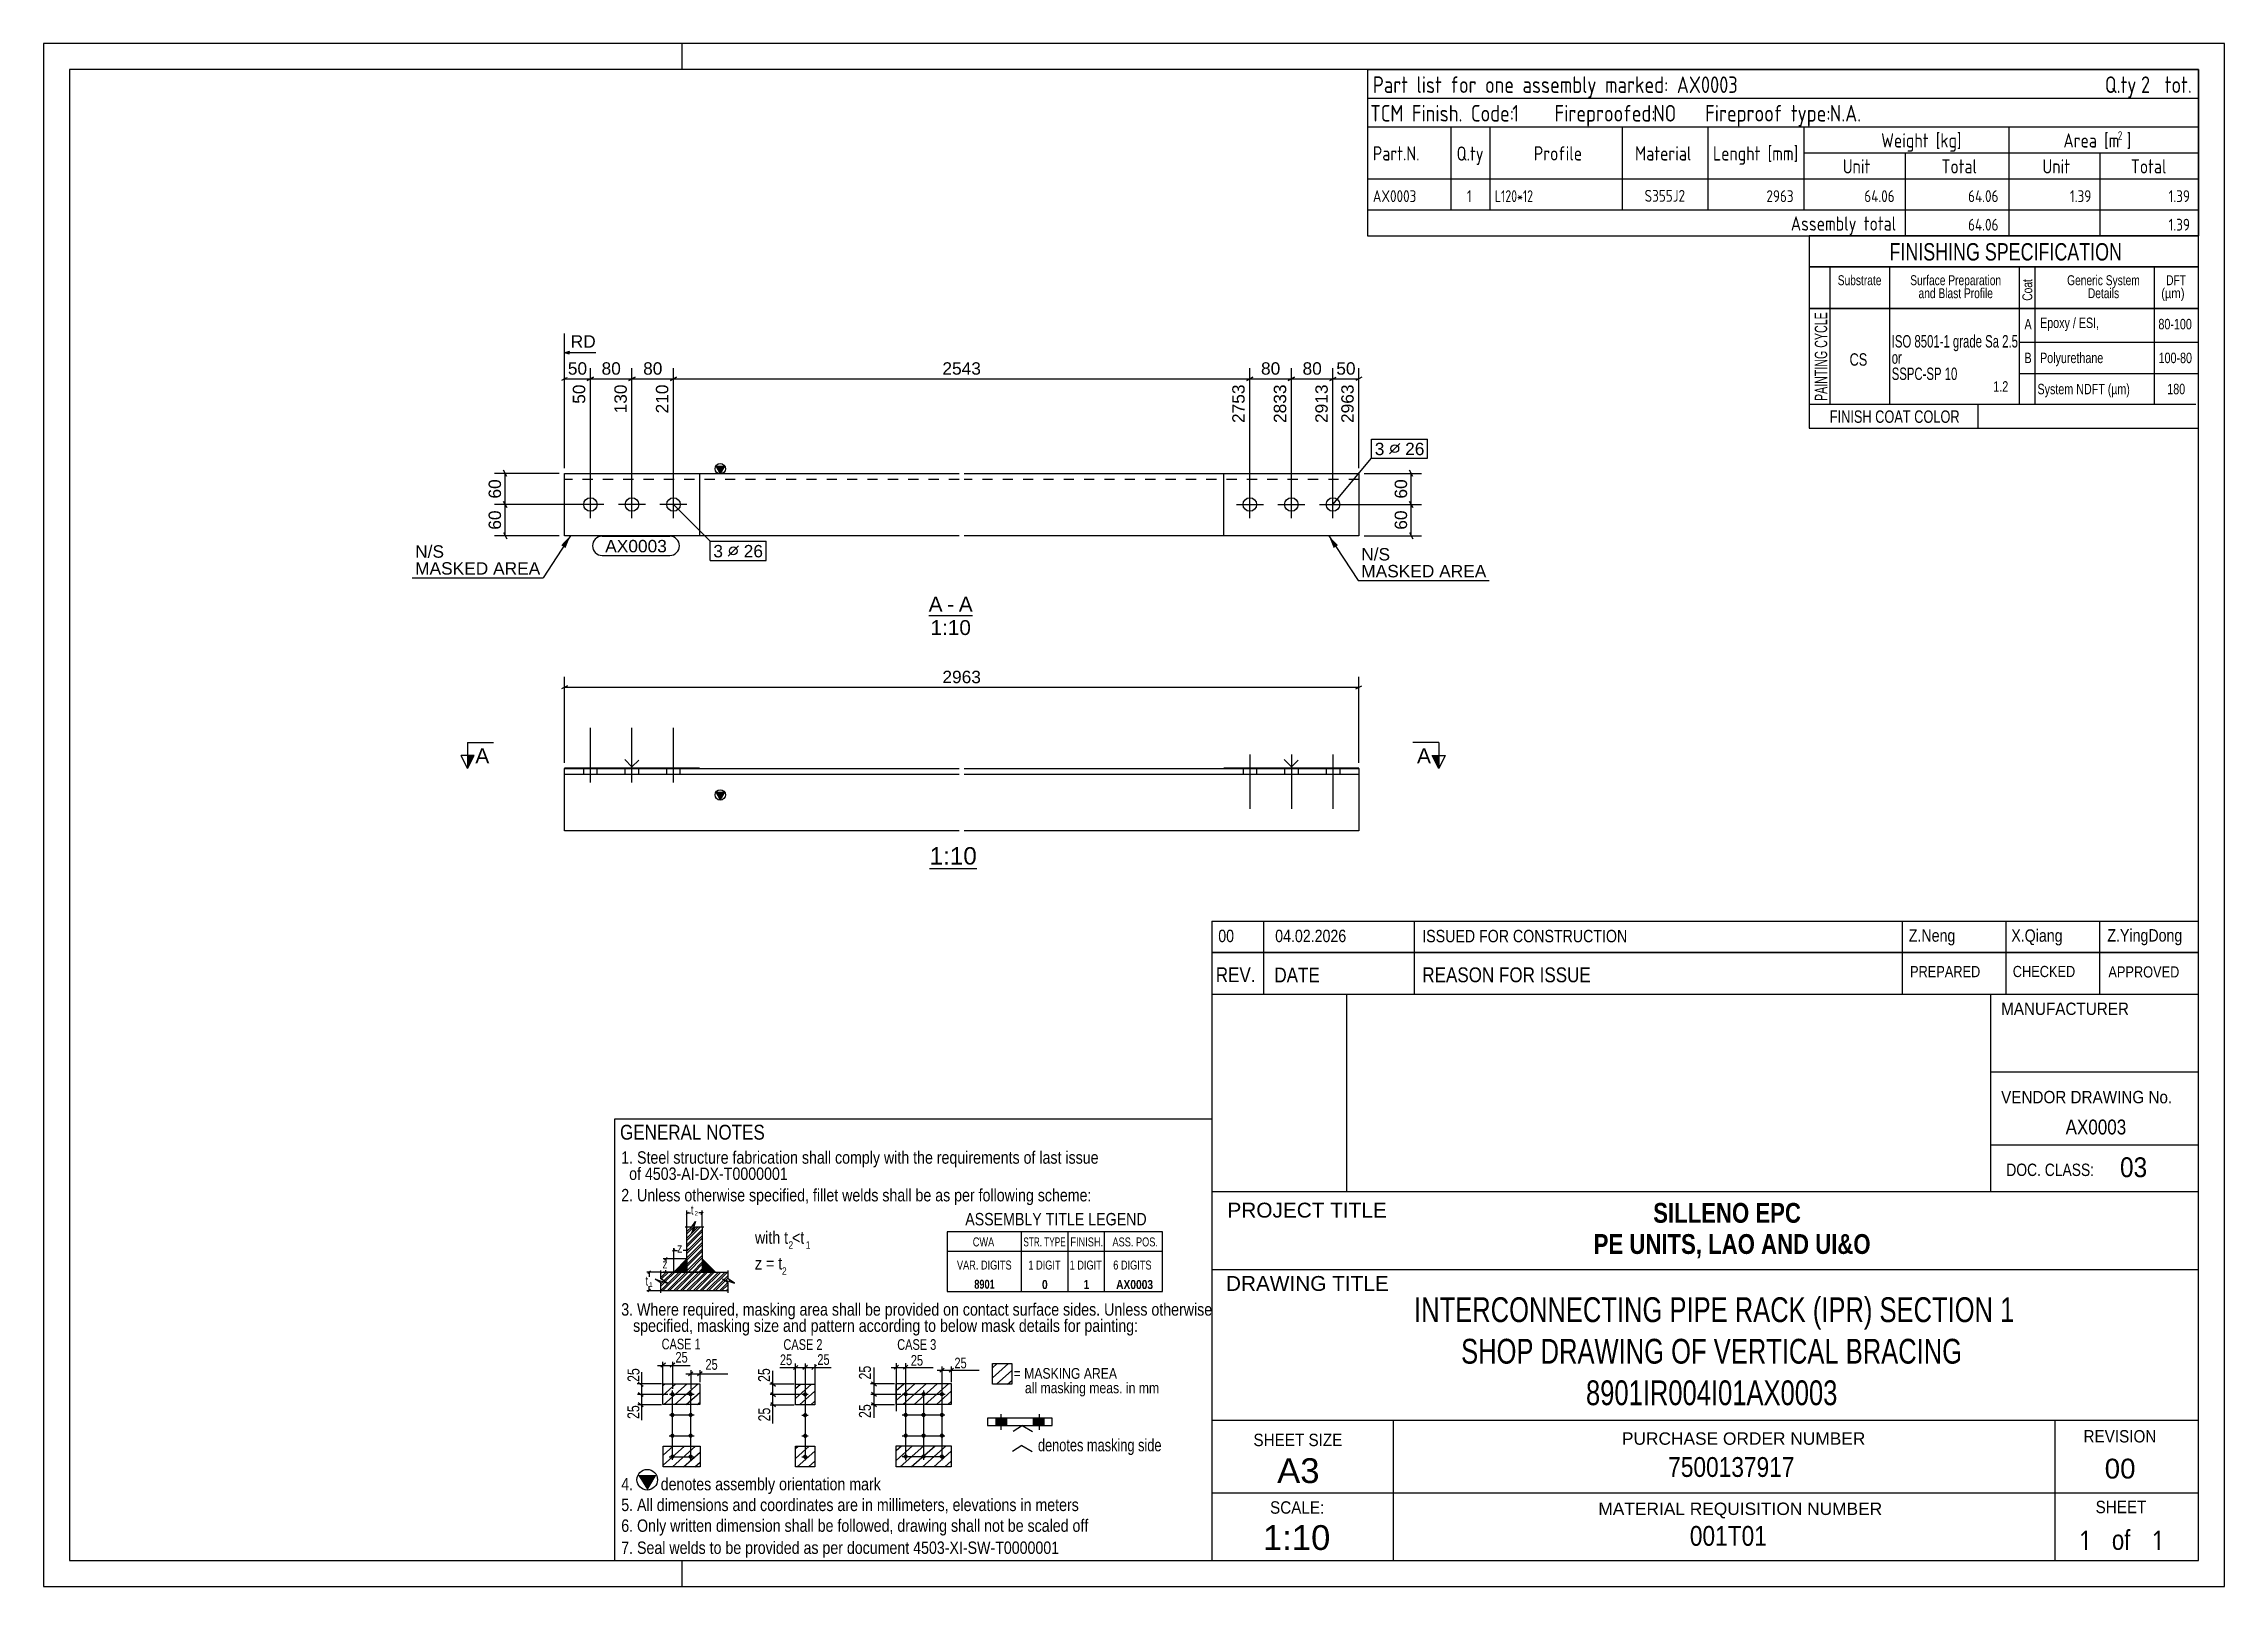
# Paper-space layout 'Layout1' of a CAD drawing. Header units: millimetres. Extents: x 0 to 420, y 0 to 297.
# The model-space entities are those that its viewports show. They can reach past a viewport. Long polylines and large blocks are cut down to what shows.
import ezdxf

# ---------------------------------------------------------------- set-up
doc = ezdxf.new("R2010")
doc.units = ezdxf.units.MM
doc.linetypes.add('DXK_LINE_DOT2', pattern=[3.9198, 1.9599, -1.9599])
doc.layers.add('Viewport layer', color=7, linetype='Continuous', plot=False)
doc.styles.add('Arial', font='ARIAL.TTF', dxfattribs={"height": 0.2})
doc.styles.add('Arial Bold', font='ARIALBD.TTF', dxfattribs={"height": 0.2})
doc.styles.add('Arial Narrow', font='ARIALN.TTF', dxfattribs={"height": 0.2})
doc.styles.add('Arial Narrow Bold', font='ARIALNB.TTF', dxfattribs={"height": 0.2})
doc.styles.add('GOST type A', font='', dxfattribs={"height": 0.2})
doc.styles.add('GOST type A Bold', font='', dxfattribs={"height": 0.2})
doc.styles.add('segoeuil', font='', dxfattribs={"height": 0.2})
doc.styles.get('GOST type A').set_extended_font_data('GOST type A')
doc.styles.get('GOST type A Bold').set_extended_font_data('GOST type A', bold=True)
doc.styles.get('segoeuil').set_extended_font_data('segoeuil')

# ---------------------------------------------------------------- blocks, each defined once
blk = doc.blocks.new('Unknown-43791816-1168')
at = {"color": 5, "linetype": 'Continuous'}
for p, q in [((312.62, 145.53), (-107.38, 145.53)), ((-107.38, 145.53), (-107.38, -151.47)), ((312.62, -151.47), (312.62, 145.53)), ((307.62, 140.53), (-102.38, 140.53)), ((-102.38, 140.53), (-102.38, -146.47)), ((307.62, -146.47), (307.62, 140.53)), ((-102.38, -146.47), (307.62, -146.47)), ((-107.38, -151.47), (312.62, -151.47))]:
    blk.add_line(p, q, dxfattribs=at)
at = {"color": 7, "linetype": 'Continuous'}
for p, q in [((15.62, 140.53), (15.62, 145.53)), ((15.62, -151.47), (15.62, -146.47))]:
    blk.add_line(p, q, dxfattribs=at)
blk = doc.blocks.new('Unknown-43791816-11 - 1175')
at = {"color": 6, "linetype": 'Continuous'}
blk.add_line((63.08, 35.43), (71.54, 35.43), dxfattribs=at)
at = {"color": 0, "linetype": 'Continuous'}
blk.add_wipeout([(65.74, 36.18), (65.74, 39.18), (63.08, 39.18), (63.08, 36.18)], dxfattribs=at)
blk.add_wipeout([(67.98, 36.18), (67.98, 39.18), (66.64, 39.18), (66.64, 36.18)], dxfattribs=at)
blk.add_wipeout([(71.54, 36.18), (71.54, 39.18), (68.88, 39.18), (68.88, 36.18)], dxfattribs=at)
at = {"color": 6, "linetype": 'Continuous', "style": 'Arial'}
blk.add_text('-', height=2.87, dxfattribs=at).set_placement((66.64, 36.18))
at = {"color": 0, "linetype": 'Continuous'}
blk.add_wipeout([(71.2, 31.68), (71.2, 34.68), (63.42, 34.68), (63.42, 31.68)], dxfattribs=at)
at = {"color": 6, "linetype": 'Continuous', "style": 'Arial'}
for s, height, p in [('A', 2.87, (63.08, 36.18)), ('A', 2.87, (68.88, 36.18)), ('1:10', 2.865, (63.42, 31.68))]:
    blk.add_text(s, height=height, dxfattribs=at).set_placement(p)
blk = doc.blocks.new('Unknown-43791816-12 - 1403')
at = {"color": 6, "linetype": 'Continuous'}
blk.add_line((63.25, -13.25), (72.32, -13.25), dxfattribs=at)
at = {"color": 0, "linetype": 'Continuous'}
blk.add_wipeout([(72.32, -12.5), (72.32, -9), (63.25, -9), (63.25, -12.5)], dxfattribs=at)
at = {"color": 6, "linetype": 'Continuous', "style": 'Arial'}
blk.add_text('1:10', height=3.343, dxfattribs=at).set_placement((63.25, -12.5))
blk = doc.blocks.new('Part-43791816-1189 - 1175')
at = {"linetype": 'Continuous'}
blk.add_hatch(color=2, dxfattribs=at).paths.add_polyline_path([(22.93, 62.8), (22.13, 64.2), (23.73, 64.2)])
at = {"color": 2, "linetype": 'Continuous'}
for p, q in [((22.93, 62.8), (22.13, 64.2)), ((22.13, 64.2), (23.73, 64.2)), ((23.73, 64.2), (22.93, 62.8)), ((-7.07, 62.8), (68.93, 62.8)), ((-7.07, 50.8), (-7.07, 62.8)), ((69.93, 62.8), (145.93, 62.8)), ((145.93, 62.8), (145.93, 50.8)), ((68.93, 50.8), (-7.07, 50.8)), ((145.93, 50.8), (69.93, 50.8))]:
    blk.add_line(p, q, dxfattribs=at)
at = {"color": 7, "linetype": 'DXK_LINE_DOT2'}
for p, q in [((68.93, 61.6), (-7.07, 61.6)), ((145.93, 61.6), (69.93, 61.6))]:
    blk.add_line(p, q, dxfattribs=at)
at = {"color": 2, "linetype": 'Continuous'}
blk.add_circle((22.93, 63.7), 1, dxfattribs=at)
blk = doc.blocks.new('Bolt-43791816-1217 - 1175')
at = {"color": 3, "linetype": 'Continuous'}
for p, q in [((-2.07, 54.2), (-2.07, 59.4)), ((5.93, 54.2), (5.93, 59.4)), ((13.93, 54.2), (13.93, 59.4)), ((0.53, 56.8), (-4.67, 56.8)), ((8.53, 56.8), (3.33, 56.8)), ((16.53, 56.8), (11.33, 56.8))]:
    blk.add_line(p, q, dxfattribs=at)
for centre in [(-2.07, 56.8), (5.93, 56.8), (13.93, 56.8)]:
    blk.add_circle(centre, 1.3, dxfattribs=at)
blk = doc.blocks.new('Bolt-43791816-1222 - 1175')
at = {"color": 3, "linetype": 'Continuous'}
for p, q in [((124.93, 54.2), (124.93, 59.4)), ((132.93, 54.2), (132.93, 59.4)), ((140.93, 54.2), (140.93, 59.4)), ((122.33, 56.8), (127.53, 56.8)), ((130.33, 56.8), (135.53, 56.8)), ((138.33, 56.8), (143.53, 56.8))]:
    blk.add_line(p, q, dxfattribs=at)
for centre in [(124.93, 56.8), (132.93, 56.8), (140.93, 56.8)]:
    blk.add_circle(centre, 1.3, dxfattribs=at)
blk = doc.blocks.new('Surfacing-43791816-1227 - 1175')
at = {"color": 7, "linetype": 'Continuous'}
for p, q in [((-7.07, 50.8), (-7.07, 62.8)), ((-7.07, 62.8), (18.93, 62.8)), ((18.93, 62.8), (18.93, 50.8)), ((18.93, 50.8), (-7.07, 50.8))]:
    blk.add_line(p, q, dxfattribs=at)
blk = doc.blocks.new('Surfacing-43791816-1232 - 1175')
at = {"color": 7, "linetype": 'Continuous'}
for p, q in [((119.93, 50.8), (119.93, 62.8)), ((119.93, 62.8), (145.93, 62.8)), ((145.93, 62.8), (145.93, 50.8)), ((145.93, 50.8), (119.93, 50.8))]:
    blk.add_line(p, q, dxfattribs=at)
blk = doc.blocks.new('Part-43791816-1404 - 1403')
at = {"linetype": 'Continuous'}
blk.add_hatch(color=2, dxfattribs=at).paths.add_polyline_path([(22.93, 0), (22.13, 1.4), (23.73, 1.4)])
at = {"color": 2, "linetype": 'Continuous'}
for p, q in [((-7.07, 6), (68.93, 6)), ((-7.07, -6), (-7.07, 6)), ((68.93, 4.8), (-7.07, 4.8)), ((5.93, 6.3), (4.53, 7.7)), ((5.93, 6.3), (7.23, 7.6)), ((69.93, 6), (145.93, 6)), ((145.93, 4.8), (69.93, 4.8)), ((132.93, 6.3), (131.53, 7.7)), ((132.93, 6.3), (134.23, 7.6)), ((145.93, 6), (145.93, -6)), ((22.93, 0), (22.13, 1.4)), ((22.13, 1.4), (23.73, 1.4)), ((23.73, 1.4), (22.93, 0)), ((68.93, -6), (-7.07, -6)), ((145.93, -6), (69.93, -6))]:
    blk.add_line(p, q, dxfattribs=at)
blk.add_circle((22.93, 0.9), 1, dxfattribs=at)
blk = doc.blocks.new('Bolt-43791816-1405 - 1403')
at = {"color": 3, "linetype": 'Continuous'}
for p, q in [((-2.07, 3.3), (-2.07, 13.8)), ((5.93, 3.3), (5.93, 13.8)), ((13.93, 3.3), (13.93, 13.8)), ((-3.37, 4.8), (-3.37, 6)), ((-0.77, 4.8), (-0.77, 6)), ((4.63, 4.8), (4.63, 6)), ((7.23, 4.8), (7.23, 6)), ((12.63, 4.8), (12.63, 6)), ((15.23, 4.8), (15.23, 6))]:
    blk.add_line(p, q, dxfattribs=at)
blk = doc.blocks.new('Bolt-43791816-1406 - 1403')
at = {"color": 3, "linetype": 'Continuous'}
for p, q in [((124.93, 8.7), (124.93, -1.8)), ((132.93, 8.7), (132.93, -1.8)), ((140.93, 8.7), (140.93, -1.8)), ((123.63, 6), (123.63, 4.8)), ((126.23, 6), (126.23, 4.8)), ((131.63, 6), (131.63, 4.8)), ((134.23, 6), (134.23, 4.8)), ((139.63, 6), (139.63, 4.8)), ((142.23, 6), (142.23, 4.8))]:
    blk.add_line(p, q, dxfattribs=at)
blk = doc.blocks.new('Surfacing-43791816-1411 - 1403')
at = {"color": 7, "linetype": 'Continuous'}
for p, q in [((145.93, 6.05), (119.93, 6.05)), ((119.93, 6.05), (119.93, 6)), ((119.93, 6), (145.93, 6)), ((145.93, 6), (145.93, 6.05))]:
    blk.add_line(p, q, dxfattribs=at)
blk = doc.blocks.new('Surfacing-43791816-1416 - 1403')
at = {"color": 7, "linetype": 'Continuous'}
for p, q in [((18.93, 6.05), (-7.07, 6.05)), ((-7.07, 6.05), (-7.07, 6)), ((-7.07, 6), (18.93, 6)), ((18.93, 6), (18.93, 6.05))]:
    blk.add_line(p, q, dxfattribs=at)
blk = doc.blocks.new('StraightDimension-43791816-1276 - 1175')
at = {"color": 7, "linetype": 'Continuous'}
for p, q in [((141.93, 56.8), (158.01, 56.8)), ((156.31, 56.2), (155.71, 57.4)), ((156.01, 50.8), (156.01, 56.8)), ((146.93, 50.8), (158.01, 50.8)), ((155.71, 51.4), (156.31, 50.2))]:
    blk.add_line(p, q, dxfattribs=at)
at = {"color": 0}
blk.add_wipeout([(155.71, 56.15), (152.21, 56.15), (152.21, 51.45), (155.71, 51.45)], dxfattribs=at)
at = {"color": 7, "style": 'Arial'}
blk.add_text('60', height=2.388, rotation=90.0002, dxfattribs=at).set_placement((155.21, 51.95))
blk = doc.blocks.new('StraightDimension-43791816-1297 - 1175')
at = {"color": 7, "linetype": 'Continuous'}
for p, q in [((156.31, 62.2), (155.71, 63.4)), ((146.93, 62.8), (158.01, 62.8)), ((156.01, 56.8), (156.01, 62.8)), ((141.93, 56.8), (158.01, 56.8)), ((155.71, 57.4), (156.31, 56.2))]:
    blk.add_line(p, q, dxfattribs=at)
at = {"color": 0}
blk.add_wipeout([(155.71, 62.15), (152.21, 62.15), (152.21, 57.45), (155.71, 57.45)], dxfattribs=at)
at = {"color": 7, "style": 'Arial'}
blk.add_text('60', height=2.388, rotation=90.0002, dxfattribs=at).set_placement((155.21, 57.95))
blk = doc.blocks.new('StraightDimension-43791816-1314 - 1175')
at = {"color": 7, "linetype": 'Continuous'}
for p, q in [((-3.07, 56.8), (-20.54, 56.8)), ((-18.19, 56.2), (-18.79, 57.4)), ((-18.49, 50.8), (-18.49, 56.8)), ((-8.07, 50.8), (-20.54, 50.8)), ((-18.79, 51.4), (-18.19, 50.2))]:
    blk.add_line(p, q, dxfattribs=at)
at = {"color": 0}
blk.add_wipeout([(-18.79, 56.15), (-22.29, 56.15), (-22.29, 51.45), (-18.79, 51.45)], dxfattribs=at)
at = {"color": 7, "style": 'Arial'}
blk.add_text('60', height=2.388, rotation=90.0002, dxfattribs=at).set_placement((-19.29, 51.95))
blk = doc.blocks.new('StraightDimension-43791816-1330 - 1175')
at = {"color": 7, "linetype": 'Continuous'}
for p, q in [((-18.19, 62.2), (-18.79, 63.4)), ((-8.07, 62.8), (-20.54, 62.8)), ((-18.49, 56.8), (-18.49, 62.8)), ((-3.07, 56.8), (-20.54, 56.8)), ((-18.79, 57.4), (-18.19, 56.2))]:
    blk.add_line(p, q, dxfattribs=at)
at = {"color": 0}
blk.add_wipeout([(-18.79, 62.15), (-22.29, 62.15), (-22.29, 57.45), (-18.79, 57.45)], dxfattribs=at)
at = {"color": 7, "style": 'Arial'}
blk.add_text('60', height=2.388, rotation=90.0002, dxfattribs=at).set_placement((-19.29, 57.95))
blk = doc.blocks.new('StraightDimension-43791816-1347 - 1175')
at = {"color": 7, "linetype": 'Continuous'}
for p, q in [((140.33, 80.7), (141.53, 81.3)), ((140.93, 57.8), (140.93, 83.05)), ((140.93, 81), (145.93, 81)), ((146.53, 81.3), (145.33, 80.7)), ((145.93, 63.8), (145.93, 83.05))]:
    blk.add_line(p, q, dxfattribs=at)
at = {"color": 0}
blk.add_wipeout([(145.78, 81.3), (145.78, 84.8), (141.08, 84.8), (141.08, 81.3)], dxfattribs=at)
at = {"color": 0, "linetype": 'Continuous'}
blk.add_wipeout([(145.43, 80.4), (141.93, 80.4), (141.93, 71.99), (145.43, 71.99)], dxfattribs=at)
at = {"color": 7, "style": 'Arial'}
blk.add_text('50', height=2.388, dxfattribs=at).set_placement((141.58, 81.8))
at = {"color": 7, "linetype": 'Continuous', "style": 'Arial'}
blk.add_text('2963', height=2.388, rotation=90.0002, dxfattribs=at).set_placement((144.93, 72.49))
blk = doc.blocks.new('StraightDimension-43791816-1367 - 1175')
at = {"color": 7, "linetype": 'Continuous'}
for p, q in [((14.53, 81.3), (13.33, 80.7)), ((13.93, 57.8), (13.93, 83.05)), ((13.93, 81), (124.93, 81)), ((124.33, 80.7), (125.53, 81.3)), ((124.93, 57.8), (124.93, 83.05))]:
    blk.add_line(p, q, dxfattribs=at)
at = {"color": 0}
blk.add_wipeout([(73.64, 81.3), (73.64, 84.8), (65.22, 84.8), (65.22, 81.3)], dxfattribs=at)
at = {"color": 0, "linetype": 'Continuous'}
blk.add_wipeout([(124.43, 80.4), (120.93, 80.4), (120.93, 71.99), (124.43, 71.99)], dxfattribs=at)
at = {"color": 7, "style": 'Arial'}
blk.add_text('2543', height=2.388, dxfattribs=at).set_placement((65.72, 81.8))
at = {"color": 7, "linetype": 'Continuous', "style": 'Arial'}
blk.add_text('2753', height=2.388, rotation=90.0002, dxfattribs=at).set_placement((123.93, 72.49))
blk = doc.blocks.new('StraightDimension-43791816-1384 - 1175')
at = {"color": 7, "linetype": 'Continuous'}
for p, q in [((-6.47, 81.3), (-7.67, 80.7)), ((-7.07, 63.8), (-7.07, 83.05)), ((-7.07, 81), (-2.07, 81)), ((-2.67, 80.7), (-1.47, 81.3)), ((-2.07, 57.8), (-2.07, 83.05))]:
    blk.add_line(p, q, dxfattribs=at)
at = {"color": 0, "linetype": 'Continuous'}
blk.add_wipeout([(-0.55, 86.5), (-0.55, 90), (-6.37, 90), (-6.37, 86.5)], dxfattribs=at)
at = {"color": 7, "linetype": 'Continuous', "style": 'Arial'}
blk.add_text('RD', height=2.388, dxfattribs=at).set_placement((-5.87, 87))
at = {"color": 0}
blk.add_wipeout([(-2.22, 81.3), (-2.22, 84.8), (-6.92, 84.8), (-6.92, 81.3)], dxfattribs=at)
at = {"color": 7, "linetype": 'Continuous'}
for p in [(-6.07, 86.25), (-6.07, 85.75), (-1.05, 86)]:
    blk.add_line(p, (-7.07, 86), dxfattribs=at)
at = {"color": 0, "linetype": 'Continuous'}
blk.add_wipeout([(-2.57, 80.4), (-6.07, 80.4), (-6.07, 75.69), (-2.57, 75.69)], dxfattribs=at)
at = {"color": 7, "linetype": 'Continuous'}
blk.add_line((-7.07, 63.8), (-7.07, 89.75), dxfattribs=at)
at = {"color": 7, "style": 'Arial'}
blk.add_text('50', height=2.388, dxfattribs=at).set_placement((-6.42, 81.8))
at = {"color": 7, "linetype": 'Continuous', "style": 'Arial'}
blk.add_text('50', height=2.388, rotation=90.0002, dxfattribs=at).set_placement((-3.07, 76.19))
blk = doc.blocks.new('StraightDimension-43791816-1567 - 1175')
at = {"color": 7, "linetype": 'Continuous'}
for p, q in [((-1.47, 81.3), (-2.67, 80.7)), ((-2.07, 57.8), (-2.07, 83.05)), ((-2.07, 81), (5.93, 81)), ((5.33, 80.7), (6.53, 81.3)), ((5.93, 57.8), (5.93, 83.05))]:
    blk.add_line(p, q, dxfattribs=at)
at = {"color": 0}
blk.add_wipeout([(4.28, 81.3), (4.28, 84.8), (-0.42, 84.8), (-0.42, 81.3)], dxfattribs=at)
at = {"color": 0, "linetype": 'Continuous'}
blk.add_wipeout([(5.43, 80.4), (1.93, 80.4), (1.93, 73.84), (5.43, 73.84)], dxfattribs=at)
at = {"color": 7, "style": 'Arial'}
blk.add_text('80', height=2.388, dxfattribs=at).set_placement((0.08, 81.8))
at = {"color": 7, "linetype": 'Continuous', "style": 'Arial'}
blk.add_text('130', height=2.388, rotation=90.0002, dxfattribs=at).set_placement((4.93, 74.34))
blk = doc.blocks.new('StraightDimension-43791816-1569 - 1175')
at = {"color": 7, "linetype": 'Continuous'}
for p, q in [((6.53, 81.3), (5.33, 80.7)), ((5.93, 57.8), (5.93, 83.05)), ((5.93, 81), (13.93, 81)), ((13.33, 80.7), (14.53, 81.3)), ((13.93, 57.8), (13.93, 83.05))]:
    blk.add_line(p, q, dxfattribs=at)
at = {"color": 0}
blk.add_wipeout([(12.28, 81.3), (12.28, 84.8), (7.58, 84.8), (7.58, 81.3)], dxfattribs=at)
at = {"color": 0, "linetype": 'Continuous'}
blk.add_wipeout([(13.43, 80.4), (9.93, 80.4), (9.93, 73.84), (13.43, 73.84)], dxfattribs=at)
at = {"color": 7, "style": 'Arial'}
blk.add_text('80', height=2.388, dxfattribs=at).set_placement((8.08, 81.8))
at = {"color": 7, "linetype": 'Continuous', "style": 'Arial'}
blk.add_text('210', height=2.388, rotation=90.0002, dxfattribs=at).set_placement((12.93, 74.34))
blk = doc.blocks.new('StraightDimension-43791816-1571 - 1175')
at = {"color": 7, "linetype": 'Continuous'}
for p, q in [((125.53, 81.3), (124.33, 80.7)), ((124.93, 57.8), (124.93, 83.05)), ((124.93, 81), (132.93, 81)), ((132.33, 80.7), (133.53, 81.3)), ((132.93, 57.8), (132.93, 83.05))]:
    blk.add_line(p, q, dxfattribs=at)
at = {"color": 0}
blk.add_wipeout([(131.28, 81.3), (131.28, 84.8), (126.58, 84.8), (126.58, 81.3)], dxfattribs=at)
at = {"color": 0, "linetype": 'Continuous'}
blk.add_wipeout([(132.43, 80.4), (128.93, 80.4), (128.93, 71.99), (132.43, 71.99)], dxfattribs=at)
at = {"color": 7, "style": 'Arial'}
blk.add_text('80', height=2.388, dxfattribs=at).set_placement((127.08, 81.8))
at = {"color": 7, "linetype": 'Continuous', "style": 'Arial'}
blk.add_text('2833', height=2.388, rotation=90.0002, dxfattribs=at).set_placement((131.93, 72.49))
blk = doc.blocks.new('StraightDimension-43791816-1573 - 1175')
at = {"color": 7, "linetype": 'Continuous'}
for p, q in [((133.53, 81.3), (132.33, 80.7)), ((132.93, 57.8), (132.93, 83.05)), ((132.93, 81), (140.93, 81)), ((140.33, 80.7), (141.53, 81.3)), ((140.93, 57.8), (140.93, 83.05))]:
    blk.add_line(p, q, dxfattribs=at)
at = {"color": 0}
blk.add_wipeout([(139.28, 81.3), (139.28, 84.8), (134.58, 84.8), (134.58, 81.3)], dxfattribs=at)
at = {"color": 0, "linetype": 'Continuous'}
blk.add_wipeout([(140.43, 80.4), (136.93, 80.4), (136.93, 71.99), (140.43, 71.99)], dxfattribs=at)
at = {"color": 7, "style": 'Arial'}
blk.add_text('80', height=2.388, dxfattribs=at).set_placement((135.08, 81.8))
at = {"color": 7, "linetype": 'Continuous', "style": 'Arial'}
blk.add_text('2913', height=2.388, rotation=90.0002, dxfattribs=at).set_placement((139.93, 72.49))
blk = doc.blocks.new('StraightDimension-43791816-1432 - 1403')
at = {"color": 7, "linetype": 'Continuous'}
for p, q in [((-6.47, 21.91), (-7.67, 21.31)), ((-7.07, 7.05), (-7.07, 23.66)), ((-7.07, 21.61), (145.93, 21.61)), ((145.33, 21.31), (146.53, 21.91)), ((145.93, 7.05), (145.93, 23.66))]:
    blk.add_line(p, q, dxfattribs=at)
at = {"color": 0}
blk.add_wipeout([(73.63, 21.91), (73.63, 25.41), (65.22, 25.41), (65.22, 21.91)], dxfattribs=at)
at = {"color": 7, "style": 'Arial'}
blk.add_text('2963', height=2.388, dxfattribs=at).set_placement((65.72, 22.41))
blk = doc.blocks.new('0_TCM_4503_AIVD_AD_PAINTING_SYSTEM-43791816-6121')
at = {"color": 7, "linetype": 'Continuous'}
for p, q in [((307.62, 108.53), (232.62, 108.53)), ((232.62, 108.53), (232.62, 102.53)), ((307.62, 102.53), (307.62, 108.53)), ((232.62, 102.53), (307.62, 102.53)), ((307.62, 102.53), (232.62, 102.53)), ((232.62, 102.53), (232.62, 94.53)), ((236.62, 102.53), (236.62, 94.53)), ((248.12, 102.53), (248.12, 94.53)), ((273.12, 102.53), (273.12, 94.53)), ((276.12, 102.53), (276.12, 94.53)), ((299.12, 102.53), (299.12, 94.53)), ((307.62, 94.53), (307.62, 102.53)), ((232.62, 94.53), (307.62, 94.53)), ((307.62, 94.53), (232.62, 94.53)), ((232.62, 94.53), (232.62, 71.53)), ((236.62, 94.53), (236.62, 76.03)), ((248.12, 94.53), (248.12, 76.03)), ((273.12, 94.53), (273.12, 76.03)), ((276.12, 94.53), (276.12, 76.03)), ((299.12, 94.53), (299.12, 76.03)), ((307.62, 71.53), (307.62, 94.53)), ((273.12, 88.03), (307.62, 88.03)), ((273.12, 82.03), (307.62, 82.03)), ((307.12, 76.03), (232.62, 76.03)), ((265.12, 76.03), (265.12, 71.53)), ((232.62, 71.53), (307.62, 71.53))]:
    blk.add_line(p, q, dxfattribs=at)
at = {"color": 7, "style": 'Arial Narrow', "width": 0.9}
blk.add_text('FINISHING SPECIFICATION', height=3.3405, dxfattribs=at).set_placement((248.12, 103.78))
at = {"color": 7, "linetype": 'Continuous', "style": 'Arial Narrow'}
for s, height, width, p in [('Substrate', 1.909, 0.9, (238.15, 99.03)), ('Surface Preparation', 1.9089, 0.9, (252.12, 99.03)), ('Generic System', 1.9089, 0.9, (282.33, 99.03)), ('DFT', 1.909, 0.9, (301.41, 99.03)), ('and Blast Profile', 1.9089, 0.9, (253.71, 96.53)), ('Details', 1.909, 0.9, (286.33, 96.53)), ('A', 2, 0.9, (274.12, 90.53)), ('Epoxy / ESI,', 2.0043, 0.9, (277.12, 90.78)), ('80-100', 2.004, 0.9, (299.92, 90.53)), ('ISO 8501-1 grade Sa 2.5^M', 2.3861, 0.8, (248.55, 87.03)), ('CS', 2.386, 0.9, (240.43, 83.53)), ('or ^M', 2.386, 0.8, (248.55, 83.9)), ('B', 2, 0.9, (274.12, 84.03)), ('Polyurethane', 2.0043, 0.9, (277.12, 84.03)), ('100-80', 2.004, 0.9, (299.95, 84.03)), ('SSPC-SP 10', 2.386, 0.8, (248.55, 80.78)), ('1.2', 2.004, 0.9, (268.12, 78.53)), ('System NDFT (µm)', 2.0043, 0.9, (276.62, 78.03)), ('180', 2.004, 0.9, (301.62, 78.03)), ('FINISH COAT COLOR', 2.3861, 0.9, (236.62, 72.53))]:
    blk.add_text(s, height=height, dxfattribs=dict(at, width=width)).set_placement(p)
for s, height, width, p in [('Coat', 1.909, 0.9, (275.62, 96.03)), ('PAINTING CYCLE', 2.3861, 0.75, (236.12, 76.73))]:
    blk.add_text(s, height=height, rotation=90, dxfattribs=dict(at, width=width)).set_placement(p)
blk.add_text('(µm)', height=1.909, dxfattribs=at).set_placement((300.46, 96.53))
blk = doc.blocks.new('0_TCM_4503_AIVD_AD_PART_LIST-43791816-6119')
at = {"color": 174, "linetype": 'Continuous'}
for p, q in [((147.62, 140.53), (147.62, 119.53)), ((147.62, 119.53), (147.62, 113.53)), ((147.62, 113.53), (147.62, 108.53)), ((147.62, 108.53), (307.62, 108.53))]:
    blk.add_line(p, q, dxfattribs=at)
at = {"color": 7, "linetype": 'Continuous'}
for p, q in [((147.62, 140.53), (307.62, 140.53)), ((307.62, 140.53), (307.62, 119.53)), ((147.62, 135.03), (307.62, 135.03)), ((147.62, 129.53), (307.62, 129.53)), ((163.62, 129.53), (163.62, 119.53)), ((171.12, 129.53), (171.12, 119.53)), ((196.62, 129.53), (196.62, 119.53)), ((213.12, 129.53), (213.12, 119.53)), ((231.62, 129.53), (231.62, 119.53)), ((271.12, 129.53), (271.12, 119.53)), ((231.62, 124.53), (307.62, 124.53)), ((251.12, 124.53), (251.12, 119.53)), ((288.62, 124.53), (288.62, 119.53)), ((163.62, 119.53), (163.62, 113.53)), ((171.12, 119.53), (171.12, 113.53)), ((196.62, 119.53), (196.62, 113.53)), ((213.12, 119.53), (213.12, 113.53)), ((231.62, 119.53), (231.62, 113.53)), ((251.12, 119.53), (251.12, 113.53)), ((271.12, 119.53), (271.12, 113.53)), ((288.62, 119.53), (288.62, 113.53)), ((307.62, 119.53), (307.62, 113.53)), ((251.12, 113.53), (251.12, 108.53)), ((271.12, 113.53), (271.12, 108.53)), ((288.62, 113.53), (288.62, 108.53)), ((307.62, 113.53), (307.62, 108.53))]:
    blk.add_line(p, q, dxfattribs=at)
at = {"color": 4, "linetype": 'Continuous'}
for p, q in [((147.62, 119.53), (307.62, 119.53)), ((147.62, 113.53), (307.62, 113.53))]:
    blk.add_line(p, q, dxfattribs=at)
at = {"color": 7, "linetype": 'DXK_LINE_DOT2'}
blk.add_line((147.62, 113.53), (307.62, 113.53), dxfattribs=at)
at = {"color": 7, "linetype": 'Continuous'}
for s, height, style, p in [('Part list for one assembly marked: AX0003', 3.1901, 'GOST type A', (148.62, 136.03)), ('Q.ty', 3.19, 'GOST type A', (289.62, 136.03)), ('tot.', 3.19, 'GOST type A', (301.12, 136.03)), ('TCM Finish. Code:', 3.1901, 'GOST type A', (148.12, 130.53)), ('1', 3.19, 'GOST type A Bold', (175.47, 130.53)), ('Fireproofed:', 3.1901, 'GOST type A', (183.62, 130.53)), ('NO', 3.19, 'GOST type A Bold', (202.62, 130.53)), ('Fireproof type:', 3.1901, 'GOST type A', (212.62, 130.53)), ('N.A.', 3.19, 'GOST type A Bold', (236.62, 130.53)), ('Lenght [mm]', 2.7344, 'GOST type A', (214.12, 123.03)), ('Weight [kg]', 2.7344, 'GOST type A', (246.52, 125.53)), ('Area [m ]', 2.734, 'GOST type A', (281.62, 125.53)), ('2', 1.64, 'GOST type A', (292.09, 127.03)), ('Part.N.', 2.734, 'GOST type A', (148.62, 123.03)), ('Q.ty', 2.734, 'GOST type A', (164.75, 123)), ('Profile', 2.734, 'GOST type A', (179.62, 123.03)), ('Material', 2.734, 'GOST type A', (199.12, 123.03)), ('Unit', 2.734, 'GOST type A', (239.12, 120.53)), ('Total', 2.734, 'GOST type A', (258.12, 120.53)), ('Unit', 2.734, 'GOST type A', (277.58, 120.53)), ('Total', 2.734, 'GOST type A', (294.6, 120.53)), ('AX0003', 2.279, 'GOST type A', (148.62, 115.03)), ('1', 2.28, 'GOST type A', (166.74, 115.03)), ('S355J2', 2.279, 'GOST type A', (200.96, 115.09)), ('2963', 2.279, 'GOST type A', (224.42, 115.03)), ('64.06', 2.279, 'GOST type A', (243.27, 115.03)), ('64.06', 2.279, 'GOST type A', (263.27, 115.03)), ('1.39', 2.279, 'GOST type A', (282.88, 115.03)), ('Assembly total', 2.7344, 'GOST type A', (229.12, 109.53)), ('1.39', 2.279, 'GOST type A', (301.88, 109.53))]:
    blk.add_text(s, height=height, dxfattribs=dict(at, style=style)).set_placement(p)
at = {"color": 7, "style": 'GOST type A'}
blk.add_text('2', height=3.19, dxfattribs=at).set_placement((296.56, 136.03))
at = {"color": 7, "linetype": 'Continuous', "style": 'GOST type A', "width": 0.9}
blk.add_text('L120*12', height=2.279, dxfattribs=at).set_placement((172.12, 115.03))
at = {"color": 7, "linetype": 'DXK_LINE_DOT2', "style": 'GOST type A'}
for s, p in [('1.39', (301.88, 115.03)), ('64.06', (263.27, 109.53))]:
    blk.add_text(s, height=2.279, dxfattribs=at).set_placement(p)
blk = doc.blocks.new('0_TCM_4503_AIVD_AD_TITLE_BLOCK-43791816-6120')
at = {"color": 4, "linetype": 'Continuous'}
for q in [(117.62, -146.47), (307.62, -37.47)]:
    blk.add_line((117.62, -37.47), q, dxfattribs=at)
at = {"color": 7, "linetype": 'Continuous'}
for p, q in [((143.62, -75.47), (143.62, -37.47)), ((267.62, -75.47), (267.62, -37.47)), ((307.62, -146.47), (307.62, -37.47)), ((307.62, -52.47), (267.62, -52.47)), ((267.62, -66.47), (307.62, -66.47)), ((117.62, -75.47), (307.62, -75.47)), ((117.62, -90.47), (307.62, -90.47)), ((117.62, -119.47), (307.62, -119.47)), ((152.62, -146.47), (152.62, -119.47)), ((280.02, -146.47), (280.02, -119.47)), ((117.62, -133.47), (307.62, -133.47)), ((117.62, -146.47), (307.62, -146.47))]:
    blk.add_line(p, q, dxfattribs=at)
for s, height, style, width, p in [('MANUFACTURER', 2.3877, 'Arial', 0.88, (269.62, -41.47)), ('VENDOR DRAWING No.', 2.3877, 'Arial', 0.88, (269.62, -58.47)), ('DOC. CLASS:', 2.3877, 'Arial', 0.8, (270.62, -72.47)), ('SILLENO EPC', 3.8177, 'Arial Bold', 0.8, (202.62, -81.47)), ('PE UNITS, LAO AND UI&O', 3.8177, 'Arial Bold', 0.8, (191.15, -87.47)), ('REVISION', 2.388, 'Arial', 0.88, (285.49, -123.77)), ('SHEET SIZE', 2.388, 'Arial', 0.88, (125.62, -124.47)), ('SCALE:', 2.388, 'Arial', 0.88, (128.82, -137.48)), ('SHEET', 2.388, 'Arial', 0.88, (287.82, -137.38)), ('1', 3.73, 'segoeuil', 0.88, (284.62, -144.47)), ('of', 3.82, 'Arial', 0.8, (290.95, -144.44)), ('1', 3.73, 'segoeuil', 0.88, (298.62, -144.47))]:
    blk.add_text(s, height=height, dxfattribs=dict(at, style=style, width=width)).set_placement(p)
at = {"color": 3, "linetype": 'Continuous', "style": 'Arial Narrow'}
blk.add_text('AX0003', height=2.863, dxfattribs=at).set_placement((282.04, -64.47))
at = {"color": 1, "linetype": 'Continuous', "style": 'Arial', "width": 0.88}
blk.add_text('03', height=3.82, dxfattribs=at).set_placement((292.52, -72.69))
at = {"color": 7, "linetype": 'Continuous', "style": 'Arial'}
for s, height, p in [('PROJECT TITLE', 2.8652, (120.62, -80.47)), ('DRAWING TITLE', 2.8652, (120.33, -94.59)), ('PURCHASE ORDER NUMBER', 2.3877, (196.59, -124.21)), ('A3', 4.775, (130.19, -131.58)), ('00', 3.82, (289.57, -130.71)), ('MATERIAL REQUISITION NUMBER', 2.3877, (192.05, -137.73))]:
    blk.add_text(s, height=height, dxfattribs=at).set_placement(p)
at = {"color": 2, "style": 'Arial Narrow', "width": 0.9}
blk.add_text('INTERCONNECTING PIPE RACK (IPR) SECTION 1', height=4.7721, dxfattribs=at).set_placement((156.56, -100.59))
at = {"color": 2, "linetype": 'Continuous', "style": 'Arial Narrow', "width": 0.9}
for s, p in [('SHOP DRAWING OF VERTICAL BRACING', (165.62, -108.59)), ('8901IR004I01AX0003', (189.67, -116.59))]:
    blk.add_text(s, height=4.7721, dxfattribs=at).set_placement(p)
at = {"color": 3, "style": 'Arial Narrow'}
for s, p in [('7500137917', (205.5, -130.4)), ('001T01', (209.67, -143.66))]:
    blk.add_text(s, height=3.818, dxfattribs=at).set_placement(p)
at = {"color": 7, "style": 'Arial'}
blk.add_text('1:10', height=4.775, dxfattribs=at).set_placement((127.45, -144.46))
blk = doc.blocks.new('0_TCM_4503_AIVD_AD_REVISION_BLOCK-43791816-6122')
at = {"color": 7, "linetype": 'Continuous'}
for p, q in [((117.62, -23.4), (307.62, -23.4)), ((117.62, -23.4), (117.62, -29.4)), ((127.62, -29.4), (127.62, -23.4)), ((156.62, -29.4), (156.62, -23.4)), ((250.63, -29.41), (250.63, -23.41)), ((270.62, -29.4), (270.62, -23.4)), ((288.62, -29.4), (288.62, -23.4)), ((117.62, -29.4), (307.62, -29.4)), ((117.62, -29.44), (307.62, -29.44)), ((117.62, -29.44), (117.62, -37.47)), ((127.62, -37.44), (127.62, -29.44)), ((156.62, -37.44), (156.62, -29.44)), ((250.63, -37.45), (250.63, -29.45)), ((270.61, -37.44), (270.61, -29.44)), ((288.62, -37.44), (288.62, -29.44)), ((117.62, -37.47), (307.62, -37.47))]:
    blk.add_line(p, q, dxfattribs=at)
at = {"color": 7, "style": 'Arial Narrow'}
for s, height, p in [('00', 2.386, (118.85, -27.44)), ('04.02.2026', 2.386, (129.81, -27.44)), ('ISSUED FOR CONSTRUCTION', 2.3861, (158.14, -27.47)), ('Z.Neng', 2.386, (251.84, -27.36)), ('X.Qiang', 2.386, (271.58, -27.37))]:
    blk.add_text(s, height=height, dxfattribs=at).set_placement(p)
at = {"color": 7, "linetype": 'Continuous', "style": 'Arial Narrow'}
for s, height, p in [('Z.YingDong', 2.386, (290.08, -27.33)), ('REV.', 2.863, (118.37, -35.15)), ('DATE', 2.863, (129.66, -35.2)), ('REASON FOR ISSUE', 2.8633, (158.15, -35.17)), ('PREPARED', 2.147, (252.08, -34.19)), ('CHECKED', 2.147, (271.87, -34.17)), ('APPROVED', 2.147, (290.28, -34.25))]:
    blk.add_text(s, height=height, dxfattribs=at).set_placement(p)
blk = doc.blocks.new('0_TCM_4503_AIVD_AD_NOTE_BLOCK-43791816-6123')
at = {"linetype": 'Continuous'}
for points in [[(13.97, -90.96), (16.53, -90.96), (16.53, -88.41)], [(19.48, -90.96), (22.04, -90.96), (19.48, -88.41)], [(13.42, -114.46), (13.75, -114.46), (13.46, -114.43)], [(13.42, -114.5), (13.75, -114.54), (13.75, -114.5)], [(13.46, -114.54), (13.75, -114.54), (13.42, -114.5)], [(13.46, -114.35), (13.75, -114.35), (13.5, -114.32)], [(13.46, -114.43), (13.75, -114.46), (13.75, -114.43)], [(13.5, -114.32), (13.75, -114.32), (13.54, -114.28)], [(13.5, -114.32), (13.75, -114.35), (13.75, -114.32)], [(13.54, -114.28), (13.75, -114.28), (13.58, -114.25)], [(13.54, -114.28), (13.75, -114.32), (13.75, -114.28)], [(13.58, -114.25), (13.75, -114.28), (13.75, -114.25)], [(13.63, -114.25), (13.75, -114.25), (13.67, -114.21)], [(13.67, -114.21), (13.75, -114.25), (13.75, -114.21)], [(13.75, -114.25), (13.91, -114.28), (13.87, -114.25)], [(13.75, -114.28), (13.91, -114.28), (13.75, -114.25)], [(13.75, -114.32), (13.99, -114.35), (13.95, -114.32)], [(13.75, -114.35), (13.99, -114.35), (13.75, -114.32)], [(13.75, -114.43), (14.03, -114.46), (13.99, -114.43)], [(13.75, -114.46), (14.03, -114.46), (13.75, -114.43)], [(13.75, -114.5), (13.99, -114.54), (14.03, -114.5)], [(13.75, -114.54), (13.99, -114.54), (13.75, -114.5)], [(13.75, -114.65), (13.91, -114.68), (13.95, -114.65)], [(13.75, -114.68), (13.91, -114.68), (13.75, -114.65)], [(16.93, -114.43), (17.21, -114.43), (16.97, -114.39)], [(16.97, -114.35), (17.21, -114.35), (17.01, -114.32)], [(16.97, -114.39), (17.21, -114.43), (17.21, -114.39)], [(17.01, -114.32), (17.21, -114.35), (17.21, -114.32)], [(17.01, -114.65), (17.21, -114.68), (17.21, -114.65)], [(17.05, -114.68), (17.21, -114.68), (17.01, -114.65)], [(17.09, -114.68), (17.21, -114.72), (17.21, -114.68)], [(17.13, -114.72), (17.21, -114.72), (17.09, -114.68)], [(17.21, -114.21), (17.33, -114.25), (17.29, -114.21)], [(17.21, -114.25), (17.33, -114.25), (17.21, -114.21)], [(17.21, -114.25), (17.41, -114.28), (17.37, -114.25)], [(17.21, -114.28), (17.41, -114.28), (17.21, -114.25)], [(17.21, -114.28), (17.46, -114.32), (17.41, -114.28)], [(17.21, -114.32), (17.46, -114.32), (17.21, -114.28)], [(17.21, -114.32), (17.5, -114.35), (17.46, -114.32)], [(17.21, -114.35), (17.5, -114.35), (17.21, -114.32)], [(17.21, -114.68), (17.33, -114.72), (17.37, -114.68)], [(17.21, -114.72), (17.33, -114.72), (17.21, -114.68)], [(39.02, -114.39), (39.31, -114.39), (39.06, -114.35)], [(39.06, -114.35), (39.31, -114.35), (39.1, -114.32)], [(39.06, -114.35), (39.31, -114.39), (39.31, -114.35)], [(39.1, -114.32), (39.31, -114.35), (39.31, -114.32)], [(39.31, -114.28), (39.47, -114.32), (39.43, -114.28)], [(39.31, -114.32), (39.47, -114.32), (39.31, -114.28)], [(39.31, -114.43), (39.59, -114.46), (39.55, -114.43)], [(39.31, -114.46), (39.59, -114.46), (39.31, -114.43)], [(39.31, -114.65), (39.51, -114.68), (39.55, -114.65)], [(39.31, -114.68), (39.51, -114.68), (39.31, -114.65)], [(39.31, -114.68), (39.47, -114.72), (39.51, -114.68)], [(39.31, -114.72), (39.47, -114.72), (39.31, -114.68)], [(39.31, -114.72), (39.43, -114.75), (39.47, -114.72)], [(39.31, -114.75), (39.43, -114.75), (39.31, -114.72)], [(58.39, -114.35), (58.63, -114.35), (58.43, -114.32)], [(58.39, -114.57), (58.63, -114.61), (58.63, -114.57)], [(58.43, -114.61), (58.63, -114.61), (58.39, -114.57)], [(58.43, -114.28), (58.47, -114.28), (58.63, -114.28)], [(58.43, -114.32), (58.63, -114.35), (58.63, -114.32)], [(58.43, -114.65), (58.63, -114.68), (58.63, -114.65)], [(58.47, -114.68), (58.63, -114.68), (58.43, -114.65)], [(58.47, -114.28), (58.63, -114.28), (58.51, -114.25)], [(58.51, -114.68), (58.47, -114.68), (58.63, -114.68)], [(58.51, -114.25), (58.63, -114.28), (58.63, -114.25)], [(58.51, -114.68), (58.63, -114.72), (58.63, -114.68)], [(58.55, -114.72), (58.63, -114.72), (58.51, -114.68)], [(58.63, -114.25), (58.84, -114.28), (58.8, -114.25)], [(58.63, -114.28), (58.84, -114.28), (58.63, -114.25)], [(58.63, -114.28), (58.88, -114.32), (58.84, -114.28)], [(58.63, -114.32), (58.88, -114.32), (58.63, -114.28)], [(58.63, -114.32), (58.92, -114.35), (58.88, -114.32)], [(58.63, -114.35), (58.92, -114.35), (58.63, -114.32)], [(58.63, -114.43), (58.96, -114.46), (58.92, -114.43)], [(58.63, -114.46), (58.96, -114.46), (58.63, -114.43)], [(58.63, -114.46), (58.92, -114.5), (58.96, -114.46)], [(58.63, -114.5), (58.92, -114.5), (58.63, -114.46)], [(58.63, -114.57), (58.88, -114.61), (58.92, -114.57)], [(58.63, -114.61), (58.88, -114.61), (58.63, -114.57)], [(58.63, -114.68), (58.76, -114.72), (58.8, -114.68)], [(58.63, -114.72), (58.76, -114.72), (58.63, -114.68)], [(61.81, -114.43), (62.1, -114.43), (61.85, -114.39)], [(61.81, -114.5), (62.1, -114.54), (62.1, -114.5)], [(61.85, -114.54), (62.1, -114.54), (61.81, -114.5)], [(61.85, -114.32), (62.1, -114.32), (61.89, -114.28)], [(61.85, -114.39), (62.1, -114.43), (62.1, -114.39)], [(61.89, -114.28), (62.1, -114.28), (61.93, -114.25)], [(61.89, -114.28), (62.1, -114.32), (62.1, -114.28)], [(61.93, -114.25), (61.97, -114.25), (62.1, -114.25)], [(61.93, -114.25), (62.1, -114.28), (62.1, -114.25)], [(61.97, -114.25), (62.1, -114.25), (62.02, -114.21)], [(62.02, -114.21), (62.1, -114.25), (62.1, -114.21)], [(62.1, -114.21), (62.26, -114.25), (62.22, -114.21)], [(62.1, -114.25), (62.26, -114.25), (62.1, -114.21)], [(62.1, -114.32), (62.38, -114.35), (62.34, -114.32)], [(62.1, -114.35), (62.38, -114.35), (62.1, -114.32)], [(62.1, -114.57), (62.34, -114.61), (62.38, -114.57)], [(62.1, -114.61), (62.34, -114.61), (62.1, -114.57)], [(62.1, -114.61), (62.3, -114.65), (62.34, -114.61)], [(62.1, -114.65), (62.3, -114.65), (62.1, -114.61)], [(62.1, -114.65), (62.26, -114.68), (62.3, -114.65)], [(62.1, -114.68), (62.26, -114.68), (62.1, -114.65)], [(62.1, -114.68), (62.18, -114.72), (62.22, -114.68)], [(62.1, -114.72), (62.18, -114.72), (62.1, -114.68)], [(65.4, -114.32), (65.64, -114.32), (65.44, -114.28)], [(65.44, -114.28), (65.64, -114.28), (65.48, -114.25)], [(65.44, -114.28), (65.64, -114.32), (65.64, -114.28)], [(65.44, -114.65), (65.64, -114.68), (65.64, -114.65)], [(65.48, -114.68), (65.64, -114.68), (65.44, -114.65)], [(65.48, -114.25), (65.64, -114.28), (65.64, -114.25)], [(65.52, -114.68), (65.48, -114.68), (65.64, -114.68)], [(65.64, -114.35), (65.93, -114.39), (65.89, -114.35)], [(65.64, -114.39), (65.93, -114.39), (65.64, -114.35)], [(65.64, -114.54), (65.89, -114.57), (65.93, -114.54)], [(65.64, -114.57), (65.89, -114.57), (65.64, -114.54)], [(65.64, -114.61), (65.85, -114.65), (65.89, -114.61)], [(65.64, -114.65), (65.85, -114.65), (65.64, -114.61)], [(13.42, -118.5), (13.71, -118.54), (13.71, -118.5)], [(13.46, -118.54), (13.71, -118.54), (13.42, -118.5)], [(13.46, -118.36), (13.71, -118.36), (13.5, -118.32)], [(13.46, -118.58), (13.71, -118.61), (13.71, -118.58)], [(13.5, -118.61), (13.71, -118.61), (13.46, -118.58)], [(13.5, -118.28), (13.54, -118.28), (13.71, -118.28)], [(13.5, -118.32), (13.71, -118.36), (13.71, -118.32)], [(13.5, -118.65), (13.71, -118.69), (13.71, -118.65)], [(13.54, -118.69), (13.71, -118.69), (13.5, -118.65)], [(13.54, -118.28), (13.71, -118.28), (13.58, -118.25)], [(13.58, -118.69), (13.54, -118.69), (13.71, -118.69)], [(13.58, -118.25), (13.71, -118.28), (13.71, -118.25)], [(13.58, -118.69), (13.71, -118.72), (13.71, -118.69)], [(13.63, -118.72), (13.71, -118.72), (13.58, -118.69)], [(13.71, -118.25), (13.91, -118.28), (13.87, -118.25)], [(13.71, -118.28), (13.91, -118.28), (13.71, -118.25)], [(13.71, -118.28), (13.95, -118.32), (13.91, -118.28)], [(13.71, -118.32), (13.95, -118.32), (13.71, -118.28)], [(13.71, -118.32), (13.99, -118.36), (13.95, -118.32)], [(13.71, -118.36), (13.99, -118.36), (13.71, -118.32)], [(13.71, -118.5), (13.99, -118.54), (14.03, -118.5)], [(13.71, -118.54), (13.99, -118.54), (13.71, -118.5)], [(13.71, -118.58), (13.95, -118.61), (13.99, -118.58)], [(13.71, -118.61), (13.95, -118.61), (13.71, -118.58)], [(13.71, -118.69), (13.83, -118.72), (13.87, -118.69)], [(13.71, -118.72), (13.83, -118.72), (13.71, -118.69)], [(16.93, -118.5), (17.25, -118.54), (17.25, -118.5)], [(16.97, -118.54), (17.25, -118.54), (16.93, -118.5)], [(16.97, -118.36), (17.25, -118.36), (17.01, -118.32)], [(16.97, -118.58), (17.25, -118.61), (17.25, -118.58)], [(17.01, -118.61), (17.25, -118.61), (16.97, -118.58)], [(17.01, -118.32), (17.25, -118.32), (17.05, -118.28)], [(17.01, -118.32), (17.25, -118.36), (17.25, -118.32)], [(17.05, -118.28), (17.25, -118.28), (17.09, -118.25)], [(17.05, -118.28), (17.25, -118.32), (17.25, -118.28)], [(17.09, -118.25), (17.25, -118.28), (17.25, -118.25)], [(17.09, -118.69), (17.25, -118.72), (17.25, -118.69)], [(17.13, -118.72), (17.25, -118.72), (17.09, -118.69)], [(17.25, -118.25), (17.41, -118.28), (17.37, -118.25)], [(17.25, -118.28), (17.41, -118.28), (17.25, -118.25)], [(17.25, -118.32), (17.5, -118.36), (17.46, -118.32)], [(17.25, -118.36), (17.5, -118.36), (17.25, -118.32)], [(17.25, -118.5), (17.5, -118.54), (17.54, -118.5)], [(17.25, -118.54), (17.5, -118.54), (17.25, -118.5)], [(17.25, -118.58), (17.46, -118.61), (17.5, -118.58)], [(17.25, -118.61), (17.46, -118.61), (17.25, -118.58)], [(17.25, -118.65), (17.41, -118.69), (17.46, -118.65)], [(17.25, -118.69), (17.41, -118.69), (17.25, -118.65)], [(17.25, -118.69), (17.33, -118.72), (17.37, -118.69)], [(17.25, -118.72), (17.33, -118.72), (17.25, -118.69)], [(39.02, -118.43), (39.31, -118.43), (39.06, -118.39)], [(39.02, -118.61), (39.31, -118.65), (39.31, -118.61)], [(39.06, -118.65), (39.31, -118.65), (39.02, -118.61)], [(39.06, -118.36), (39.31, -118.36), (39.1, -118.32)], [(39.06, -118.39), (39.31, -118.43), (39.31, -118.39)], [(39.1, -118.32), (39.31, -118.32), (39.14, -118.28)], [(39.1, -118.32), (39.31, -118.36), (39.31, -118.32)], [(39.14, -118.28), (39.19, -118.28), (39.31, -118.28)], [(39.14, -118.28), (39.31, -118.32), (39.31, -118.28)], [(39.14, -118.72), (39.31, -118.76), (39.31, -118.72)], [(39.19, -118.76), (39.31, -118.76), (39.14, -118.72)], [(39.19, -118.28), (39.31, -118.28), (39.23, -118.25)], [(39.23, -118.76), (39.19, -118.76), (39.31, -118.76)], [(39.23, -118.25), (39.31, -118.28), (39.31, -118.25)], [(39.31, -118.58), (39.55, -118.61), (39.59, -118.58)], [(39.31, -118.61), (39.55, -118.61), (39.31, -118.58)], [(39.31, -118.65), (39.51, -118.69), (39.55, -118.65)], [(39.31, -118.69), (39.51, -118.69), (39.31, -118.65)], [(39.31, -118.69), (39.47, -118.72), (39.51, -118.69)], [(39.31, -118.72), (39.47, -118.72), (39.31, -118.69)], [(39.31, -118.72), (39.39, -118.76), (39.43, -118.72)], [(39.31, -118.76), (39.39, -118.76), (39.31, -118.72)], [(58.39, -118.36), (58.67, -118.36), (58.43, -118.32)], [(58.39, -118.58), (58.67, -118.61), (58.67, -118.58)], [(58.43, -118.61), (58.67, -118.61), (58.39, -118.58)], [(58.43, -118.32), (58.67, -118.36), (58.67, -118.32)], [(58.43, -118.61), (58.67, -118.65), (58.67, -118.61)], [(58.47, -118.65), (58.67, -118.65), (58.43, -118.61)], [(58.47, -118.65), (58.67, -118.69), (58.67, -118.65)], [(58.51, -118.69), (58.67, -118.69), (58.47, -118.65)], [(58.51, -118.25), (58.67, -118.25), (58.55, -118.21)], [(58.55, -118.21), (58.67, -118.25), (58.67, -118.21)], [(58.67, -118.21), (58.8, -118.25), (58.76, -118.21)], [(58.67, -118.25), (58.8, -118.25), (58.67, -118.21)], [(58.67, -118.25), (58.88, -118.28), (58.84, -118.25)], [(58.67, -118.28), (58.88, -118.28), (58.67, -118.25)], [(58.67, -118.32), (58.92, -118.36), (58.88, -118.32)], [(58.67, -118.36), (58.92, -118.36), (58.67, -118.32)], [(58.67, -118.58), (58.88, -118.61), (58.92, -118.58)], [(58.67, -118.61), (58.88, -118.61), (58.67, -118.58)], [(58.67, -118.65), (58.8, -118.69), (58.84, -118.65)], [(58.67, -118.69), (58.8, -118.69), (58.67, -118.65)], [(61.81, -118.43), (62.1, -118.43), (61.85, -118.39)], [(61.81, -118.5), (62.1, -118.54), (62.1, -118.5)], [(61.85, -118.54), (62.1, -118.54), (61.81, -118.5)], [(61.85, -118.32), (62.1, -118.32), (61.89, -118.28)], [(61.85, -118.39), (62.1, -118.43), (62.1, -118.39)], [(61.89, -118.28), (62.1, -118.28), (61.93, -118.25)], [(61.89, -118.28), (62.1, -118.32), (62.1, -118.28)], [(61.93, -118.25), (61.97, -118.25), (62.1, -118.25)], [(61.93, -118.25), (62.1, -118.28), (62.1, -118.25)], [(61.97, -118.25), (62.1, -118.25), (62.02, -118.21)], [(62.02, -118.21), (62.1, -118.25), (62.1, -118.21)], [(62.1, -118.21), (62.26, -118.25), (62.22, -118.21)], [(62.1, -118.25), (62.26, -118.25), (62.1, -118.21)], [(62.1, -118.32), (62.38, -118.36), (62.34, -118.32)], [(62.1, -118.36), (62.38, -118.36), (62.1, -118.32)], [(62.1, -118.58), (62.34, -118.61), (62.38, -118.58)], [(62.1, -118.61), (62.34, -118.61), (62.1, -118.58)], [(62.1, -118.61), (62.3, -118.65), (62.34, -118.61)], [(62.1, -118.65), (62.3, -118.65), (62.1, -118.61)], [(62.1, -118.65), (62.26, -118.69), (62.3, -118.65)], [(62.1, -118.69), (62.26, -118.69), (62.1, -118.65)], [(62.1, -118.69), (62.18, -118.72), (62.22, -118.69)], [(62.1, -118.72), (62.18, -118.72), (62.1, -118.69)], [(65.44, -118.65), (65.64, -118.65), (65.4, -118.61)], [(65.4, -118.61), (65.64, -118.65), (65.64, -118.61)], [(65.44, -118.65), (65.64, -118.69), (65.64, -118.65)], [(65.48, -118.69), (65.64, -118.69), (65.44, -118.65)], [(65.48, -118.25), (65.64, -118.25), (65.52, -118.21)], [(65.52, -118.21), (65.64, -118.25), (65.64, -118.21)], [(65.52, -118.69), (65.64, -118.72), (65.64, -118.69)], [(65.56, -118.72), (65.64, -118.72), (65.52, -118.69)], [(65.56, -118.72), (65.6, -118.72), (65.64, -118.72)], [(65.64, -118.25), (65.85, -118.28), (65.8, -118.25)], [(65.64, -118.28), (65.85, -118.28), (65.64, -118.25)], [(65.64, -118.28), (65.89, -118.32), (65.85, -118.28)], [(65.64, -118.32), (65.89, -118.32), (65.64, -118.28)], [(65.64, -118.36), (65.93, -118.39), (65.89, -118.36)], [(65.64, -118.39), (65.93, -118.39), (65.64, -118.36)], [(65.64, -118.54), (65.89, -118.58), (65.93, -118.54)], [(65.64, -118.58), (65.89, -118.58), (65.64, -118.54)], [(65.64, -118.69), (65.72, -118.72), (65.76, -118.69)], [(65.64, -118.72), (65.72, -118.72), (65.64, -118.69)], [(75.91, -120.5), (78.22, -120.5), (78.22, -119.12), (75.91, -119.12)], [(83.11, -120.5), (85.42, -120.5), (85.42, -119.12), (83.11, -119.12)], [(13.46, -122.36), (13.75, -122.36), (13.5, -122.32)], [(13.46, -122.58), (13.75, -122.62), (13.75, -122.58)], [(13.5, -122.62), (13.75, -122.62), (13.46, -122.58)], [(13.5, -122.32), (13.75, -122.32), (13.54, -122.29)], [(13.5, -122.32), (13.75, -122.36), (13.75, -122.32)], [(13.54, -122.29), (13.75, -122.29), (13.58, -122.25)], [(13.54, -122.29), (13.75, -122.32), (13.75, -122.29)], [(13.58, -122.25), (13.75, -122.29), (13.75, -122.25)], [(13.58, -122.69), (13.75, -122.72), (13.75, -122.69)], [(13.63, -122.72), (13.75, -122.72), (13.58, -122.69)], [(13.75, -122.25), (13.91, -122.29), (13.87, -122.25)], [(13.75, -122.29), (13.91, -122.29), (13.75, -122.25)], [(13.75, -122.32), (13.99, -122.36), (13.95, -122.32)], [(13.75, -122.36), (13.99, -122.36), (13.75, -122.32)], [(13.75, -122.58), (13.95, -122.62), (13.99, -122.58)], [(13.75, -122.62), (13.95, -122.62), (13.75, -122.58)], [(13.75, -122.65), (13.91, -122.69), (13.95, -122.65)], [(13.75, -122.69), (13.91, -122.69), (13.75, -122.65)], [(13.75, -122.69), (13.83, -122.72), (13.87, -122.69)], [(13.75, -122.72), (13.83, -122.72), (13.75, -122.69)], [(16.97, -122.36), (17.25, -122.36), (17.01, -122.32)], [(16.97, -122.58), (17.25, -122.62), (17.25, -122.58)], [(17.01, -122.62), (17.25, -122.62), (16.97, -122.58)], [(17.01, -122.32), (17.25, -122.32), (17.05, -122.29)], [(17.01, -122.32), (17.25, -122.36), (17.25, -122.32)], [(17.05, -122.29), (17.25, -122.29), (17.09, -122.25)], [(17.05, -122.29), (17.25, -122.32), (17.25, -122.29)], [(17.09, -122.25), (17.25, -122.29), (17.25, -122.25)], [(17.09, -122.69), (17.25, -122.72), (17.25, -122.69)], [(17.13, -122.72), (17.25, -122.72), (17.09, -122.69)], [(17.25, -122.25), (17.41, -122.29), (17.37, -122.25)], [(17.25, -122.29), (17.41, -122.29), (17.25, -122.25)], [(17.25, -122.32), (17.5, -122.36), (17.46, -122.32)], [(17.25, -122.36), (17.5, -122.36), (17.25, -122.32)], [(17.25, -122.58), (17.46, -122.62), (17.5, -122.58)], [(17.25, -122.62), (17.46, -122.62), (17.25, -122.58)], [(17.25, -122.65), (17.41, -122.69), (17.46, -122.65)], [(17.25, -122.69), (17.41, -122.69), (17.25, -122.65)], [(17.25, -122.69), (17.33, -122.72), (17.37, -122.69)], [(17.25, -122.72), (17.33, -122.72), (17.25, -122.69)], [(39.02, -122.43), (39.31, -122.43), (39.06, -122.4)], [(39.02, -122.58), (39.31, -122.62), (39.31, -122.58)], [(39.06, -122.62), (39.31, -122.62), (39.02, -122.58)], [(39.06, -122.4), (39.31, -122.43), (39.31, -122.4)], [(39.31, -122.29), (39.51, -122.32), (39.47, -122.29)], [(39.31, -122.32), (39.51, -122.32), (39.31, -122.29)], [(39.31, -122.32), (39.55, -122.36), (39.51, -122.32)], [(39.31, -122.36), (39.55, -122.36), (39.31, -122.32)], [(39.31, -122.65), (39.51, -122.69), (39.55, -122.65)], [(39.31, -122.69), (39.51, -122.69), (39.31, -122.65)], [(39.31, -122.69), (39.47, -122.72), (39.51, -122.69)], [(39.31, -122.72), (39.47, -122.72), (39.31, -122.69)], [(58.35, -122.43), (58.63, -122.43), (58.39, -122.4)], [(58.39, -122.4), (58.63, -122.43), (58.63, -122.4)], [(58.39, -122.58), (58.63, -122.62), (58.63, -122.58)], [(58.43, -122.62), (58.63, -122.62), (58.39, -122.58)], [(58.43, -122.29), (58.63, -122.29), (58.47, -122.25)], [(58.47, -122.25), (58.63, -122.29), (58.63, -122.25)], [(58.47, -122.65), (58.63, -122.69), (58.63, -122.65)], [(58.51, -122.69), (58.63, -122.69), (58.47, -122.65)], [(58.51, -122.25), (58.63, -122.25), (58.55, -122.21)], [(58.55, -122.21), (58.63, -122.25), (58.63, -122.21)], [(58.63, -122.21), (58.8, -122.25), (58.76, -122.21)], [(58.63, -122.25), (58.8, -122.25), (58.63, -122.21)], [(58.63, -122.4), (58.96, -122.43), (58.92, -122.4)], [(58.63, -122.43), (58.96, -122.43), (58.63, -122.4)], [(58.63, -122.58), (58.88, -122.62), (58.92, -122.58)], [(58.63, -122.62), (58.88, -122.62), (58.63, -122.58)], [(58.63, -122.62), (58.84, -122.65), (58.88, -122.62)], [(58.63, -122.65), (58.84, -122.65), (58.63, -122.62)], [(58.63, -122.65), (58.8, -122.69), (58.84, -122.65)], [(58.63, -122.69), (58.8, -122.69), (58.63, -122.65)], [(61.81, -122.51), (62.1, -122.54), (62.1, -122.51)], [(61.85, -122.54), (62.1, -122.54), (61.81, -122.51)], [(61.85, -122.32), (62.1, -122.32), (61.89, -122.29)], [(61.89, -122.29), (62.1, -122.29), (61.93, -122.25)], [(61.89, -122.29), (62.1, -122.32), (62.1, -122.29)], [(61.93, -122.25), (61.97, -122.25), (62.1, -122.25)], [(61.93, -122.25), (62.1, -122.29), (62.1, -122.25)], [(61.97, -122.25), (62.1, -122.25), (62.02, -122.21)], [(62.02, -122.21), (62.1, -122.25), (62.1, -122.21)], [(62.1, -122.21), (62.26, -122.25), (62.22, -122.21)], [(62.1, -122.25), (62.26, -122.25), (62.1, -122.21)], [(62.1, -122.58), (62.34, -122.62), (62.38, -122.58)], [(62.1, -122.62), (62.34, -122.62), (62.1, -122.58)], [(62.1, -122.62), (62.3, -122.65), (62.34, -122.62)], [(62.1, -122.65), (62.3, -122.65), (62.1, -122.62)], [(62.1, -122.65), (62.26, -122.69), (62.3, -122.65)], [(62.1, -122.69), (62.26, -122.69), (62.1, -122.65)], [(62.1, -122.69), (62.18, -122.72), (62.22, -122.69)], [(62.1, -122.72), (62.18, -122.72), (62.1, -122.69)], [(65.4, -122.62), (65.64, -122.65), (65.64, -122.62)], [(65.44, -122.65), (65.64, -122.65), (65.4, -122.62)], [(65.44, -122.65), (65.64, -122.69), (65.64, -122.65)], [(65.48, -122.69), (65.64, -122.69), (65.44, -122.65)], [(65.48, -122.25), (65.64, -122.25), (65.52, -122.21)], [(65.52, -122.21), (65.64, -122.25), (65.64, -122.21)], [(65.52, -122.69), (65.64, -122.72), (65.64, -122.69)], [(65.56, -122.72), (65.64, -122.72), (65.52, -122.69)], [(65.56, -122.72), (65.6, -122.72), (65.64, -122.72)], [(65.64, -122.21), (65.76, -122.25), (65.72, -122.21)], [(65.64, -122.25), (65.76, -122.25), (65.64, -122.21)], [(65.64, -122.25), (65.85, -122.29), (65.8, -122.25)], [(65.64, -122.29), (65.85, -122.29), (65.64, -122.25)], [(65.64, -122.29), (65.89, -122.32), (65.85, -122.29)], [(65.64, -122.32), (65.89, -122.32), (65.64, -122.29)], [(65.64, -122.36), (65.93, -122.4), (65.89, -122.36)], [(65.64, -122.4), (65.93, -122.4), (65.64, -122.36)], [(65.64, -122.54), (65.89, -122.58), (65.93, -122.54)], [(65.64, -122.58), (65.89, -122.58), (65.64, -122.54)], [(10.65, -130.05), (8.93, -132.97), (7.09, -130.05)], [(13.5, -126.65), (13.75, -126.69), (13.75, -126.65)], [(13.54, -126.69), (13.75, -126.69), (13.5, -126.65)], [(13.75, -126.25), (13.91, -126.29), (13.87, -126.25)], [(13.75, -126.29), (13.91, -126.29), (13.75, -126.25)], [(13.75, -126.29), (13.95, -126.33), (13.91, -126.29)], [(13.75, -126.33), (13.95, -126.33), (13.75, -126.29)], [(13.75, -126.4), (14.03, -126.44), (13.99, -126.4)], [(13.75, -126.44), (14.03, -126.44), (13.75, -126.4)], [(13.75, -126.55), (13.99, -126.58), (14.03, -126.55)], [(13.75, -126.58), (13.99, -126.58), (13.75, -126.55)], [(13.75, -126.69), (13.87, -126.73), (13.91, -126.69)], [(13.75, -126.73), (13.87, -126.73), (13.75, -126.69)], [(16.97, -126.4), (17.25, -126.4), (17.01, -126.36)], [(16.97, -126.58), (17.25, -126.62), (17.25, -126.58)], [(17.01, -126.62), (17.25, -126.62), (16.97, -126.58)], [(17.01, -126.36), (17.25, -126.4), (17.25, -126.36)], [(17.01, -126.65), (17.25, -126.69), (17.25, -126.65)], [(17.05, -126.69), (17.25, -126.69), (17.01, -126.65)], [(17.05, -126.69), (17.25, -126.73), (17.25, -126.69)], [(17.09, -126.73), (17.25, -126.73), (17.05, -126.69)], [(17.25, -126.25), (17.41, -126.29), (17.37, -126.25)], [(17.25, -126.29), (17.41, -126.29), (17.25, -126.25)], [(17.25, -126.29), (17.46, -126.33), (17.41, -126.29)], [(17.25, -126.33), (17.46, -126.33), (17.25, -126.29)], [(17.25, -126.33), (17.5, -126.36), (17.46, -126.33)], [(17.25, -126.36), (17.5, -126.36), (17.25, -126.33)], [(17.25, -126.4), (17.54, -126.44), (17.5, -126.4)], [(17.25, -126.44), (17.54, -126.44), (17.25, -126.4)], [(17.25, -126.73), (17.29, -126.76), (17.33, -126.73)], [(17.25, -126.76), (17.29, -126.76), (17.25, -126.73)], [(39.02, -126.4), (39.31, -126.4), (39.06, -126.36)], [(39.06, -126.36), (39.31, -126.36), (39.1, -126.33)], [(39.06, -126.36), (39.31, -126.4), (39.31, -126.36)], [(39.1, -126.33), (39.31, -126.36), (39.31, -126.33)], [(39.31, -126.29), (39.47, -126.33), (39.43, -126.29)], [(39.31, -126.33), (39.47, -126.33), (39.31, -126.29)], [(39.31, -126.36), (39.55, -126.4), (39.51, -126.36)], [(39.31, -126.4), (39.55, -126.4), (39.31, -126.36)], [(39.31, -126.44), (39.59, -126.47), (39.55, -126.44)], [(39.31, -126.47), (39.59, -126.47), (39.31, -126.44)], [(39.31, -126.69), (39.47, -126.73), (39.51, -126.69)], [(39.31, -126.73), (39.47, -126.73), (39.31, -126.69)], [(39.31, -126.73), (39.43, -126.76), (39.47, -126.73)], [(39.31, -126.76), (39.43, -126.76), (39.31, -126.73)], [(58.35, -126.44), (58.63, -126.44), (58.39, -126.4)], [(58.35, -126.51), (58.63, -126.55), (58.63, -126.51)], [(58.39, -126.55), (58.63, -126.55), (58.35, -126.51)], [(58.39, -126.36), (58.63, -126.36), (58.43, -126.33)], [(58.39, -126.4), (58.63, -126.44), (58.63, -126.4)], [(58.39, -126.58), (58.63, -126.62), (58.63, -126.58)], [(58.43, -126.62), (58.63, -126.62), (58.39, -126.58)], [(58.43, -126.29), (58.63, -126.29), (58.47, -126.25)], [(58.43, -126.33), (58.63, -126.36), (58.63, -126.33)], [(58.47, -126.25), (58.51, -126.25), (58.63, -126.25)], [(58.47, -126.25), (58.63, -126.29), (58.63, -126.25)], [(58.51, -126.25), (58.63, -126.25), (58.55, -126.22)], [(58.55, -126.22), (58.63, -126.25), (58.63, -126.22)], [(58.63, -126.22), (58.8, -126.25), (58.76, -126.22)], [(58.63, -126.25), (58.8, -126.25), (58.63, -126.22)], [(58.63, -126.33), (58.92, -126.36), (58.88, -126.33)], [(58.63, -126.36), (58.92, -126.36), (58.63, -126.33)], [(58.63, -126.44), (58.96, -126.47), (58.92, -126.44)], [(58.63, -126.47), (58.96, -126.47), (58.63, -126.44)], [(58.63, -126.47), (58.92, -126.51), (58.96, -126.47)], [(58.63, -126.51), (58.92, -126.51), (58.63, -126.47)], [(58.63, -126.58), (58.88, -126.62), (58.92, -126.58)], [(58.63, -126.62), (58.88, -126.62), (58.63, -126.58)], [(58.63, -126.62), (58.84, -126.65), (58.88, -126.62)], [(58.63, -126.65), (58.84, -126.65), (58.63, -126.62)], [(58.63, -126.65), (58.8, -126.69), (58.84, -126.65)], [(58.63, -126.69), (58.8, -126.69), (58.63, -126.65)], [(58.63, -126.69), (58.71, -126.73), (58.76, -126.69)], [(58.63, -126.73), (58.71, -126.73), (58.63, -126.69)], [(61.81, -126.51), (62.1, -126.55), (62.1, -126.51)], [(61.85, -126.55), (62.1, -126.55), (61.81, -126.51)], [(61.85, -126.33), (62.1, -126.33), (61.89, -126.29)], [(61.89, -126.29), (62.1, -126.29), (61.93, -126.25)], [(61.89, -126.29), (62.1, -126.33), (62.1, -126.29)], [(61.93, -126.25), (61.97, -126.25), (62.1, -126.25)], [(61.93, -126.25), (62.1, -126.29), (62.1, -126.25)], [(61.97, -126.25), (62.1, -126.25), (62.02, -126.22)], [(62.02, -126.22), (62.1, -126.25), (62.1, -126.22)], [(62.1, -126.22), (62.26, -126.25), (62.22, -126.22)], [(62.1, -126.25), (62.26, -126.25), (62.1, -126.22)], [(62.1, -126.33), (62.38, -126.36), (62.34, -126.33)], [(62.1, -126.36), (62.38, -126.36), (62.1, -126.33)], [(62.1, -126.58), (62.34, -126.62), (62.38, -126.58)], [(62.1, -126.62), (62.34, -126.62), (62.1, -126.58)], [(62.1, -126.62), (62.3, -126.65), (62.34, -126.62)], [(62.1, -126.65), (62.3, -126.65), (62.1, -126.62)], [(62.1, -126.65), (62.26, -126.69), (62.3, -126.65)], [(62.1, -126.69), (62.26, -126.69), (62.1, -126.65)], [(62.1, -126.69), (62.18, -126.73), (62.22, -126.69)], [(62.1, -126.73), (62.18, -126.73), (62.1, -126.69)], [(65.4, -126.62), (65.64, -126.65), (65.64, -126.62)], [(65.44, -126.65), (65.64, -126.65), (65.4, -126.62)], [(65.44, -126.65), (65.64, -126.69), (65.64, -126.65)], [(65.48, -126.69), (65.64, -126.69), (65.44, -126.65)], [(65.48, -126.25), (65.64, -126.25), (65.52, -126.22)], [(65.52, -126.22), (65.64, -126.25), (65.64, -126.22)], [(65.52, -126.69), (65.64, -126.73), (65.64, -126.69)], [(65.56, -126.73), (65.64, -126.73), (65.52, -126.69)], [(65.56, -126.73), (65.6, -126.73), (65.64, -126.73)], [(65.64, -126.22), (65.76, -126.25), (65.72, -126.22)], [(65.64, -126.25), (65.76, -126.25), (65.64, -126.22)], [(65.64, -126.25), (65.85, -126.29), (65.8, -126.25)], [(65.64, -126.29), (65.85, -126.29), (65.64, -126.25)], [(65.64, -126.29), (65.89, -126.33), (65.85, -126.29)], [(65.64, -126.33), (65.89, -126.33), (65.64, -126.29)], [(65.64, -126.36), (65.93, -126.4), (65.89, -126.36)], [(65.64, -126.4), (65.93, -126.4), (65.64, -126.36)], [(65.64, -126.55), (65.89, -126.58), (65.93, -126.55)], [(65.64, -126.58), (65.89, -126.58), (65.64, -126.55)]]:
    blk.add_hatch(color=7, dxfattribs=at).paths.add_polyline_path(points)
at = {"color": 4, "linetype": 'Continuous'}
for p, q in [((2.62, -61.47), (117.62, -61.47)), ((2.62, -146.47), (2.62, -61.47))]:
    blk.add_line(p, q, dxfattribs=at)
at = {"color": 7, "linetype": 'Continuous'}
for p, q in [((16.34, -79.88), (16.81, -79.41)), ((16.53, -82.11), (16.53, -79.11)), ((16.53, -79.59), (17.22, -79.59)), ((19.48, -79.59), (18.78, -79.59)), ((19.17, -79.88), (19.64, -79.41)), ((19.48, -82.11), (19.48, -79.11)), ((16.18, -82.27), (17.43, -82.27)), ((16.53, -83.18), (17.43, -82.27)), ((16.53, -84.44), (18.7, -82.27)), ((16.53, -82.34), (16.59, -82.27)), ((16.53, -84.86), (19.12, -82.27)), ((16.53, -90.96), (16.53, -82.27)), ((16.53, -83.6), (17.78, -82.35)), ((16.53, -85.7), (19.48, -82.74)), ((16.53, -86.12), (19.48, -83.17)), ((18.16, -81.21), (17.38, -83.54)), ((17.38, -83.54), (18.18, -82.27)), ((17.43, -82.27), (18.16, -81.21)), ((17.44, -82.27), (17.99, -81.72)), ((18.18, -82.27), (19.78, -82.27)), ((19.48, -82.27), (19.48, -90.96)), ((108.12, -83.22), (66.62, -83.22)), ((66.62, -83.22), (66.62, -94.72)), ((80.87, -83.22), (80.87, -94.72)), ((89.87, -83.22), (89.87, -94.72)), ((96.87, -83.22), (96.87, -94.72)), ((108.12, -94.72), (108.12, -83.22)), ((12.21, -88.65), (12.68, -88.18)), ((13.74, -86.96), (14.21, -86.49)), ((13.97, -90.8), (13.97, -86.33)), ((13.97, -86.81), (14.72, -86.81)), ((16.53, -86.81), (15.77, -86.81)), ((16.34, -86.96), (16.81, -86.49)), ((16.53, -86.96), (19.48, -84.01)), ((16.53, -87.38), (19.48, -84.43)), ((16.53, -88.22), (19.48, -85.27)), ((16.53, -88.64), (19.48, -85.69)), ((16.53, -88.25), (16.53, -86.33)), ((16.53, -89.48), (19.48, -86.53)), ((16.53, -89.9), (19.48, -86.95)), ((16.53, -90.74), (19.48, -87.79)), ((66.62, -86.97), (108.12, -86.97)), ((11.33, -90.96), (8.78, -90.96)), ((9.01, -91.21), (9.49, -90.74)), ((9.25, -90.96), (9.25, -91.88)), ((11.5, -93.02), (10.43, -92.3)), ((10.43, -92.3), (12.77, -93.08)), ((11.5, -92.27), (11.5, -90.67)), ((11.5, -91.99), (12.52, -90.96)), ((11.5, -94.51), (15.05, -90.96)), ((11.5, -91.15), (11.68, -90.96)), ((11.5, -90.96), (24.45, -90.96)), ((12.77, -93.08), (11.5, -92.27)), ((11.58, -92.32), (12.95, -90.96)), ((11.84, -94.59), (15.47, -90.96)), ((16.36, -88.41), (11.97, -88.41)), ((16.36, -90.96), (11.97, -90.96)), ((12.1, -92.65), (13.79, -90.96)), ((12.35, -92.81), (14.21, -90.96)), ((12.44, -88.41), (12.44, -88.79)), ((12.44, -90.96), (12.44, -90.59)), ((12.68, -94.59), (16.31, -90.96)), ((13.1, -94.59), (16.73, -90.96)), ((13.94, -94.59), (17.57, -90.96)), ((13.97, -90.96), (16.53, -88.41)), ((16.53, -90.96), (13.97, -90.96)), ((14.36, -94.59), (17.99, -90.96)), ((15.2, -94.59), (18.83, -90.96)), ((15.62, -94.59), (19.25, -90.96)), ((16.46, -94.59), (20.09, -90.96)), ((16.53, -88.41), (16.53, -90.96)), ((19.48, -90.96), (16.53, -90.96)), ((16.73, -90.96), (19.48, -88.21)), ((16.88, -94.59), (20.51, -90.96)), ((17.57, -90.96), (19.48, -89.05)), ((17.72, -94.59), (21.35, -90.96)), ((17.99, -90.96), (19.48, -89.47)), ((18.14, -94.59), (21.77, -90.96)), ((18.83, -90.96), (19.48, -90.31)), ((18.98, -94.59), (22.62, -90.96)), ((19.25, -90.96), (19.48, -90.73)), ((19.4, -94.59), (23.04, -90.96)), ((22.04, -90.96), (19.48, -88.41)), ((19.48, -88.41), (19.48, -90.96)), ((19.48, -90.96), (22.04, -90.96)), ((20.25, -94.59), (23.88, -90.96)), ((20.67, -94.59), (24.3, -90.96)), ((24.45, -93.02), (23.38, -92.3)), ((23.38, -92.3), (25.71, -93.08)), ((23.7, -92.4), (24.45, -91.65)), ((24.01, -92.51), (24.45, -92.07)), ((24.45, -92.27), (24.45, -90.67)), ((25.71, -93.08), (24.45, -92.27)), ((11.33, -94.59), (8.78, -94.59)), ((9.01, -94.76), (9.49, -94.28)), ((9.25, -94.59), (9.25, -93.68)), ((10.88, -92.6), (11, -92.48)), ((11.13, -92.77), (11.31, -92.59)), ((11.5, -93.25), (11.94, -92.8)), ((11.5, -93.67), (12.26, -92.91)), ((11.5, -94.99), (11.5, -93.02)), ((24.45, -94.59), (11.5, -94.59)), ((21.51, -94.59), (23.63, -92.47)), ((21.93, -94.59), (23.88, -92.64)), ((22.77, -94.59), (24.38, -92.98)), ((23.19, -94.59), (24.45, -93.33)), ((24.03, -94.59), (24.45, -94.17)), ((24.45, -94.99), (24.45, -93.02)), ((24.64, -92.72), (24.84, -92.52)), ((24.96, -92.82), (25.1, -92.68)), ((25.59, -93.03), (25.61, -93.01)), ((66.62, -94.72), (108.12, -94.72)), ((10.86, -108.92), (17.12, -108.92)), ((12.36, -108.53), (11.47, -109.29)), ((11.83, -108.27), (11.83, -113.22)), ((14.16, -108.49), (13.26, -109.29)), ((13.75, -108.27), (13.75, -113.43)), ((37.88, -108.95), (37.03, -109.75)), ((37.43, -112.54), (37.43, -108.59)), ((39.76, -108.95), (38.86, -109.75)), ((39.31, -108.59), (39.31, -119.11)), ((41.49, -108.91), (40.6, -109.71)), ((41.18, -108.7), (41.18, -112.54)), ((57.29, -108.88), (56.43, -109.68)), ((56.8, -108.52), (56.8, -117.72)), ((59.08, -108.88), (58.23, -109.68)), ((58.63, -108.52), (58.63, -119.03)), ((65.64, -109.15), (65.64, -113.48)), ((67.43, -109.15), (67.43, -112.13)), ((75.35, -111.33), (78.45, -108.57)), ((75.35, -112.57), (75.35, -108.57)), ((75.35, -109.41), (76.29, -108.57)), ((75.35, -108.57), (79.1, -108.57)), ((79.1, -108.57), (79.1, -112.57)), ((11.59, -112.5), (6.94, -112.5)), ((7.15, -112.13), (8.08, -112.9)), ((7.74, -110.21), (7.74, -119.45)), ((11.87, -112.46), (19, -112.46)), ((11.87, -116.47), (11.87, -112.46)), ((11.91, -112.75), (12.24, -112.46)), ((11.91, -114.68), (14.4, -112.46)), ((12.04, -116.47), (16.56, -112.46)), ((14.2, -116.47), (18.68, -112.46)), ((16.31, -110.57), (24.38, -110.57)), ((17.68, -110.19), (16.82, -110.95)), ((17.25, -109.88), (17.25, -113.48)), ((19.43, -110.19), (18.58, -110.95)), ((19, -109.88), (19, -112.17)), ((19, -112.46), (19, -116.47)), ((37.15, -112.54), (32.46, -112.54)), ((32.67, -112.13), (33.6, -112.9)), ((33, -109.99), (33, -120.09)), ((34.44, -109.35), (44.31, -109.35)), ((37.43, -112.54), (41.18, -112.54)), ((37.43, -116.54), (37.43, -112.54)), ((37.43, -113.37), (38.37, -112.54)), ((37.43, -115.3), (40.53, -112.54)), ((41.18, -112.54), (41.18, -116.54)), ((56.51, -112.5), (51.87, -112.5)), ((52.07, -112.1), (53.01, -112.86)), ((52.49, -109.35), (52.49, -119.02)), ((55.86, -109.34), (63.92, -109.34)), ((56.8, -116.43), (56.8, -112.43)), ((56.8, -112.43), (67.43, -112.43)), ((56.8, -113.77), (58.27, -112.46)), ((56.8, -115.7), (60.43, -112.46)), ((58.1, -116.47), (62.59, -112.46)), ((60.26, -116.47), (64.74, -112.46)), ((62.42, -116.47), (66.9, -112.46)), ((64.74, -109.85), (72.81, -109.85)), ((66.07, -109.46), (65.21, -110.23)), ((67.86, -109.46), (67.01, -110.23)), ((67.43, -112.43), (67.43, -116.43)), ((79.1, -112.57), (75.35, -112.57)), ((76.13, -112.53), (79.1, -109.91)), ((78.28, -112.53), (79.1, -111.84)), ((7.02, -114.5), (12.81, -114.5)), ((7.07, -116.47), (11.59, -116.47)), ((7.15, -114.14), (8.08, -114.86)), ((7.15, -116.1), (8.08, -116.87)), ((19, -116.47), (11.87, -116.47)), ((13.14, -114.46), (17.9, -114.46)), ((13.42, -114.46), (13.46, -114.43)), ((13.75, -114.46), (13.42, -114.46)), ((13.75, -114.46), (13.42, -114.46)), ((13.42, -114.46), (13.75, -114.46)), ((13.42, -114.46), (13.75, -114.46)), ((13.75, -114.46), (13.42, -114.46)), ((13.75, -114.46), (13.42, -114.46)), ((13.42, -114.46), (13.75, -114.5)), ((13.42, -114.46), (13.75, -114.5)), ((13.42, -114.5), (13.42, -114.46)), ((13.75, -114.5), (13.42, -114.5)), ((13.75, -114.5), (13.42, -114.5)), ((13.42, -114.5), (13.75, -114.54)), ((13.42, -114.5), (13.75, -114.54)), ((13.46, -114.54), (13.42, -114.5)), ((13.46, -114.35), (13.5, -114.32)), ((13.75, -114.35), (13.46, -114.35)), ((13.75, -114.35), (13.46, -114.35)), ((13.46, -114.35), (13.75, -114.39)), ((13.46, -114.35), (13.75, -114.39)), ((13.46, -114.39), (13.46, -114.35)), ((13.75, -114.39), (13.46, -114.39)), ((13.75, -114.39), (13.46, -114.39)), ((13.46, -114.39), (13.75, -114.39)), ((13.46, -114.39), (13.75, -114.39)), ((13.75, -114.39), (13.46, -114.39)), ((13.75, -114.39), (13.46, -114.39)), ((13.46, -114.39), (13.75, -114.43)), ((13.46, -114.39), (13.75, -114.43)), ((13.46, -114.43), (13.46, -114.39)), ((13.75, -114.43), (13.46, -114.43)), ((13.75, -114.43), (13.46, -114.43)), ((13.46, -114.43), (13.75, -114.46)), ((13.46, -114.43), (13.75, -114.46)), ((13.75, -114.54), (13.46, -114.54)), ((13.75, -114.54), (13.46, -114.54)), ((13.46, -114.54), (13.75, -114.54)), ((13.46, -114.54), (13.75, -114.54)), ((13.75, -114.54), (13.46, -114.54)), ((13.75, -114.54), (13.46, -114.54)), ((13.46, -114.54), (13.75, -114.57)), ((13.46, -114.54), (13.75, -114.57)), ((13.46, -114.57), (13.46, -114.54)), ((13.75, -114.57), (13.46, -114.57)), ((13.75, -114.57), (13.46, -114.57)), ((13.46, -114.57), (13.75, -114.61)), ((13.46, -114.57), (13.75, -114.61)), ((13.46, -114.61), (13.46, -114.57)), ((13.75, -114.61), (13.46, -114.61)), ((13.75, -114.61), (13.46, -114.61)), ((13.46, -114.61), (13.5, -114.61)), ((13.46, -114.61), (13.75, -114.61)), ((13.75, -114.61), (13.46, -114.61)), ((13.5, -114.32), (13.54, -114.28)), ((13.75, -114.32), (13.5, -114.32)), ((13.75, -114.32), (13.5, -114.32)), ((13.5, -114.32), (13.75, -114.32)), ((13.5, -114.32), (13.75, -114.32)), ((13.75, -114.32), (13.5, -114.32)), ((13.75, -114.32), (13.5, -114.32)), ((13.5, -114.32), (13.75, -114.35)), ((13.5, -114.32), (13.75, -114.35)), ((13.5, -114.61), (13.75, -114.61)), ((13.75, -114.61), (13.5, -114.61)), ((13.5, -114.61), (13.75, -114.65)), ((13.5, -114.61), (13.75, -114.65)), ((13.5, -114.65), (13.5, -114.61)), ((13.75, -114.65), (13.5, -114.65)), ((13.75, -114.65), (13.5, -114.65)), ((13.5, -114.65), (13.54, -114.65)), ((13.5, -114.65), (13.75, -114.65)), ((13.75, -114.65), (13.5, -114.65)), ((13.54, -114.28), (13.58, -114.25)), ((13.75, -114.28), (13.54, -114.28)), ((13.75, -114.28), (13.54, -114.28)), ((13.54, -114.28), (13.75, -114.28)), ((13.54, -114.28), (13.75, -114.28)), ((13.75, -114.28), (13.54, -114.28)), ((13.75, -114.28), (13.54, -114.28)), ((13.54, -114.28), (13.75, -114.32)), ((13.54, -114.28), (13.75, -114.32)), ((13.54, -114.65), (13.75, -114.65)), ((13.75, -114.65), (13.54, -114.65)), ((13.54, -114.65), (13.75, -114.68)), ((13.54, -114.65), (13.75, -114.68)), ((13.54, -114.68), (13.54, -114.65)), ((13.75, -114.68), (13.54, -114.68)), ((13.75, -114.68), (13.54, -114.68)), ((13.54, -114.68), (13.58, -114.68)), ((13.54, -114.68), (13.75, -114.68)), ((13.75, -114.68), (13.54, -114.68)), ((13.75, -114.25), (13.58, -114.25)), ((13.58, -114.25), (13.63, -114.25)), ((13.75, -114.25), (13.58, -114.25)), ((13.58, -114.25), (13.75, -114.25)), ((13.58, -114.25), (13.75, -114.25)), ((13.75, -114.25), (13.58, -114.25)), ((13.75, -114.25), (13.58, -114.25)), ((13.58, -114.25), (13.75, -114.28)), ((13.58, -114.25), (13.75, -114.28)), ((13.58, -114.68), (13.75, -114.68)), ((13.75, -114.68), (13.58, -114.68)), ((13.58, -114.68), (13.75, -114.72)), ((13.58, -114.68), (13.75, -114.72)), ((13.58, -114.72), (13.58, -114.68)), ((13.75, -114.72), (13.58, -114.72)), ((13.75, -114.72), (13.58, -114.72)), ((13.58, -114.72), (13.63, -114.72)), ((13.58, -114.72), (13.75, -114.72)), ((13.75, -114.72), (13.58, -114.72)), ((13.63, -114.25), (13.67, -114.21)), ((13.75, -114.25), (13.63, -114.25)), ((13.75, -114.25), (13.63, -114.25)), ((13.63, -114.25), (13.75, -114.25)), ((13.63, -114.25), (13.75, -114.25)), ((13.75, -114.25), (13.63, -114.25)), ((13.75, -114.25), (13.63, -114.25)), ((13.63, -114.25), (13.75, -114.25)), ((13.63, -114.25), (13.75, -114.25)), ((13.63, -114.72), (13.75, -114.72)), ((13.75, -114.72), (13.63, -114.72)), ((13.63, -114.72), (13.75, -114.72)), ((13.75, -114.72), (13.63, -114.72)), ((13.63, -114.72), (13.75, -114.72)), ((13.63, -114.72), (13.75, -114.72)), ((13.67, -114.72), (13.63, -114.72)), ((13.63, -114.72), (13.75, -114.72)), ((13.75, -114.72), (13.63, -114.72)), ((13.75, -114.21), (13.67, -114.21)), ((13.67, -114.21), (13.71, -114.21)), ((13.75, -114.21), (13.67, -114.21)), ((13.67, -114.21), (13.75, -114.25)), ((13.67, -114.21), (13.75, -114.25)), ((13.75, -114.72), (13.67, -114.72)), ((13.71, -114.72), (13.67, -114.72)), ((13.67, -114.72), (13.75, -114.72)), ((13.67, -114.72), (13.75, -114.72)), ((13.75, -114.72), (13.67, -114.72)), ((13.71, -127.13), (13.71, -113.77)), ((13.71, -114.21), (13.75, -114.21)), ((13.75, -114.21), (13.71, -114.21)), ((13.71, -114.21), (13.75, -114.21)), ((13.71, -114.21), (13.75, -114.21)), ((13.75, -114.21), (13.71, -114.21)), ((13.75, -114.72), (13.71, -114.72)), ((13.71, -114.72), (13.75, -114.72)), ((13.75, -114.72), (13.71, -114.72)), ((13.75, -114.25), (13.75, -114.21)), ((13.75, -114.21), (13.79, -114.21)), ((13.79, -114.21), (13.75, -114.21)), ((13.79, -114.21), (13.75, -114.21)), ((13.75, -114.21), (13.79, -114.21)), ((13.79, -114.21), (13.75, -114.21)), ((13.75, -114.21), (13.83, -114.25)), ((13.75, -114.21), (13.83, -114.25)), ((13.75, -114.25), (13.75, -114.21)), ((13.75, -114.28), (13.75, -114.25)), ((13.83, -114.25), (13.75, -114.25)), ((13.83, -114.25), (13.75, -114.25)), ((13.75, -114.25), (13.83, -114.25)), ((13.75, -114.25), (13.83, -114.25)), ((13.83, -114.25), (13.75, -114.25)), ((13.87, -114.25), (13.75, -114.25)), ((13.75, -114.25), (13.87, -114.25)), ((13.75, -114.25), (13.87, -114.25)), ((13.87, -114.25), (13.75, -114.25)), ((13.87, -114.25), (13.75, -114.25)), ((13.75, -114.25), (13.87, -114.25)), ((13.87, -114.25), (13.75, -114.25)), ((13.75, -114.25), (13.83, -114.25)), ((13.87, -114.25), (13.75, -114.25)), ((13.75, -114.25), (13.91, -114.28)), ((13.75, -114.25), (13.91, -114.28)), ((13.75, -114.28), (13.75, -114.25)), ((13.75, -114.32), (13.75, -114.28)), ((13.91, -114.28), (13.75, -114.28)), ((13.95, -114.28), (13.75, -114.28)), ((13.75, -114.28), (13.95, -114.28)), ((13.95, -114.28), (13.75, -114.28)), ((13.75, -114.28), (13.91, -114.28)), ((13.95, -114.28), (13.75, -114.28)), ((13.75, -114.28), (13.95, -114.32)), ((13.75, -114.28), (13.95, -114.32)), ((13.75, -114.32), (13.75, -114.28)), ((13.75, -114.35), (13.75, -114.32)), ((13.95, -114.32), (13.75, -114.32)), ((13.95, -114.32), (13.75, -114.32)), ((13.75, -114.32), (13.95, -114.32)), ((13.75, -114.32), (13.95, -114.32)), ((13.95, -114.32), (13.75, -114.32)), ((13.95, -114.32), (13.75, -114.32)), ((13.75, -114.32), (13.99, -114.35)), ((13.75, -114.32), (13.99, -114.35)), ((13.75, -114.35), (13.75, -114.32)), ((13.75, -114.39), (13.75, -114.35)), ((13.99, -114.35), (13.75, -114.35)), ((13.99, -114.35), (13.75, -114.35)), ((13.75, -114.35), (13.99, -114.39)), ((13.75, -114.35), (13.99, -114.39)), ((13.75, -114.39), (13.75, -114.35)), ((13.75, -114.43), (13.75, -114.39)), ((13.99, -114.39), (13.75, -114.39)), ((13.99, -114.39), (13.75, -114.39)), ((13.75, -114.39), (13.99, -114.39)), ((13.75, -114.39), (13.99, -114.39)), ((13.99, -114.39), (13.75, -114.39)), ((13.99, -114.39), (13.75, -114.39)), ((13.75, -114.39), (13.99, -114.43)), ((13.75, -114.39), (13.99, -114.43)), ((13.75, -114.43), (13.75, -114.39)), ((13.75, -114.46), (13.75, -114.43)), ((13.99, -114.43), (13.75, -114.43)), ((13.99, -114.43), (13.75, -114.43)), ((13.75, -114.43), (14.03, -114.46)), ((13.75, -114.43), (14.03, -114.46)), ((13.75, -114.46), (13.75, -114.43)), ((13.75, -114.5), (13.75, -114.46)), ((14.03, -114.46), (13.75, -114.46)), ((14.03, -114.46), (13.75, -114.46)), ((13.75, -114.46), (14.03, -114.46)), ((13.75, -114.46), (14.03, -114.46)), ((14.03, -114.46), (13.75, -114.46)), ((14.03, -114.46), (13.75, -114.46)), ((13.75, -114.46), (14.03, -114.5)), ((13.75, -114.46), (14.03, -114.5)), ((13.75, -114.5), (13.75, -114.46)), ((13.75, -114.54), (13.75, -114.5)), ((14.03, -114.5), (13.75, -114.5)), ((14.03, -114.5), (13.75, -114.5)), ((13.75, -114.5), (13.99, -114.54)), ((13.75, -114.5), (13.99, -114.54)), ((13.75, -114.54), (13.75, -114.5)), ((13.75, -114.57), (13.75, -114.54)), ((13.99, -114.54), (13.75, -114.54)), ((13.99, -114.54), (13.75, -114.54)), ((13.75, -114.54), (13.99, -114.54)), ((13.75, -114.54), (13.99, -114.54)), ((13.99, -114.54), (13.75, -114.54)), ((13.99, -114.54), (13.75, -114.54)), ((13.75, -114.54), (13.99, -114.57)), ((13.75, -114.54), (13.99, -114.57)), ((13.75, -114.57), (13.75, -114.54)), ((13.75, -114.61), (13.75, -114.57)), ((13.99, -114.57), (13.75, -114.57)), ((13.99, -114.57), (13.75, -114.57)), ((13.75, -114.57), (13.99, -114.61)), ((13.75, -114.57), (13.99, -114.61)), ((13.75, -114.61), (13.75, -114.57)), ((13.75, -114.65), (13.75, -114.61)), ((13.99, -114.61), (13.75, -114.61)), ((13.95, -114.61), (13.75, -114.61)), ((13.75, -114.61), (13.95, -114.61)), ((13.95, -114.61), (13.75, -114.61)), ((13.75, -114.61), (13.99, -114.61)), ((13.95, -114.61), (13.75, -114.61)), ((13.75, -114.61), (13.95, -114.65)), ((13.75, -114.61), (13.95, -114.65)), ((13.75, -114.65), (13.75, -114.61)), ((13.75, -114.68), (13.75, -114.65)), ((13.95, -114.65), (13.75, -114.65)), ((13.95, -114.65), (13.75, -114.65)), ((13.75, -114.65), (13.95, -114.65)), ((13.75, -114.65), (13.95, -114.65)), ((13.95, -114.65), (13.75, -114.65)), ((13.95, -114.65), (13.75, -114.65)), ((13.75, -114.65), (13.91, -114.68)), ((13.75, -114.65), (13.91, -114.68)), ((13.75, -114.68), (13.75, -114.65)), ((13.75, -114.72), (13.75, -114.68)), ((13.91, -114.68), (13.75, -114.68)), ((13.87, -114.68), (13.75, -114.68)), ((13.75, -114.68), (13.87, -114.68)), ((13.87, -114.68), (13.75, -114.68)), ((13.75, -114.68), (13.91, -114.68)), ((13.87, -114.68), (13.75, -114.68)), ((13.75, -114.68), (13.87, -114.72)), ((13.75, -114.68), (13.87, -114.72)), ((13.75, -114.72), (13.75, -114.68)), ((13.87, -114.72), (13.75, -114.72)), ((13.83, -114.72), (13.75, -114.72)), ((13.75, -114.72), (13.83, -114.72)), ((13.75, -114.72), (13.83, -114.72)), ((13.83, -114.72), (13.75, -114.72)), ((13.83, -114.72), (13.75, -114.72)), ((13.75, -114.72), (13.83, -114.72)), ((13.83, -114.72), (13.75, -114.72)), ((13.75, -114.72), (13.87, -114.72)), ((13.79, -114.72), (13.75, -114.72)), ((13.75, -114.72), (13.79, -114.72)), ((13.79, -114.72), (13.75, -114.72)), ((13.75, -114.72), (13.83, -114.72)), ((13.75, -114.72), (13.79, -114.72)), ((13.79, -114.72), (13.75, -114.72)), ((13.83, -114.25), (13.79, -114.21)), ((13.83, -114.72), (13.79, -114.72)), ((13.83, -114.25), (13.87, -114.25)), ((13.87, -114.72), (13.83, -114.72)), ((13.91, -114.28), (13.87, -114.25)), ((13.91, -114.68), (13.87, -114.68)), ((13.87, -114.72), (13.87, -114.68)), ((13.91, -114.28), (13.95, -114.28)), ((13.91, -114.68), (13.95, -114.65)), ((13.95, -114.32), (13.95, -114.28)), ((13.99, -114.35), (13.95, -114.32)), ((13.99, -114.61), (13.95, -114.61)), ((13.95, -114.65), (13.95, -114.61)), ((13.99, -114.39), (13.99, -114.35)), ((13.99, -114.43), (13.99, -114.39)), ((14.03, -114.46), (13.99, -114.43)), ((13.99, -114.54), (14.03, -114.5)), ((13.99, -114.57), (13.99, -114.54)), ((13.99, -114.61), (13.99, -114.57)), ((14.03, -114.5), (14.03, -114.46)), ((16.36, -116.47), (19.04, -114.06)), ((16.93, -114.43), (16.97, -114.39)), ((17.21, -114.43), (16.93, -114.43)), ((17.21, -114.43), (16.93, -114.43)), ((16.93, -114.43), (17.21, -114.46)), ((16.93, -114.43), (17.21, -114.46)), ((16.93, -114.46), (16.93, -114.43)), ((17.21, -114.46), (16.93, -114.46)), ((17.21, -114.46), (16.93, -114.46)), ((16.93, -114.46), (17.21, -114.46)), ((16.93, -114.46), (17.21, -114.46)), ((17.21, -114.46), (16.93, -114.46)), ((17.21, -114.46), (16.93, -114.46)), ((16.93, -114.46), (17.21, -114.5)), ((16.93, -114.46), (17.21, -114.5)), ((16.93, -114.5), (16.93, -114.46)), ((17.21, -114.5), (16.93, -114.5)), ((17.21, -114.5), (16.93, -114.5)), ((16.93, -114.5), (17.21, -114.54)), ((16.93, -114.5), (17.21, -114.54)), ((16.93, -114.54), (16.93, -114.5)), ((17.21, -114.54), (16.93, -114.54)), ((17.21, -114.54), (16.93, -114.54)), ((16.93, -114.54), (16.97, -114.54)), ((16.93, -114.54), (17.21, -114.54)), ((17.21, -114.54), (16.93, -114.54)), ((16.97, -114.35), (17.01, -114.32)), ((17.21, -114.35), (16.97, -114.35)), ((17.21, -114.35), (16.97, -114.35)), ((16.97, -114.35), (17.21, -114.35)), ((16.97, -114.35), (17.21, -114.35)), ((17.21, -114.35), (16.97, -114.35)), ((17.21, -114.35), (16.97, -114.35)), ((16.97, -114.35), (17.21, -114.39)), ((16.97, -114.35), (17.21, -114.39)), ((16.97, -114.39), (16.97, -114.35)), ((17.21, -114.39), (16.97, -114.39)), ((17.21, -114.39), (16.97, -114.39)), ((16.97, -114.39), (17.21, -114.43)), ((16.97, -114.39), (17.21, -114.43)), ((17.21, -114.54), (16.97, -114.54)), ((16.97, -114.54), (17.21, -114.57)), ((16.97, -114.54), (17.21, -114.57)), ((16.97, -114.57), (16.97, -114.54)), ((16.97, -114.54), (17.21, -114.54)), ((17.21, -114.57), (16.97, -114.57)), ((17.21, -114.57), (16.97, -114.57)), ((16.97, -114.57), (17.21, -114.61)), ((16.97, -114.57), (17.21, -114.61)), ((16.97, -114.61), (16.97, -114.57)), ((17.21, -114.61), (16.97, -114.61)), ((17.21, -114.61), (16.97, -114.61)), ((16.97, -114.61), (17.01, -114.61)), ((16.97, -114.61), (17.21, -114.61)), ((17.21, -114.61), (16.97, -114.61)), ((17.05, -114.28), (17.01, -114.28)), ((17.01, -114.28), (17.21, -114.28)), ((17.21, -114.28), (17.01, -114.28)), ((17.01, -114.28), (17.21, -114.32)), ((17.01, -114.28), (17.21, -114.32)), ((17.01, -114.32), (17.01, -114.28)), ((17.21, -114.32), (17.01, -114.32)), ((17.21, -114.32), (17.01, -114.32)), ((17.01, -114.32), (17.21, -114.32)), ((17.01, -114.32), (17.21, -114.32)), ((17.21, -114.32), (17.01, -114.32)), ((17.21, -114.32), (17.01, -114.32)), ((17.01, -114.32), (17.21, -114.35)), ((17.01, -114.32), (17.21, -114.35)), ((17.01, -114.61), (17.21, -114.61)), ((17.21, -114.61), (17.01, -114.61)), ((17.01, -114.61), (17.21, -114.65)), ((17.01, -114.61), (17.21, -114.65)), ((17.01, -114.65), (17.01, -114.61)), ((17.21, -114.65), (17.01, -114.65)), ((17.21, -114.65), (17.01, -114.65)), ((17.01, -114.65), (17.21, -114.65)), ((17.01, -114.65), (17.21, -114.65)), ((17.21, -114.65), (17.01, -114.65)), ((17.21, -114.65), (17.01, -114.65)), ((17.01, -114.65), (17.21, -114.68)), ((17.01, -114.65), (17.21, -114.68)), ((17.05, -114.68), (17.01, -114.65)), ((17.21, -114.25), (17.05, -114.25)), ((17.05, -114.25), (17.09, -114.25)), ((17.21, -114.25), (17.05, -114.25)), ((17.05, -114.25), (17.21, -114.28)), ((17.05, -114.25), (17.21, -114.28)), ((17.05, -114.28), (17.05, -114.25)), ((17.21, -114.28), (17.05, -114.28)), ((17.21, -114.28), (17.05, -114.28)), ((17.05, -114.28), (17.21, -114.28)), ((17.21, -114.28), (17.05, -114.28)), ((17.21, -114.68), (17.05, -114.68)), ((17.21, -114.68), (17.05, -114.68)), ((17.05, -114.68), (17.21, -114.68)), ((17.05, -114.68), (17.21, -114.68)), ((17.21, -114.68), (17.05, -114.68)), ((17.21, -114.68), (17.05, -114.68)), ((17.05, -114.68), (17.21, -114.68)), ((17.05, -114.68), (17.21, -114.68)), ((17.09, -114.68), (17.05, -114.68)), ((17.13, -114.25), (17.09, -114.25)), ((17.09, -114.25), (17.21, -114.25)), ((17.21, -114.25), (17.09, -114.25)), ((17.09, -114.25), (17.21, -114.25)), ((17.09, -114.25), (17.21, -114.25)), ((17.21, -114.68), (17.09, -114.68)), ((17.21, -114.68), (17.09, -114.68)), ((17.09, -114.68), (17.21, -114.72)), ((17.09, -114.68), (17.21, -114.72)), ((17.13, -114.72), (17.09, -114.68)), ((17.21, -114.21), (17.13, -114.21)), ((17.13, -114.21), (17.17, -114.21)), ((17.21, -114.21), (17.13, -114.21)), ((17.13, -114.21), (17.21, -114.25)), ((17.13, -114.21), (17.21, -114.25)), ((17.13, -114.25), (17.13, -114.21)), ((17.21, -114.25), (17.13, -114.25)), ((17.21, -114.25), (17.13, -114.25)), ((17.13, -114.25), (17.21, -114.25)), ((17.21, -114.25), (17.13, -114.25)), ((17.21, -114.72), (17.13, -114.72)), ((17.21, -114.72), (17.13, -114.72)), ((17.13, -114.72), (17.21, -114.72)), ((17.13, -114.72), (17.21, -114.72)), ((17.21, -114.72), (17.13, -114.72)), ((17.21, -114.72), (17.13, -114.72)), ((17.13, -114.72), (17.21, -114.72)), ((17.13, -114.72), (17.21, -114.72)), ((17.17, -114.72), (17.13, -114.72)), ((17.21, -114.21), (17.17, -114.21)), ((17.17, -114.21), (17.21, -114.21)), ((17.21, -114.21), (17.17, -114.21)), ((17.17, -114.21), (17.21, -114.21)), ((17.17, -114.21), (17.21, -114.21)), ((17.21, -114.72), (17.17, -114.72)), ((17.17, -114.72), (17.21, -114.72)), ((17.21, -114.72), (17.17, -114.72)), ((17.21, -114.72), (17.17, -114.72)), ((17.17, -114.72), (17.21, -114.72)), ((17.21, -113.77), (17.21, -127.2)), ((17.21, -114.21), (17.25, -114.21)), ((17.25, -114.21), (17.21, -114.21)), ((17.29, -114.21), (17.21, -114.21)), ((17.21, -114.21), (17.29, -114.21)), ((17.21, -114.21), (17.29, -114.21)), ((17.29, -114.21), (17.21, -114.21)), ((17.29, -114.21), (17.21, -114.21)), ((17.21, -114.21), (17.29, -114.21)), ((17.29, -114.21), (17.21, -114.21)), ((17.21, -114.21), (17.25, -114.21)), ((17.29, -114.21), (17.21, -114.21)), ((17.21, -114.21), (17.33, -114.25)), ((17.21, -114.21), (17.33, -114.25)), ((17.21, -114.25), (17.21, -114.21)), ((17.21, -114.25), (17.21, -114.21)), ((17.33, -114.25), (17.21, -114.25)), ((17.37, -114.25), (17.21, -114.25)), ((17.21, -114.25), (17.37, -114.25)), ((17.21, -114.25), (17.37, -114.25)), ((17.37, -114.25), (17.21, -114.25)), ((17.37, -114.25), (17.21, -114.25)), ((17.21, -114.25), (17.37, -114.25)), ((17.37, -114.25), (17.21, -114.25)), ((17.21, -114.25), (17.33, -114.25)), ((17.37, -114.25), (17.21, -114.25)), ((17.21, -114.25), (17.41, -114.28)), ((17.21, -114.25), (17.41, -114.28)), ((17.21, -114.28), (17.21, -114.25)), ((17.21, -114.28), (17.21, -114.25)), ((17.41, -114.28), (17.21, -114.28)), ((17.41, -114.28), (17.21, -114.28)), ((17.21, -114.28), (17.41, -114.28)), ((17.21, -114.28), (17.41, -114.28)), ((17.41, -114.28), (17.21, -114.28)), ((17.41, -114.28), (17.21, -114.28)), ((17.21, -114.28), (17.46, -114.32)), ((17.21, -114.28), (17.46, -114.32)), ((17.21, -114.32), (17.21, -114.28)), ((17.21, -114.32), (17.21, -114.28)), ((17.46, -114.32), (17.21, -114.32)), ((17.46, -114.32), (17.21, -114.32)), ((17.21, -114.32), (17.46, -114.32)), ((17.21, -114.32), (17.46, -114.32)), ((17.46, -114.32), (17.21, -114.32)), ((17.46, -114.32), (17.21, -114.32)), ((17.21, -114.32), (17.5, -114.35)), ((17.21, -114.32), (17.5, -114.35)), ((17.21, -114.35), (17.21, -114.32)), ((17.21, -114.35), (17.21, -114.32)), ((17.5, -114.35), (17.21, -114.35)), ((17.5, -114.35), (17.21, -114.35)), ((17.21, -114.35), (17.5, -114.35)), ((17.21, -114.35), (17.5, -114.35)), ((17.5, -114.35), (17.21, -114.35)), ((17.5, -114.35), (17.21, -114.35)), ((17.21, -114.35), (17.5, -114.39)), ((17.21, -114.35), (17.5, -114.39)), ((17.21, -114.39), (17.21, -114.35)), ((17.21, -114.39), (17.21, -114.35)), ((17.5, -114.39), (17.21, -114.39)), ((17.5, -114.39), (17.21, -114.39)), ((17.21, -114.39), (17.5, -114.43)), ((17.21, -114.39), (17.5, -114.43)), ((17.21, -114.43), (17.21, -114.39)), ((17.21, -114.43), (17.21, -114.39)), ((17.5, -114.43), (17.21, -114.43)), ((17.5, -114.43), (17.21, -114.43)), ((17.21, -114.43), (17.5, -114.46)), ((17.21, -114.43), (17.5, -114.46)), ((17.21, -114.46), (17.21, -114.43)), ((17.21, -114.46), (17.21, -114.43)), ((17.5, -114.46), (17.21, -114.46)), ((17.5, -114.46), (17.21, -114.46)), ((17.21, -114.46), (17.5, -114.46)), ((17.21, -114.46), (17.5, -114.46)), ((17.5, -114.46), (17.21, -114.46)), ((17.5, -114.46), (17.21, -114.46)), ((17.21, -114.46), (17.5, -114.5)), ((17.21, -114.46), (17.5, -114.5)), ((17.21, -114.5), (17.21, -114.46)), ((17.21, -114.5), (17.21, -114.46)), ((17.5, -114.5), (17.21, -114.5)), ((17.5, -114.5), (17.21, -114.5)), ((17.21, -114.5), (17.5, -114.54)), ((17.21, -114.5), (17.5, -114.54)), ((17.21, -114.54), (17.21, -114.5)), ((17.21, -114.54), (17.21, -114.5)), ((17.21, -114.57), (17.21, -114.54)), ((17.5, -114.54), (17.21, -114.54)), ((17.5, -114.54), (17.21, -114.54)), ((17.21, -114.54), (17.5, -114.54)), ((17.21, -114.54), (17.5, -114.54)), ((17.5, -114.54), (17.21, -114.54)), ((17.5, -114.54), (17.21, -114.54)), ((17.21, -114.54), (17.5, -114.57)), ((17.21, -114.54), (17.5, -114.57)), ((17.21, -114.57), (17.21, -114.54)), ((17.21, -114.61), (17.21, -114.57)), ((17.5, -114.57), (17.21, -114.57)), ((17.5, -114.57), (17.21, -114.57)), ((17.21, -114.57), (17.5, -114.61)), ((17.21, -114.57), (17.5, -114.61)), ((17.21, -114.61), (17.21, -114.57)), ((17.21, -114.65), (17.21, -114.61)), ((17.5, -114.61), (17.21, -114.61)), ((17.46, -114.61), (17.21, -114.61)), ((17.21, -114.61), (17.46, -114.61)), ((17.46, -114.61), (17.21, -114.61)), ((17.21, -114.61), (17.5, -114.61)), ((17.46, -114.61), (17.21, -114.61)), ((17.21, -114.61), (17.46, -114.65)), ((17.21, -114.61), (17.46, -114.65)), ((17.21, -114.65), (17.21, -114.61)), ((17.21, -114.68), (17.21, -114.65)), ((17.46, -114.65), (17.21, -114.65)), ((17.41, -114.65), (17.21, -114.65)), ((17.21, -114.65), (17.41, -114.65)), ((17.41, -114.65), (17.21, -114.65)), ((17.21, -114.65), (17.46, -114.65)), ((17.41, -114.65), (17.21, -114.65)), ((17.21, -114.65), (17.41, -114.68)), ((17.21, -114.65), (17.41, -114.68)), ((17.21, -114.68), (17.21, -114.65)), ((17.21, -114.72), (17.21, -114.68)), ((17.41, -114.68), (17.21, -114.68)), ((17.37, -114.68), (17.21, -114.68)), ((17.21, -114.68), (17.37, -114.68)), ((17.21, -114.68), (17.37, -114.68)), ((17.37, -114.68), (17.21, -114.68)), ((17.37, -114.68), (17.21, -114.68)), ((17.21, -114.68), (17.37, -114.68)), ((17.37, -114.68), (17.21, -114.68)), ((17.21, -114.68), (17.41, -114.68)), ((17.37, -114.68), (17.21, -114.68)), ((17.21, -114.68), (17.33, -114.72)), ((17.21, -114.68), (17.33, -114.72)), ((17.21, -114.72), (17.21, -114.68)), ((17.33, -114.72), (17.21, -114.72)), ((17.29, -114.72), (17.21, -114.72)), ((17.21, -114.72), (17.29, -114.72)), ((17.21, -114.72), (17.29, -114.72)), ((17.29, -114.72), (17.21, -114.72)), ((17.29, -114.72), (17.21, -114.72)), ((17.21, -114.72), (17.29, -114.72)), ((17.29, -114.72), (17.21, -114.72)), ((17.21, -114.72), (17.33, -114.72)), ((17.21, -114.72), (17.25, -114.72)), ((17.25, -114.72), (17.21, -114.72)), ((17.25, -114.72), (17.21, -114.72)), ((17.21, -114.72), (17.25, -114.72)), ((17.25, -114.72), (17.21, -114.72)), ((17.21, -114.72), (17.29, -114.72)), ((17.25, -114.21), (17.29, -114.21)), ((17.29, -114.72), (17.25, -114.72)), ((17.33, -114.25), (17.29, -114.21)), ((17.33, -114.72), (17.29, -114.72)), ((17.33, -114.25), (17.37, -114.25)), ((17.33, -114.72), (17.37, -114.68)), ((17.41, -114.28), (17.37, -114.25)), ((17.41, -114.68), (17.37, -114.68)), ((17.46, -114.32), (17.41, -114.28)), ((17.46, -114.65), (17.41, -114.65)), ((17.41, -114.68), (17.41, -114.65)), ((17.5, -114.35), (17.46, -114.32)), ((17.5, -114.61), (17.46, -114.61)), ((17.46, -114.65), (17.46, -114.61)), ((17.5, -114.39), (17.5, -114.35)), ((17.5, -114.43), (17.5, -114.39)), ((17.5, -114.46), (17.5, -114.43)), ((17.5, -114.5), (17.5, -114.46)), ((17.5, -114.54), (17.5, -114.5)), ((17.5, -114.57), (17.5, -114.54)), ((17.5, -114.61), (17.5, -114.57)), ((18.52, -116.47), (19.04, -115.99)), ((32.54, -114.5), (38.37, -114.5)), ((32.58, -116.5), (37.15, -116.5)), ((32.67, -114.14), (33.6, -114.9)), ((32.67, -116.1), (33.6, -116.87)), ((41.18, -116.54), (37.43, -116.54)), ((38.21, -116.5), (41.18, -113.88)), ((38.66, -114.5), (39.84, -114.5)), ((39.02, -114.39), (39.06, -114.35)), ((39.31, -114.39), (39.02, -114.39)), ((39.31, -114.39), (39.02, -114.39)), ((39.02, -114.39), (39.31, -114.43)), ((39.02, -114.39), (39.31, -114.43)), ((39.02, -114.43), (39.02, -114.39)), ((39.31, -114.43), (39.02, -114.43)), ((39.31, -114.43), (39.02, -114.43)), ((39.02, -114.43), (39.31, -114.43)), ((39.02, -114.43), (39.31, -114.43)), ((39.31, -114.43), (39.02, -114.43)), ((39.31, -114.43), (39.02, -114.43)), ((39.02, -114.43), (39.31, -114.46)), ((39.02, -114.43), (39.31, -114.46)), ((39.02, -114.46), (39.02, -114.43)), ((39.31, -114.46), (39.02, -114.46)), ((39.31, -114.46), (39.02, -114.46)), ((39.02, -114.46), (39.31, -114.5)), ((39.02, -114.46), (39.31, -114.5)), ((39.02, -114.5), (39.02, -114.46)), ((39.31, -114.5), (39.02, -114.5)), ((39.31, -114.5), (39.02, -114.5)), ((39.02, -114.5), (39.31, -114.5)), ((39.02, -114.5), (39.31, -114.5)), ((39.31, -114.5), (39.02, -114.5)), ((39.31, -114.5), (39.02, -114.5)), ((39.02, -114.5), (39.31, -114.54)), ((39.02, -114.5), (39.31, -114.54)), ((39.02, -114.54), (39.02, -114.5)), ((39.31, -114.54), (39.02, -114.54)), ((39.31, -114.54), (39.02, -114.54)), ((39.02, -114.54), (39.31, -114.57)), ((39.02, -114.54), (39.31, -114.57)), ((39.02, -114.57), (39.02, -114.54)), ((39.31, -114.57), (39.02, -114.57)), ((39.31, -114.57), (39.02, -114.57)), ((39.02, -114.57), (39.31, -114.57)), ((39.02, -114.57), (39.31, -114.57)), ((39.31, -114.57), (39.02, -114.57)), ((39.31, -114.57), (39.02, -114.57)), ((39.02, -114.57), (39.31, -114.61)), ((39.02, -114.57), (39.31, -114.61)), ((39.02, -114.61), (39.02, -114.57)), ((39.31, -114.61), (39.02, -114.61)), ((39.31, -114.61), (39.02, -114.61)), ((39.02, -114.61), (39.31, -114.65)), ((39.02, -114.61), (39.31, -114.65)), ((39.02, -114.65), (39.02, -114.61)), ((39.31, -114.65), (39.02, -114.65)), ((39.31, -114.65), (39.02, -114.65)), ((39.02, -114.65), (39.06, -114.65)), ((39.02, -114.65), (39.31, -114.65)), ((39.31, -114.65), (39.02, -114.65)), ((39.06, -114.35), (39.1, -114.32)), ((39.31, -114.35), (39.06, -114.35)), ((39.31, -114.35), (39.06, -114.35)), ((39.06, -114.35), (39.31, -114.35)), ((39.06, -114.35), (39.31, -114.35)), ((39.31, -114.35), (39.06, -114.35)), ((39.31, -114.35), (39.06, -114.35)), ((39.06, -114.35), (39.31, -114.39)), ((39.06, -114.35), (39.31, -114.39)), ((39.06, -114.65), (39.31, -114.65)), ((39.31, -114.65), (39.06, -114.65)), ((39.06, -114.65), (39.31, -114.68)), ((39.06, -114.65), (39.31, -114.68)), ((39.06, -114.68), (39.06, -114.65)), ((39.31, -114.68), (39.06, -114.68)), ((39.31, -114.68), (39.06, -114.68)), ((39.06, -114.68), (39.1, -114.68)), ((39.06, -114.68), (39.31, -114.68)), ((39.31, -114.68), (39.06, -114.68)), ((39.14, -114.32), (39.1, -114.32)), ((39.1, -114.32), (39.31, -114.32)), ((39.31, -114.32), (39.1, -114.32)), ((39.1, -114.32), (39.31, -114.32)), ((39.31, -114.32), (39.1, -114.32)), ((39.1, -114.32), (39.31, -114.32)), ((39.31, -114.32), (39.1, -114.32)), ((39.1, -114.32), (39.31, -114.35)), ((39.1, -114.32), (39.31, -114.35)), ((39.1, -114.68), (39.31, -114.68)), ((39.31, -114.68), (39.1, -114.68)), ((39.1, -114.68), (39.31, -114.72)), ((39.1, -114.68), (39.31, -114.72)), ((39.1, -114.72), (39.1, -114.68)), ((39.31, -114.72), (39.1, -114.72)), ((39.31, -114.72), (39.1, -114.72)), ((39.1, -114.72), (39.14, -114.72)), ((39.1, -114.72), (39.31, -114.72)), ((39.31, -114.72), (39.1, -114.72)), ((39.31, -114.28), (39.14, -114.28)), ((39.14, -114.28), (39.19, -114.28)), ((39.31, -114.28), (39.14, -114.28)), ((39.14, -114.28), (39.31, -114.32)), ((39.14, -114.28), (39.31, -114.32)), ((39.14, -114.32), (39.14, -114.28)), ((39.31, -114.32), (39.14, -114.32)), ((39.31, -114.32), (39.14, -114.32)), ((39.14, -114.32), (39.31, -114.32)), ((39.31, -114.32), (39.14, -114.32)), ((39.14, -114.72), (39.31, -114.72)), ((39.31, -114.72), (39.14, -114.72)), ((39.14, -114.72), (39.31, -114.75)), ((39.14, -114.72), (39.31, -114.75)), ((39.14, -114.75), (39.14, -114.72)), ((39.31, -114.75), (39.14, -114.75)), ((39.31, -114.75), (39.14, -114.75)), ((39.14, -114.75), (39.19, -114.75)), ((39.14, -114.75), (39.31, -114.75)), ((39.31, -114.75), (39.14, -114.75)), ((39.23, -114.28), (39.19, -114.28)), ((39.19, -114.28), (39.31, -114.28)), ((39.31, -114.28), (39.19, -114.28)), ((39.19, -114.28), (39.31, -114.28)), ((39.19, -114.28), (39.31, -114.28)), ((39.19, -114.75), (39.31, -114.75)), ((39.31, -114.75), (39.19, -114.75)), ((39.19, -114.75), (39.31, -114.75)), ((39.19, -114.75), (39.31, -114.75)), ((39.23, -114.75), (39.19, -114.75)), ((39.31, -114.25), (39.23, -114.25)), ((39.23, -114.25), (39.27, -114.25)), ((39.31, -114.25), (39.23, -114.25)), ((39.23, -114.25), (39.31, -114.28)), ((39.23, -114.25), (39.31, -114.28)), ((39.23, -114.28), (39.23, -114.25)), ((39.31, -114.28), (39.23, -114.28)), ((39.31, -114.28), (39.23, -114.28)), ((39.23, -114.28), (39.31, -114.28)), ((39.31, -114.28), (39.23, -114.28)), ((39.31, -114.75), (39.23, -114.75)), ((39.31, -114.75), (39.23, -114.75)), ((39.23, -114.75), (39.31, -114.75)), ((39.23, -114.75), (39.31, -114.75)), ((39.31, -114.75), (39.23, -114.75)), ((39.27, -114.75), (39.23, -114.75)), ((39.23, -114.75), (39.31, -114.75)), ((39.23, -114.75), (39.31, -114.75)), ((39.31, -114.75), (39.23, -114.75)), ((39.27, -114.25), (39.31, -114.25)), ((39.31, -114.25), (39.27, -114.25)), ((39.27, -114.25), (39.31, -114.25)), ((39.27, -114.25), (39.31, -114.25)), ((39.31, -114.25), (39.27, -114.25)), ((39.31, -114.75), (39.27, -114.75)), ((39.27, -114.75), (39.31, -114.75)), ((39.31, -114.75), (39.27, -114.75)), ((39.31, -113.85), (39.31, -127.16)), ((39.31, -114.28), (39.31, -114.25)), ((39.31, -114.25), (39.35, -114.25)), ((39.35, -114.25), (39.31, -114.25)), ((39.35, -114.25), (39.31, -114.25)), ((39.31, -114.25), (39.35, -114.25)), ((39.35, -114.25), (39.31, -114.25)), ((39.31, -114.25), (39.39, -114.28)), ((39.31, -114.25), (39.39, -114.28)), ((39.31, -114.28), (39.31, -114.25)), ((39.31, -114.32), (39.31, -114.28)), ((39.39, -114.28), (39.31, -114.28)), ((39.39, -114.28), (39.31, -114.28)), ((39.31, -114.28), (39.39, -114.28)), ((39.31, -114.28), (39.39, -114.28)), ((39.39, -114.28), (39.31, -114.28)), ((39.43, -114.28), (39.31, -114.28)), ((39.31, -114.28), (39.43, -114.28)), ((39.43, -114.28), (39.31, -114.28)), ((39.31, -114.28), (39.39, -114.28)), ((39.43, -114.28), (39.31, -114.28)), ((39.31, -114.28), (39.47, -114.32)), ((39.31, -114.28), (39.47, -114.32)), ((39.31, -114.32), (39.31, -114.28)), ((39.31, -114.35), (39.31, -114.32)), ((39.47, -114.32), (39.31, -114.32)), ((39.47, -114.32), (39.31, -114.32)), ((39.31, -114.32), (39.47, -114.32)), ((39.31, -114.32), (39.47, -114.32)), ((39.47, -114.32), (39.31, -114.32)), ((39.51, -114.32), (39.31, -114.32)), ((39.31, -114.32), (39.51, -114.32)), ((39.51, -114.32), (39.31, -114.32)), ((39.31, -114.32), (39.47, -114.32)), ((39.51, -114.32), (39.31, -114.32)), ((39.31, -114.32), (39.51, -114.35)), ((39.31, -114.32), (39.51, -114.35)), ((39.31, -114.35), (39.31, -114.32)), ((39.31, -114.39), (39.31, -114.35)), ((39.51, -114.35), (39.31, -114.35)), ((39.55, -114.35), (39.31, -114.35)), ((39.31, -114.35), (39.55, -114.35)), ((39.55, -114.35), (39.31, -114.35)), ((39.31, -114.35), (39.51, -114.35)), ((39.55, -114.35), (39.31, -114.35)), ((39.31, -114.35), (39.55, -114.39)), ((39.31, -114.35), (39.55, -114.39)), ((39.31, -114.39), (39.31, -114.35)), ((39.31, -114.43), (39.31, -114.39)), ((39.55, -114.39), (39.31, -114.39)), ((39.55, -114.39), (39.31, -114.39)), ((39.31, -114.39), (39.55, -114.43)), ((39.31, -114.39), (39.55, -114.43)), ((39.31, -114.43), (39.31, -114.39)), ((39.31, -114.46), (39.31, -114.43)), ((39.55, -114.43), (39.31, -114.43)), ((39.55, -114.43), (39.31, -114.43)), ((39.31, -114.43), (39.55, -114.43)), ((39.31, -114.43), (39.55, -114.43)), ((39.55, -114.43), (39.31, -114.43)), ((39.55, -114.43), (39.31, -114.43)), ((39.31, -114.43), (39.59, -114.46)), ((39.31, -114.43), (39.59, -114.46)), ((39.31, -114.46), (39.31, -114.43)), ((39.31, -114.5), (39.31, -114.46)), ((39.59, -114.46), (39.31, -114.46)), ((39.59, -114.46), (39.31, -114.46)), ((39.31, -114.46), (39.59, -114.5)), ((39.31, -114.46), (39.59, -114.5)), ((39.31, -114.5), (39.31, -114.46)), ((39.31, -114.54), (39.31, -114.5)), ((39.59, -114.5), (39.31, -114.5)), ((39.59, -114.5), (39.31, -114.5)), ((39.31, -114.5), (39.59, -114.5)), ((39.31, -114.5), (39.59, -114.5)), ((39.59, -114.5), (39.31, -114.5)), ((39.59, -114.5), (39.31, -114.5)), ((39.31, -114.5), (39.59, -114.54)), ((39.31, -114.5), (39.59, -114.54)), ((39.31, -114.54), (39.31, -114.5)), ((39.31, -114.57), (39.31, -114.54)), ((39.59, -114.54), (39.31, -114.54)), ((39.59, -114.54), (39.31, -114.54)), ((39.31, -114.54), (39.59, -114.57)), ((39.31, -114.54), (39.59, -114.57)), ((39.31, -114.57), (39.31, -114.54)), ((39.55, -114.57), (39.31, -114.57)), ((39.31, -114.57), (39.59, -114.57)), ((39.55, -114.57), (39.31, -114.57)), ((39.31, -114.57), (39.55, -114.61)), ((39.31, -114.57), (39.55, -114.61)), ((39.31, -114.61), (39.31, -114.57)), ((39.31, -114.61), (39.31, -114.57)), ((39.59, -114.57), (39.31, -114.57)), ((39.55, -114.57), (39.31, -114.57)), ((39.31, -114.57), (39.55, -114.57)), ((39.55, -114.61), (39.31, -114.61)), ((39.55, -114.61), (39.31, -114.61)), ((39.31, -114.61), (39.55, -114.65)), ((39.31, -114.61), (39.55, -114.65)), ((39.31, -114.65), (39.31, -114.61)), ((39.31, -114.65), (39.31, -114.61)), ((39.55, -114.65), (39.31, -114.65)), ((39.55, -114.65), (39.31, -114.65)), ((39.31, -114.65), (39.55, -114.65)), ((39.31, -114.65), (39.55, -114.65)), ((39.55, -114.65), (39.31, -114.65)), ((39.55, -114.65), (39.31, -114.65)), ((39.31, -114.65), (39.51, -114.68)), ((39.31, -114.65), (39.51, -114.68)), ((39.31, -114.68), (39.31, -114.65)), ((39.31, -114.68), (39.31, -114.65)), ((39.51, -114.68), (39.31, -114.68)), ((39.51, -114.68), (39.31, -114.68)), ((39.31, -114.68), (39.51, -114.68)), ((39.31, -114.68), (39.51, -114.68)), ((39.51, -114.68), (39.31, -114.68)), ((39.51, -114.68), (39.31, -114.68)), ((39.31, -114.68), (39.47, -114.72)), ((39.31, -114.68), (39.47, -114.72)), ((39.31, -114.72), (39.31, -114.68)), ((39.31, -114.72), (39.31, -114.68)), ((39.47, -114.72), (39.31, -114.72)), ((39.47, -114.72), (39.31, -114.72)), ((39.31, -114.72), (39.47, -114.72)), ((39.31, -114.72), (39.47, -114.72)), ((39.47, -114.72), (39.31, -114.72)), ((39.47, -114.72), (39.31, -114.72)), ((39.31, -114.72), (39.43, -114.75)), ((39.31, -114.72), (39.43, -114.75)), ((39.31, -114.75), (39.31, -114.72)), ((39.31, -114.75), (39.31, -114.72)), ((39.43, -114.75), (39.31, -114.75)), ((39.39, -114.75), (39.31, -114.75)), ((39.31, -114.75), (39.39, -114.75)), ((39.31, -114.75), (39.39, -114.75)), ((39.39, -114.75), (39.31, -114.75)), ((39.39, -114.75), (39.31, -114.75)), ((39.31, -114.75), (39.39, -114.75)), ((39.39, -114.75), (39.31, -114.75)), ((39.31, -114.75), (39.43, -114.75)), ((39.35, -114.75), (39.31, -114.75)), ((39.31, -114.75), (39.35, -114.75)), ((39.35, -114.75), (39.31, -114.75)), ((39.31, -114.75), (39.39, -114.75)), ((39.31, -114.75), (39.35, -114.75)), ((39.35, -114.75), (39.31, -114.75)), ((39.39, -114.28), (39.35, -114.25)), ((39.39, -114.75), (39.35, -114.75)), ((39.39, -114.28), (39.43, -114.28)), ((39.43, -114.75), (39.39, -114.75)), ((39.47, -114.32), (39.43, -114.28)), ((39.43, -114.75), (39.47, -114.72)), ((39.47, -114.32), (39.51, -114.32)), ((39.47, -114.72), (39.51, -114.68)), ((39.51, -114.35), (39.51, -114.32)), ((39.51, -114.35), (39.55, -114.35)), ((39.51, -114.68), (39.55, -114.65)), ((39.55, -114.39), (39.55, -114.35)), ((39.55, -114.43), (39.55, -114.39)), ((39.59, -114.46), (39.55, -114.43)), ((39.59, -114.57), (39.55, -114.57)), ((39.55, -114.61), (39.55, -114.57)), ((39.55, -114.65), (39.55, -114.61)), ((39.59, -114.5), (39.59, -114.46)), ((39.59, -114.54), (39.59, -114.5)), ((39.59, -114.57), (39.59, -114.54)), ((40.37, -116.5), (41.18, -115.81)), ((51.95, -114.46), (57.74, -114.46)), ((51.99, -116.43), (56.51, -116.43)), ((52.07, -114.1), (53.01, -114.83)), ((52.07, -116.07), (53.01, -116.83)), ((67.43, -116.43), (56.8, -116.43)), ((57.98, -114.46), (66.25, -114.46)), ((58.39, -114.43), (58.35, -114.43)), ((58.35, -114.43), (58.63, -114.43)), ((58.63, -114.43), (58.35, -114.43)), ((58.35, -114.43), (58.63, -114.46)), ((58.35, -114.43), (58.63, -114.46)), ((58.35, -114.46), (58.35, -114.43)), ((58.63, -114.46), (58.35, -114.46)), ((58.63, -114.46), (58.35, -114.46)), ((58.35, -114.46), (58.63, -114.5)), ((58.35, -114.46), (58.63, -114.5)), ((58.35, -114.5), (58.35, -114.46)), ((58.63, -114.5), (58.35, -114.5)), ((58.63, -114.5), (58.35, -114.5)), ((58.35, -114.5), (58.39, -114.5)), ((58.35, -114.5), (58.63, -114.5)), ((58.63, -114.5), (58.35, -114.5)), ((58.39, -114.35), (58.43, -114.32)), ((58.63, -114.35), (58.39, -114.35)), ((58.63, -114.35), (58.39, -114.35)), ((58.39, -114.35), (58.63, -114.35)), ((58.39, -114.35), (58.63, -114.35)), ((58.63, -114.35), (58.39, -114.35)), ((58.63, -114.35), (58.39, -114.35)), ((58.39, -114.35), (58.63, -114.39)), ((58.39, -114.35), (58.63, -114.39)), ((58.39, -114.39), (58.39, -114.35)), ((58.63, -114.39), (58.39, -114.39)), ((58.63, -114.39), (58.39, -114.39)), ((58.39, -114.39), (58.63, -114.43)), ((58.39, -114.39), (58.63, -114.43)), ((58.39, -114.43), (58.39, -114.39)), ((58.63, -114.43), (58.39, -114.43)), ((58.63, -114.43), (58.39, -114.43)), ((58.39, -114.43), (58.63, -114.43)), ((58.63, -114.43), (58.39, -114.43)), ((58.39, -114.5), (58.63, -114.5)), ((58.63, -114.5), (58.39, -114.5)), ((58.39, -114.5), (58.63, -114.54)), ((58.39, -114.5), (58.63, -114.54)), ((58.39, -114.54), (58.39, -114.5)), ((58.63, -114.54), (58.39, -114.54)), ((58.63, -114.54), (58.39, -114.54)), ((58.39, -114.54), (58.63, -114.57)), ((58.39, -114.54), (58.63, -114.57)), ((58.39, -114.57), (58.39, -114.54)), ((58.63, -114.57), (58.39, -114.57)), ((58.63, -114.57), (58.39, -114.57)), ((58.39, -114.57), (58.63, -114.57)), ((58.39, -114.57), (58.63, -114.57)), ((58.63, -114.57), (58.39, -114.57)), ((58.63, -114.57), (58.39, -114.57)), ((58.39, -114.57), (58.63, -114.61)), ((58.39, -114.57), (58.63, -114.61)), ((58.43, -114.61), (58.39, -114.57)), ((58.47, -114.28), (58.43, -114.28)), ((58.43, -114.28), (58.63, -114.28)), ((58.63, -114.28), (58.43, -114.28)), ((58.43, -114.28), (58.63, -114.32)), ((58.43, -114.28), (58.63, -114.32)), ((58.43, -114.32), (58.43, -114.28)), ((58.63, -114.32), (58.43, -114.32)), ((58.63, -114.32), (58.43, -114.32)), ((58.43, -114.32), (58.63, -114.32)), ((58.43, -114.32), (58.63, -114.32)), ((58.63, -114.32), (58.43, -114.32)), ((58.63, -114.32), (58.43, -114.32)), ((58.43, -114.32), (58.63, -114.35)), ((58.43, -114.32), (58.63, -114.35)), ((58.63, -114.61), (58.43, -114.61)), ((58.63, -114.61), (58.43, -114.61)), ((58.43, -114.61), (58.63, -114.65)), ((58.43, -114.61), (58.63, -114.65)), ((58.43, -114.65), (58.43, -114.61)), ((58.63, -114.65), (58.43, -114.65)), ((58.63, -114.65), (58.43, -114.65)), ((58.43, -114.65), (58.63, -114.65)), ((58.43, -114.65), (58.63, -114.65)), ((58.63, -114.65), (58.43, -114.65)), ((58.63, -114.65), (58.43, -114.65)), ((58.43, -114.65), (58.63, -114.68)), ((58.43, -114.65), (58.63, -114.68)), ((58.47, -114.68), (58.43, -114.65)), ((58.47, -114.28), (58.51, -114.25)), ((58.63, -114.28), (58.47, -114.28)), ((58.63, -114.28), (58.47, -114.28)), ((58.47, -114.28), (58.63, -114.28)), ((58.63, -114.28), (58.47, -114.28)), ((58.63, -114.68), (58.47, -114.68)), ((58.63, -114.68), (58.47, -114.68)), ((58.47, -114.68), (58.51, -114.68)), ((58.47, -114.68), (58.63, -114.68)), ((58.63, -114.68), (58.47, -114.68)), ((58.55, -114.25), (58.51, -114.25)), ((58.51, -114.25), (58.63, -114.25)), ((58.63, -114.25), (58.51, -114.25)), ((58.51, -114.25), (58.63, -114.25)), ((58.63, -114.25), (58.51, -114.25)), ((58.51, -114.25), (58.63, -114.25)), ((58.63, -114.25), (58.51, -114.25)), ((58.51, -114.25), (58.63, -114.28)), ((58.51, -114.25), (58.63, -114.28)), ((58.51, -114.68), (58.63, -114.68)), ((58.63, -114.68), (58.51, -114.68)), ((58.51, -114.68), (58.63, -114.68)), ((58.63, -114.68), (58.51, -114.68)), ((58.51, -114.68), (58.63, -114.68)), ((58.63, -114.68), (58.51, -114.68)), ((58.51, -114.68), (58.63, -114.72)), ((58.51, -114.68), (58.63, -114.72)), ((58.55, -114.72), (58.51, -114.68)), ((58.63, -114.21), (58.55, -114.21)), ((58.55, -114.21), (58.59, -114.21)), ((58.63, -114.21), (58.55, -114.21)), ((58.55, -114.21), (58.63, -114.25)), ((58.55, -114.21), (58.63, -114.25)), ((58.55, -114.25), (58.55, -114.21)), ((58.63, -114.25), (58.55, -114.25)), ((58.63, -114.25), (58.55, -114.25)), ((58.55, -114.25), (58.63, -114.25)), ((58.63, -114.25), (58.55, -114.25)), ((58.63, -114.72), (58.55, -114.72)), ((58.63, -114.72), (58.55, -114.72)), ((58.55, -114.72), (58.63, -114.72)), ((58.55, -114.72), (58.63, -114.72)), ((58.63, -114.72), (58.55, -114.72)), ((58.63, -114.72), (58.55, -114.72)), ((58.55, -114.72), (58.63, -114.72)), ((58.55, -114.72), (58.63, -114.72)), ((58.59, -114.72), (58.55, -114.72)), ((58.63, -114.21), (58.59, -114.21)), ((58.59, -114.21), (58.63, -114.21)), ((58.63, -114.21), (58.59, -114.21)), ((58.59, -114.21), (58.63, -114.21)), ((58.59, -114.21), (58.63, -114.21)), ((58.63, -114.72), (58.59, -114.72)), ((58.59, -114.72), (58.63, -114.72)), ((58.63, -114.72), (58.59, -114.72)), ((58.63, -114.72), (58.59, -114.72)), ((58.59, -114.72), (58.63, -114.72)), ((58.63, -113.77), (58.63, -127.2)), ((58.63, -114.25), (58.63, -114.21)), ((58.63, -114.21), (58.67, -114.21)), ((58.67, -114.21), (58.63, -114.21)), ((58.71, -114.21), (58.63, -114.21)), ((58.63, -114.21), (58.71, -114.21)), ((58.71, -114.21), (58.63, -114.21)), ((58.63, -114.21), (58.67, -114.21)), ((58.76, -114.21), (58.63, -114.21)), ((58.63, -114.21), (58.76, -114.21)), ((58.76, -114.21), (58.63, -114.21)), ((58.63, -114.21), (58.71, -114.21)), ((58.76, -114.21), (58.63, -114.21)), ((58.63, -114.21), (58.76, -114.25)), ((58.63, -114.21), (58.76, -114.25)), ((58.63, -114.25), (58.63, -114.21)), ((58.63, -114.28), (58.63, -114.25)), ((58.76, -114.25), (58.63, -114.25)), ((58.8, -114.25), (58.63, -114.25)), ((58.63, -114.25), (58.8, -114.25)), ((58.63, -114.25), (58.8, -114.25)), ((58.8, -114.25), (58.63, -114.25)), ((58.8, -114.25), (58.63, -114.25)), ((58.63, -114.25), (58.8, -114.25)), ((58.8, -114.25), (58.63, -114.25)), ((58.63, -114.25), (58.76, -114.25)), ((58.8, -114.25), (58.63, -114.25)), ((58.63, -114.25), (58.84, -114.28)), ((58.63, -114.25), (58.84, -114.28)), ((58.63, -114.28), (58.63, -114.25)), ((58.63, -114.32), (58.63, -114.28)), ((58.84, -114.28), (58.63, -114.28)), ((58.84, -114.28), (58.63, -114.28)), ((58.63, -114.28), (58.84, -114.28)), ((58.63, -114.28), (58.84, -114.28)), ((58.84, -114.28), (58.63, -114.28)), ((58.84, -114.28), (58.63, -114.28)), ((58.63, -114.28), (58.88, -114.32)), ((58.63, -114.28), (58.88, -114.32)), ((58.63, -114.32), (58.63, -114.28)), ((58.63, -114.35), (58.63, -114.32)), ((58.88, -114.32), (58.63, -114.32)), ((58.88, -114.32), (58.63, -114.32)), ((58.63, -114.32), (58.88, -114.32)), ((58.63, -114.32), (58.88, -114.32)), ((58.88, -114.32), (58.63, -114.32)), ((58.88, -114.32), (58.63, -114.32)), ((58.63, -114.32), (58.92, -114.35)), ((58.63, -114.32), (58.92, -114.35)), ((58.63, -114.35), (58.63, -114.32)), ((58.63, -114.39), (58.63, -114.35)), ((58.92, -114.35), (58.63, -114.35)), ((58.92, -114.35), (58.63, -114.35)), ((58.63, -114.35), (58.92, -114.35)), ((58.63, -114.35), (58.92, -114.35)), ((58.92, -114.35), (58.63, -114.35)), ((58.92, -114.35), (58.63, -114.35)), ((58.63, -114.35), (58.92, -114.39)), ((58.63, -114.35), (58.92, -114.39)), ((58.63, -114.39), (58.63, -114.35)), ((58.63, -114.43), (58.63, -114.39)), ((58.92, -114.39), (58.63, -114.39)), ((58.92, -114.39), (58.63, -114.39)), ((58.63, -114.39), (58.92, -114.43)), ((58.63, -114.39), (58.92, -114.43)), ((58.63, -114.43), (58.63, -114.39)), ((58.63, -114.46), (58.63, -114.43)), ((58.92, -114.43), (58.63, -114.43)), ((58.92, -114.43), (58.63, -114.43)), ((58.63, -114.43), (58.92, -114.43)), ((58.63, -114.43), (58.92, -114.43)), ((58.92, -114.43), (58.63, -114.43)), ((58.92, -114.43), (58.63, -114.43)), ((58.63, -114.43), (58.96, -114.46)), ((58.63, -114.43), (58.96, -114.46)), ((58.63, -114.46), (58.63, -114.43)), ((58.63, -114.5), (58.63, -114.46)), ((58.96, -114.46), (58.63, -114.46)), ((58.96, -114.46), (58.63, -114.46)), ((58.63, -114.46), (58.92, -114.5)), ((58.63, -114.46), (58.92, -114.5)), ((58.63, -114.5), (58.63, -114.46)), ((58.63, -114.54), (58.63, -114.5)), ((58.92, -114.5), (58.63, -114.5)), ((58.92, -114.5), (58.63, -114.5)), ((58.63, -114.5), (58.92, -114.5)), ((58.63, -114.5), (58.92, -114.5)), ((58.92, -114.5), (58.63, -114.5)), ((58.92, -114.5), (58.63, -114.5)), ((58.63, -114.5), (58.92, -114.54)), ((58.63, -114.5), (58.92, -114.54)), ((58.63, -114.54), (58.63, -114.5)), ((58.63, -114.57), (58.63, -114.54)), ((58.92, -114.54), (58.63, -114.54)), ((58.92, -114.54), (58.63, -114.54)), ((58.63, -114.54), (58.92, -114.57)), ((58.63, -114.54), (58.92, -114.57)), ((58.63, -114.57), (58.63, -114.54)), ((58.63, -114.61), (58.63, -114.57)), ((58.92, -114.57), (58.63, -114.57)), ((58.92, -114.57), (58.63, -114.57)), ((58.63, -114.57), (58.92, -114.57)), ((58.63, -114.57), (58.92, -114.57)), ((58.92, -114.57), (58.63, -114.57)), ((58.92, -114.57), (58.63, -114.57)), ((58.63, -114.57), (58.88, -114.61)), ((58.63, -114.57), (58.88, -114.61)), ((58.63, -114.61), (58.63, -114.57)), ((58.63, -114.65), (58.63, -114.61)), ((58.88, -114.61), (58.63, -114.61)), ((58.88, -114.61), (58.63, -114.61)), ((58.63, -114.61), (58.88, -114.65)), ((58.63, -114.61), (58.88, -114.65)), ((58.63, -114.65), (58.63, -114.61)), ((58.63, -114.68), (58.63, -114.65)), ((58.88, -114.65), (58.63, -114.65)), ((58.84, -114.65), (58.63, -114.65)), ((58.63, -114.65), (58.84, -114.65)), ((58.84, -114.65), (58.63, -114.65)), ((58.63, -114.65), (58.88, -114.65)), ((58.84, -114.65), (58.63, -114.65)), ((58.63, -114.65), (58.84, -114.68)), ((58.63, -114.65), (58.84, -114.68)), ((58.63, -114.68), (58.63, -114.65)), ((58.63, -114.72), (58.63, -114.68)), ((58.84, -114.68), (58.63, -114.68)), ((58.8, -114.68), (58.63, -114.68)), ((58.63, -114.68), (58.8, -114.68)), ((58.63, -114.68), (58.8, -114.68)), ((58.8, -114.68), (58.63, -114.68)), ((58.8, -114.68), (58.63, -114.68)), ((58.63, -114.68), (58.8, -114.68)), ((58.8, -114.68), (58.63, -114.68)), ((58.63, -114.68), (58.84, -114.68)), ((58.8, -114.68), (58.63, -114.68)), ((58.63, -114.68), (58.76, -114.72)), ((58.63, -114.68), (58.76, -114.72)), ((58.63, -114.72), (58.63, -114.68)), ((58.76, -114.72), (58.63, -114.72)), ((58.76, -114.72), (58.63, -114.72)), ((58.63, -114.72), (58.76, -114.72)), ((58.63, -114.72), (58.76, -114.72)), ((58.76, -114.72), (58.63, -114.72)), ((58.71, -114.72), (58.63, -114.72)), ((58.63, -114.72), (58.71, -114.72)), ((58.71, -114.72), (58.63, -114.72)), ((58.63, -114.72), (58.76, -114.72)), ((58.63, -114.72), (58.67, -114.72)), ((58.67, -114.72), (58.63, -114.72)), ((58.67, -114.72), (58.63, -114.72)), ((58.63, -114.72), (58.67, -114.72)), ((58.67, -114.72), (58.63, -114.72)), ((58.63, -114.72), (58.71, -114.72)), ((58.67, -114.21), (58.71, -114.21)), ((58.71, -114.72), (58.67, -114.72)), ((58.71, -114.21), (58.76, -114.21)), ((58.76, -114.72), (58.71, -114.72)), ((58.76, -114.25), (58.76, -114.21)), ((58.76, -114.25), (58.8, -114.25)), ((58.76, -114.72), (58.8, -114.68)), ((58.84, -114.28), (58.8, -114.25)), ((58.84, -114.68), (58.8, -114.68)), ((58.88, -114.32), (58.84, -114.28)), ((58.88, -114.65), (58.84, -114.65)), ((58.84, -114.68), (58.84, -114.65)), ((58.92, -114.35), (58.88, -114.32)), ((58.88, -114.61), (58.92, -114.57)), ((58.88, -114.65), (58.88, -114.61)), ((58.92, -114.39), (58.92, -114.35)), ((58.92, -114.43), (58.92, -114.39)), ((58.96, -114.46), (58.92, -114.43)), ((58.92, -114.5), (58.96, -114.46)), ((58.92, -114.54), (58.92, -114.5)), ((58.92, -114.57), (58.92, -114.54)), ((61.81, -114.43), (61.85, -114.39)), ((62.1, -114.43), (61.81, -114.43)), ((62.1, -114.43), (61.81, -114.43)), ((61.81, -114.43), (62.1, -114.43)), ((61.81, -114.43), (62.1, -114.43)), ((62.1, -114.43), (61.81, -114.43)), ((62.1, -114.43), (61.81, -114.43)), ((61.81, -114.43), (62.1, -114.46)), ((61.81, -114.43), (62.1, -114.46)), ((61.81, -114.46), (61.81, -114.43)), ((62.1, -114.46), (61.81, -114.46)), ((62.1, -114.46), (61.81, -114.46)), ((61.81, -114.46), (62.1, -114.5)), ((61.81, -114.46), (62.1, -114.5)), ((61.81, -114.5), (61.81, -114.46)), ((62.1, -114.5), (61.81, -114.5)), ((62.1, -114.5), (61.81, -114.5)), ((61.81, -114.5), (62.1, -114.5)), ((61.81, -114.5), (62.1, -114.5)), ((62.1, -114.5), (61.81, -114.5)), ((62.1, -114.5), (61.81, -114.5)), ((61.81, -114.5), (62.1, -114.54)), ((61.81, -114.5), (62.1, -114.54)), ((61.85, -114.54), (61.81, -114.5)), ((61.85, -114.32), (61.89, -114.28)), ((62.1, -114.32), (61.85, -114.32)), ((62.1, -114.32), (61.85, -114.32)), ((61.85, -114.32), (62.1, -114.35)), ((61.85, -114.32), (62.1, -114.35)), ((61.85, -114.35), (61.85, -114.32)), ((62.1, -114.35), (61.85, -114.35)), ((62.1, -114.35), (61.85, -114.35)), ((61.85, -114.35), (62.1, -114.35)), ((61.85, -114.35), (62.1, -114.35)), ((62.1, -114.35), (61.85, -114.35)), ((62.1, -114.35), (61.85, -114.35)), ((61.85, -114.35), (62.1, -114.39)), ((61.85, -114.35), (62.1, -114.39)), ((61.85, -114.39), (61.85, -114.35)), ((62.1, -114.39), (61.85, -114.39)), ((61.85, -114.39), (62.1, -114.43)), ((61.85, -114.39), (62.1, -114.43)), ((62.1, -114.39), (61.85, -114.39)), ((62.1, -114.54), (61.85, -114.54)), ((62.1, -114.54), (61.85, -114.54)), ((61.85, -114.54), (62.1, -114.57)), ((61.85, -114.54), (62.1, -114.57)), ((61.85, -114.57), (61.85, -114.54)), ((62.1, -114.57), (61.85, -114.57)), ((62.1, -114.57), (61.85, -114.57)), ((61.85, -114.57), (62.1, -114.57)), ((61.85, -114.57), (62.1, -114.57)), ((62.1, -114.57), (61.85, -114.57)), ((62.1, -114.57), (61.85, -114.57)), ((61.85, -114.57), (62.1, -114.61)), ((61.85, -114.57), (62.1, -114.61)), ((61.85, -114.61), (61.85, -114.57)), ((62.1, -114.61), (61.85, -114.61)), ((62.1, -114.61), (61.85, -114.61)), ((61.85, -114.61), (61.89, -114.61)), ((61.85, -114.61), (62.1, -114.61)), ((62.1, -114.61), (61.85, -114.61)), ((61.89, -114.28), (61.93, -114.25)), ((62.1, -114.28), (61.89, -114.28)), ((62.1, -114.28), (61.89, -114.28)), ((61.89, -114.28), (62.1, -114.28)), ((61.89, -114.28), (62.1, -114.28)), ((62.1, -114.28), (61.89, -114.28)), ((62.1, -114.28), (61.89, -114.28)), ((61.89, -114.28), (62.1, -114.32)), ((61.89, -114.28), (62.1, -114.32)), ((61.89, -114.61), (62.1, -114.61)), ((62.1, -114.61), (61.89, -114.61)), ((61.89, -114.61), (62.1, -114.65)), ((61.89, -114.61), (62.1, -114.65)), ((61.89, -114.65), (61.89, -114.61)), ((62.1, -114.65), (61.89, -114.65)), ((62.1, -114.65), (61.89, -114.65)), ((61.89, -114.65), (61.93, -114.65)), ((61.89, -114.65), (62.1, -114.65)), ((62.1, -114.65), (61.89, -114.65)), ((61.97, -114.25), (61.93, -114.25)), ((61.93, -114.25), (62.1, -114.25)), ((62.1, -114.25), (61.93, -114.25)), ((61.93, -114.25), (62.1, -114.25)), ((62.1, -114.25), (61.93, -114.25)), ((61.93, -114.25), (62.1, -114.25)), ((62.1, -114.25), (61.93, -114.25)), ((61.93, -114.25), (62.1, -114.28)), ((61.93, -114.25), (62.1, -114.28)), ((61.93, -114.65), (62.1, -114.65)), ((62.1, -114.65), (61.93, -114.65)), ((61.93, -114.65), (62.1, -114.68)), ((61.93, -114.65), (62.1, -114.68)), ((61.93, -114.68), (61.93, -114.65)), ((62.1, -114.68), (61.93, -114.68)), ((62.1, -114.68), (61.93, -114.68)), ((61.93, -114.68), (61.97, -114.68)), ((61.93, -114.68), (62.1, -114.68)), ((62.1, -114.68), (61.93, -114.68)), ((61.97, -114.25), (62.02, -114.21)), ((62.1, -114.25), (61.97, -114.25)), ((62.1, -114.25), (61.97, -114.25)), ((61.97, -114.25), (62.1, -114.25)), ((62.1, -114.25), (61.97, -114.25)), ((61.97, -114.68), (62.1, -114.68)), ((62.1, -114.68), (61.97, -114.68)), ((61.97, -114.68), (62.1, -114.68)), ((61.97, -114.68), (62.1, -114.68)), ((62.02, -114.68), (61.97, -114.68)), ((62.1, -114.21), (62.02, -114.21)), ((62.02, -114.21), (62.06, -114.21)), ((62.1, -114.21), (62.02, -114.21)), ((62.02, -114.21), (62.1, -114.21)), ((62.02, -114.21), (62.1, -114.21)), ((62.1, -114.21), (62.02, -114.21)), ((62.1, -114.21), (62.02, -114.21)), ((62.02, -114.21), (62.1, -114.25)), ((62.02, -114.21), (62.1, -114.25)), ((62.1, -114.68), (62.02, -114.68)), ((62.1, -114.68), (62.02, -114.68)), ((62.02, -114.68), (62.1, -114.72)), ((62.02, -114.68), (62.1, -114.72)), ((62.02, -114.72), (62.02, -114.68)), ((62.1, -114.72), (62.02, -114.72)), ((62.1, -114.72), (62.02, -114.72)), ((62.02, -114.72), (62.06, -114.72)), ((62.02, -114.72), (62.1, -114.72)), ((62.1, -114.72), (62.02, -114.72)), ((62.1, -114.21), (62.06, -114.21)), ((62.06, -114.21), (62.1, -114.21)), ((62.1, -114.21), (62.06, -114.21)), ((62.06, -114.21), (62.1, -114.21)), ((62.06, -114.21), (62.1, -114.21)), ((62.06, -114.72), (62.1, -114.72)), ((62.1, -114.72), (62.06, -114.72)), ((62.06, -114.72), (62.1, -114.72)), ((62.1, -114.72), (62.06, -114.72)), ((62.06, -114.72), (62.1, -114.72)), ((62.1, -113.74), (62.1, -127.13)), ((62.1, -114.21), (62.14, -114.21)), ((62.14, -114.21), (62.1, -114.21)), ((62.18, -114.21), (62.1, -114.21)), ((62.1, -114.21), (62.18, -114.21)), ((62.1, -114.21), (62.18, -114.21)), ((62.18, -114.21), (62.1, -114.21)), ((62.18, -114.21), (62.1, -114.21)), ((62.1, -114.21), (62.18, -114.21)), ((62.18, -114.21), (62.1, -114.21)), ((62.1, -114.21), (62.14, -114.21)), ((62.22, -114.21), (62.1, -114.21)), ((62.1, -114.21), (62.22, -114.21)), ((62.22, -114.21), (62.1, -114.21)), ((62.1, -114.21), (62.18, -114.21)), ((62.22, -114.21), (62.1, -114.21)), ((62.1, -114.21), (62.26, -114.25)), ((62.1, -114.21), (62.26, -114.25)), ((62.1, -114.25), (62.1, -114.21)), ((62.1, -114.25), (62.1, -114.21)), ((62.26, -114.25), (62.1, -114.25)), ((62.26, -114.25), (62.1, -114.25)), ((62.1, -114.25), (62.26, -114.25)), ((62.1, -114.25), (62.26, -114.25)), ((62.26, -114.25), (62.1, -114.25)), ((62.3, -114.25), (62.1, -114.25)), ((62.1, -114.25), (62.3, -114.25)), ((62.3, -114.25), (62.1, -114.25)), ((62.1, -114.25), (62.26, -114.25)), ((62.3, -114.25), (62.1, -114.25)), ((62.1, -114.25), (62.3, -114.28)), ((62.1, -114.25), (62.3, -114.28)), ((62.1, -114.28), (62.1, -114.25)), ((62.1, -114.28), (62.1, -114.25)), ((62.3, -114.28), (62.1, -114.28)), ((62.34, -114.28), (62.1, -114.28)), ((62.1, -114.28), (62.34, -114.28)), ((62.34, -114.28), (62.1, -114.28)), ((62.1, -114.28), (62.3, -114.28)), ((62.34, -114.28), (62.1, -114.28)), ((62.1, -114.28), (62.34, -114.32)), ((62.1, -114.28), (62.34, -114.32)), ((62.1, -114.32), (62.1, -114.28)), ((62.1, -114.32), (62.1, -114.28)), ((62.34, -114.32), (62.1, -114.32)), ((62.34, -114.32), (62.1, -114.32)), ((62.1, -114.32), (62.38, -114.35)), ((62.1, -114.32), (62.38, -114.35)), ((62.1, -114.35), (62.1, -114.32)), ((62.1, -114.35), (62.1, -114.32)), ((62.38, -114.35), (62.1, -114.35)), ((62.38, -114.35), (62.1, -114.35)), ((62.1, -114.35), (62.38, -114.35)), ((62.1, -114.35), (62.38, -114.35)), ((62.38, -114.35), (62.1, -114.35)), ((62.38, -114.35), (62.1, -114.35)), ((62.1, -114.35), (62.38, -114.39)), ((62.1, -114.35), (62.38, -114.39)), ((62.1, -114.39), (62.1, -114.35)), ((62.1, -114.39), (62.1, -114.35)), ((62.1, -114.43), (62.1, -114.39)), ((62.38, -114.39), (62.1, -114.39)), ((62.38, -114.39), (62.1, -114.39)), ((62.1, -114.39), (62.38, -114.43)), ((62.1, -114.39), (62.38, -114.43)), ((62.1, -114.43), (62.1, -114.39)), ((62.1, -114.46), (62.1, -114.43)), ((62.38, -114.43), (62.1, -114.43)), ((62.38, -114.43), (62.1, -114.43)), ((62.1, -114.43), (62.38, -114.43)), ((62.1, -114.43), (62.38, -114.43)), ((62.38, -114.43), (62.1, -114.43)), ((62.38, -114.43), (62.1, -114.43)), ((62.1, -114.43), (62.38, -114.46)), ((62.1, -114.43), (62.38, -114.46)), ((62.1, -114.46), (62.1, -114.43)), ((62.1, -114.5), (62.1, -114.46)), ((62.38, -114.46), (62.1, -114.46)), ((62.38, -114.46), (62.1, -114.46)), ((62.1, -114.46), (62.38, -114.5)), ((62.1, -114.46), (62.38, -114.5)), ((62.1, -114.5), (62.1, -114.46)), ((62.1, -114.54), (62.1, -114.5)), ((62.38, -114.5), (62.1, -114.5)), ((62.38, -114.5), (62.1, -114.5)), ((62.1, -114.5), (62.38, -114.5)), ((62.1, -114.5), (62.38, -114.5)), ((62.38, -114.5), (62.1, -114.5)), ((62.38, -114.5), (62.1, -114.5)), ((62.1, -114.5), (62.38, -114.54)), ((62.1, -114.5), (62.38, -114.54)), ((62.1, -114.54), (62.1, -114.5)), ((62.1, -114.57), (62.1, -114.54)), ((62.38, -114.54), (62.1, -114.54)), ((62.38, -114.54), (62.1, -114.54)), ((62.1, -114.54), (62.38, -114.57)), ((62.1, -114.54), (62.38, -114.57)), ((62.1, -114.57), (62.1, -114.54)), ((62.1, -114.61), (62.1, -114.57)), ((62.38, -114.57), (62.1, -114.57)), ((62.38, -114.57), (62.1, -114.57)), ((62.1, -114.57), (62.38, -114.57)), ((62.1, -114.57), (62.38, -114.57)), ((62.38, -114.57), (62.1, -114.57)), ((62.38, -114.57), (62.1, -114.57)), ((62.1, -114.57), (62.34, -114.61)), ((62.1, -114.57), (62.34, -114.61)), ((62.1, -114.61), (62.1, -114.57)), ((62.1, -114.65), (62.1, -114.61)), ((62.34, -114.61), (62.1, -114.61)), ((62.34, -114.61), (62.1, -114.61)), ((62.1, -114.61), (62.34, -114.61)), ((62.1, -114.61), (62.34, -114.61)), ((62.34, -114.61), (62.1, -114.61)), ((62.34, -114.61), (62.1, -114.61)), ((62.1, -114.61), (62.3, -114.65)), ((62.1, -114.61), (62.3, -114.65)), ((62.1, -114.65), (62.1, -114.61)), ((62.1, -114.68), (62.1, -114.65)), ((62.3, -114.65), (62.1, -114.65)), ((62.3, -114.65), (62.1, -114.65)), ((62.1, -114.65), (62.3, -114.65)), ((62.1, -114.65), (62.3, -114.65)), ((62.3, -114.65), (62.1, -114.65)), ((62.3, -114.65), (62.1, -114.65)), ((62.1, -114.65), (62.26, -114.68)), ((62.1, -114.65), (62.26, -114.68)), ((62.1, -114.68), (62.1, -114.65)), ((62.22, -114.68), (62.1, -114.68)), ((62.1, -114.68), (62.26, -114.68)), ((62.22, -114.68), (62.1, -114.68)), ((62.1, -114.68), (62.18, -114.72)), ((62.1, -114.68), (62.18, -114.72)), ((62.1, -114.72), (62.1, -114.68)), ((62.1, -114.72), (62.1, -114.68)), ((62.26, -114.68), (62.1, -114.68)), ((62.26, -114.68), (62.1, -114.68)), ((62.1, -114.68), (62.26, -114.68)), ((62.1, -114.68), (62.26, -114.68)), ((62.26, -114.68), (62.1, -114.68)), ((62.22, -114.68), (62.1, -114.68)), ((62.1, -114.68), (62.22, -114.68)), ((62.18, -114.72), (62.1, -114.72)), ((62.18, -114.72), (62.1, -114.72)), ((62.1, -114.72), (62.18, -114.72)), ((62.1, -114.72), (62.18, -114.72)), ((62.18, -114.72), (62.1, -114.72)), ((62.1, -114.72), (62.14, -114.72)), ((62.14, -114.72), (62.1, -114.72)), ((62.14, -114.72), (62.1, -114.72)), ((62.1, -114.72), (62.14, -114.72)), ((62.14, -114.72), (62.1, -114.72)), ((62.1, -114.72), (62.18, -114.72)), ((62.14, -114.21), (62.18, -114.21)), ((62.18, -114.72), (62.14, -114.72)), ((62.18, -114.21), (62.22, -114.21)), ((62.18, -114.72), (62.22, -114.68)), ((62.26, -114.25), (62.22, -114.21)), ((62.26, -114.68), (62.22, -114.68)), ((62.26, -114.25), (62.3, -114.25)), ((62.26, -114.68), (62.3, -114.65)), ((62.3, -114.28), (62.3, -114.25)), ((62.3, -114.28), (62.34, -114.28)), ((62.3, -114.65), (62.34, -114.61)), ((62.34, -114.32), (62.34, -114.28)), ((62.38, -114.35), (62.34, -114.32)), ((62.34, -114.61), (62.38, -114.57)), ((62.38, -114.39), (62.38, -114.35)), ((62.38, -114.43), (62.38, -114.39)), ((62.38, -114.46), (62.38, -114.43)), ((62.38, -114.5), (62.38, -114.46)), ((62.38, -114.54), (62.38, -114.5)), ((62.38, -114.57), (62.38, -114.54)), ((64.58, -116.47), (67.43, -113.92)), ((65.4, -114.35), (65.36, -114.35)), ((65.36, -114.35), (65.64, -114.35)), ((65.64, -114.35), (65.36, -114.35)), ((65.36, -114.35), (65.64, -114.39)), ((65.36, -114.35), (65.64, -114.39)), ((65.36, -114.39), (65.36, -114.35)), ((65.64, -114.39), (65.36, -114.39)), ((65.64, -114.39), (65.36, -114.39)), ((65.36, -114.39), (65.64, -114.43)), ((65.36, -114.39), (65.64, -114.43)), ((65.36, -114.43), (65.36, -114.39)), ((65.64, -114.43), (65.36, -114.43)), ((65.64, -114.43), (65.36, -114.43)), ((65.36, -114.43), (65.64, -114.43)), ((65.36, -114.43), (65.64, -114.43)), ((65.64, -114.43), (65.36, -114.43)), ((65.64, -114.43), (65.36, -114.43)), ((65.36, -114.43), (65.64, -114.46)), ((65.36, -114.43), (65.64, -114.46)), ((65.36, -114.46), (65.36, -114.43)), ((65.64, -114.46), (65.36, -114.46)), ((65.64, -114.46), (65.36, -114.46)), ((65.36, -114.46), (65.64, -114.5)), ((65.36, -114.46), (65.64, -114.5)), ((65.36, -114.5), (65.36, -114.46)), ((65.64, -114.5), (65.36, -114.5)), ((65.64, -114.5), (65.36, -114.5)), ((65.36, -114.5), (65.64, -114.5)), ((65.36, -114.5), (65.64, -114.5)), ((65.64, -114.5), (65.36, -114.5)), ((65.64, -114.5), (65.36, -114.5)), ((65.36, -114.5), (65.64, -114.54)), ((65.36, -114.5), (65.64, -114.54)), ((65.36, -114.54), (65.36, -114.5)), ((65.64, -114.54), (65.36, -114.54)), ((65.64, -114.54), (65.36, -114.54)), ((65.36, -114.54), (65.64, -114.57)), ((65.36, -114.54), (65.64, -114.57)), ((65.36, -114.57), (65.36, -114.54)), ((65.64, -114.57), (65.36, -114.57)), ((65.64, -114.57), (65.36, -114.57)), ((65.36, -114.57), (65.4, -114.57)), ((65.36, -114.57), (65.64, -114.57)), ((65.64, -114.57), (65.36, -114.57)), ((65.4, -114.32), (65.44, -114.28)), ((65.64, -114.32), (65.4, -114.32)), ((65.64, -114.32), (65.4, -114.32)), ((65.4, -114.32), (65.64, -114.32)), ((65.4, -114.32), (65.64, -114.32)), ((65.64, -114.32), (65.4, -114.32)), ((65.64, -114.32), (65.4, -114.32)), ((65.4, -114.32), (65.64, -114.35)), ((65.4, -114.32), (65.64, -114.35)), ((65.4, -114.35), (65.4, -114.32)), ((65.64, -114.35), (65.4, -114.35)), ((65.64, -114.35), (65.4, -114.35)), ((65.4, -114.35), (65.64, -114.35)), ((65.64, -114.35), (65.4, -114.35)), ((65.4, -114.57), (65.64, -114.57)), ((65.64, -114.57), (65.4, -114.57)), ((65.4, -114.57), (65.64, -114.61)), ((65.4, -114.57), (65.64, -114.61)), ((65.4, -114.61), (65.4, -114.57)), ((65.64, -114.61), (65.4, -114.61)), ((65.64, -114.61), (65.4, -114.61)), ((65.4, -114.61), (65.64, -114.65)), ((65.4, -114.61), (65.64, -114.65)), ((65.4, -114.65), (65.4, -114.61)), ((65.64, -114.65), (65.4, -114.65)), ((65.64, -114.65), (65.4, -114.65)), ((65.4, -114.65), (65.44, -114.65)), ((65.4, -114.65), (65.64, -114.65)), ((65.64, -114.65), (65.4, -114.65)), ((65.44, -114.28), (65.48, -114.25)), ((65.64, -114.28), (65.44, -114.28)), ((65.64, -114.28), (65.44, -114.28)), ((65.44, -114.28), (65.64, -114.28)), ((65.44, -114.28), (65.64, -114.28)), ((65.64, -114.28), (65.44, -114.28)), ((65.64, -114.28), (65.44, -114.28)), ((65.44, -114.28), (65.64, -114.32)), ((65.44, -114.28), (65.64, -114.32)), ((65.44, -114.65), (65.64, -114.65)), ((65.64, -114.65), (65.44, -114.65)), ((65.44, -114.65), (65.64, -114.65)), ((65.64, -114.65), (65.44, -114.65)), ((65.44, -114.65), (65.64, -114.65)), ((65.64, -114.65), (65.44, -114.65)), ((65.44, -114.65), (65.64, -114.68)), ((65.44, -114.65), (65.64, -114.68)), ((65.48, -114.68), (65.44, -114.65)), ((65.52, -114.25), (65.48, -114.25)), ((65.48, -114.25), (65.64, -114.25)), ((65.64, -114.25), (65.48, -114.25)), ((65.48, -114.25), (65.64, -114.28)), ((65.48, -114.25), (65.64, -114.28)), ((65.64, -114.68), (65.48, -114.68)), ((65.64, -114.68), (65.48, -114.68)), ((65.48, -114.68), (65.52, -114.68)), ((65.48, -114.68), (65.64, -114.68)), ((65.64, -114.68), (65.48, -114.68)), ((65.64, -114.21), (65.52, -114.21)), ((65.52, -114.21), (65.56, -114.21)), ((65.64, -114.21), (65.52, -114.21)), ((65.52, -114.21), (65.64, -114.25)), ((65.52, -114.21), (65.64, -114.25)), ((65.52, -114.25), (65.52, -114.21)), ((65.64, -114.25), (65.52, -114.25)), ((65.64, -114.25), (65.52, -114.25)), ((65.52, -114.25), (65.64, -114.25)), ((65.64, -114.25), (65.52, -114.25)), ((65.52, -114.68), (65.64, -114.68)), ((65.64, -114.68), (65.52, -114.68)), ((65.52, -114.68), (65.64, -114.72)), ((65.52, -114.68), (65.64, -114.72)), ((65.52, -114.72), (65.52, -114.68)), ((65.64, -114.72), (65.52, -114.72)), ((65.64, -114.72), (65.52, -114.72)), ((65.52, -114.72), (65.56, -114.72)), ((65.52, -114.72), (65.64, -114.72)), ((65.64, -114.72), (65.52, -114.72)), ((65.64, -114.21), (65.56, -114.21)), ((65.56, -114.21), (65.6, -114.21)), ((65.64, -114.21), (65.56, -114.21)), ((65.56, -114.21), (65.64, -114.21)), ((65.64, -114.21), (65.56, -114.21)), ((65.56, -114.21), (65.64, -114.21)), ((65.56, -114.21), (65.64, -114.21)), ((65.56, -114.21), (65.64, -114.21)), ((65.64, -114.21), (65.56, -114.21)), ((65.56, -114.72), (65.64, -114.72)), ((65.64, -114.72), (65.56, -114.72)), ((65.56, -114.72), (65.64, -114.72)), ((65.64, -114.72), (65.56, -114.72)), ((65.56, -114.72), (65.64, -114.72)), ((65.56, -114.72), (65.64, -114.72)), ((65.64, -114.72), (65.56, -114.72)), ((65.6, -114.72), (65.56, -114.72)), ((65.56, -114.72), (65.64, -114.72)), ((65.6, -114.21), (65.64, -114.21)), ((65.64, -114.21), (65.6, -114.21)), ((65.6, -114.21), (65.64, -114.21)), ((65.6, -114.21), (65.64, -114.21)), ((65.64, -114.21), (65.6, -114.21)), ((65.64, -114.72), (65.6, -114.72)), ((65.6, -114.72), (65.64, -114.72)), ((65.64, -114.72), (65.6, -114.72)), ((65.64, -113.74), (65.64, -127.2)), ((65.64, -114.25), (65.64, -114.21)), ((65.64, -114.21), (65.68, -114.21)), ((65.68, -114.21), (65.64, -114.21)), ((65.68, -114.21), (65.64, -114.21)), ((65.64, -114.21), (65.68, -114.21)), ((65.68, -114.21), (65.64, -114.21)), ((65.64, -114.21), (65.68, -114.21)), ((65.72, -114.21), (65.64, -114.21)), ((65.64, -114.21), (65.72, -114.21)), ((65.72, -114.21), (65.64, -114.21)), ((65.64, -114.21), (65.68, -114.21)), ((65.76, -114.21), (65.64, -114.21)), ((65.64, -114.21), (65.76, -114.21)), ((65.76, -114.21), (65.64, -114.21)), ((65.64, -114.21), (65.72, -114.21)), ((65.76, -114.21), (65.64, -114.21)), ((65.64, -114.21), (65.76, -114.25)), ((65.64, -114.21), (65.76, -114.25)), ((65.64, -114.25), (65.64, -114.21)), ((65.64, -114.28), (65.64, -114.25)), ((65.76, -114.25), (65.64, -114.25)), ((65.8, -114.25), (65.64, -114.25)), ((65.64, -114.25), (65.8, -114.25)), ((65.8, -114.25), (65.64, -114.25)), ((65.64, -114.25), (65.76, -114.25)), ((65.8, -114.25), (65.64, -114.25)), ((65.64, -114.25), (65.8, -114.28)), ((65.64, -114.25), (65.8, -114.28)), ((65.64, -114.28), (65.64, -114.25)), ((65.64, -114.32), (65.64, -114.28)), ((65.8, -114.28), (65.64, -114.28)), ((65.85, -114.28), (65.64, -114.28)), ((65.64, -114.28), (65.85, -114.28)), ((65.85, -114.28), (65.64, -114.28)), ((65.64, -114.28), (65.8, -114.28)), ((65.85, -114.28), (65.64, -114.28)), ((65.64, -114.28), (65.85, -114.32)), ((65.64, -114.28), (65.85, -114.32)), ((65.64, -114.32), (65.64, -114.28)), ((65.64, -114.35), (65.64, -114.32)), ((65.85, -114.32), (65.64, -114.32)), ((65.89, -114.32), (65.64, -114.32)), ((65.64, -114.32), (65.89, -114.32)), ((65.89, -114.32), (65.64, -114.32)), ((65.64, -114.32), (65.85, -114.32)), ((65.89, -114.32), (65.64, -114.32)), ((65.64, -114.32), (65.89, -114.35)), ((65.64, -114.32), (65.89, -114.35)), ((65.64, -114.35), (65.64, -114.32)), ((65.64, -114.39), (65.64, -114.35)), ((65.89, -114.35), (65.64, -114.35)), ((65.89, -114.35), (65.64, -114.35)), ((65.64, -114.35), (65.89, -114.35)), ((65.64, -114.35), (65.89, -114.35)), ((65.89, -114.35), (65.64, -114.35)), ((65.89, -114.35), (65.64, -114.35)), ((65.64, -114.35), (65.93, -114.39)), ((65.64, -114.35), (65.93, -114.39)), ((65.64, -114.39), (65.64, -114.35)), ((65.64, -114.43), (65.64, -114.39)), ((65.93, -114.39), (65.64, -114.39)), ((65.93, -114.39), (65.64, -114.39)), ((65.64, -114.39), (65.93, -114.43)), ((65.64, -114.39), (65.93, -114.43)), ((65.64, -114.43), (65.64, -114.39)), ((65.64, -114.46), (65.64, -114.43)), ((65.93, -114.43), (65.64, -114.43)), ((65.93, -114.43), (65.64, -114.43)), ((65.64, -114.43), (65.93, -114.43)), ((65.64, -114.43), (65.93, -114.43)), ((65.93, -114.43), (65.64, -114.43)), ((65.93, -114.43), (65.64, -114.43)), ((65.64, -114.43), (65.93, -114.46)), ((65.64, -114.43), (65.93, -114.46)), ((65.64, -114.46), (65.64, -114.43)), ((65.64, -114.5), (65.64, -114.46)), ((65.93, -114.46), (65.64, -114.46)), ((65.93, -114.46), (65.64, -114.46)), ((65.64, -114.46), (65.93, -114.5)), ((65.64, -114.46), (65.93, -114.5)), ((65.64, -114.5), (65.64, -114.46)), ((65.64, -114.54), (65.64, -114.5)), ((65.93, -114.5), (65.64, -114.5)), ((65.93, -114.5), (65.64, -114.5)), ((65.64, -114.5), (65.93, -114.5)), ((65.64, -114.5), (65.93, -114.5)), ((65.93, -114.5), (65.64, -114.5)), ((65.93, -114.5), (65.64, -114.5)), ((65.64, -114.5), (65.93, -114.54)), ((65.64, -114.5), (65.93, -114.54)), ((65.64, -114.54), (65.64, -114.5)), ((65.64, -114.57), (65.64, -114.54)), ((65.93, -114.54), (65.64, -114.54)), ((65.93, -114.54), (65.64, -114.54)), ((65.64, -114.54), (65.89, -114.57)), ((65.64, -114.54), (65.89, -114.57)), ((65.64, -114.57), (65.64, -114.54)), ((65.64, -114.61), (65.64, -114.57)), ((65.89, -114.57), (65.64, -114.57)), ((65.89, -114.57), (65.64, -114.57)), ((65.64, -114.57), (65.89, -114.57)), ((65.64, -114.57), (65.89, -114.57)), ((65.89, -114.57), (65.64, -114.57)), ((65.89, -114.57), (65.64, -114.57)), ((65.64, -114.57), (65.89, -114.61)), ((65.64, -114.57), (65.89, -114.61)), ((65.64, -114.61), (65.64, -114.57)), ((65.64, -114.65), (65.64, -114.61)), ((65.89, -114.61), (65.64, -114.61)), ((65.89, -114.61), (65.64, -114.61)), ((65.64, -114.61), (65.85, -114.65)), ((65.64, -114.61), (65.85, -114.65)), ((65.64, -114.65), (65.64, -114.61)), ((65.64, -114.68), (65.64, -114.65)), ((65.85, -114.65), (65.64, -114.65)), ((65.85, -114.65), (65.64, -114.65)), ((65.64, -114.65), (65.85, -114.65)), ((65.64, -114.65), (65.85, -114.65)), ((65.85, -114.65), (65.64, -114.65)), ((65.8, -114.65), (65.64, -114.65)), ((65.64, -114.65), (65.8, -114.65)), ((65.8, -114.65), (65.64, -114.65)), ((65.64, -114.65), (65.85, -114.65)), ((65.8, -114.65), (65.64, -114.65)), ((65.64, -114.65), (65.8, -114.68)), ((65.64, -114.65), (65.8, -114.68)), ((65.64, -114.68), (65.64, -114.65)), ((65.64, -114.72), (65.64, -114.68)), ((65.8, -114.68), (65.64, -114.68)), ((65.76, -114.68), (65.64, -114.68)), ((65.64, -114.68), (65.76, -114.68)), ((65.76, -114.68), (65.64, -114.68)), ((65.64, -114.68), (65.8, -114.68)), ((65.76, -114.68), (65.64, -114.68)), ((65.64, -114.68), (65.76, -114.72)), ((65.64, -114.68), (65.76, -114.72)), ((65.64, -114.72), (65.64, -114.68)), ((65.76, -114.72), (65.64, -114.72)), ((65.72, -114.72), (65.64, -114.72)), ((65.64, -114.72), (65.72, -114.72)), ((65.72, -114.72), (65.64, -114.72)), ((65.64, -114.72), (65.76, -114.72)), ((65.68, -114.72), (65.64, -114.72)), ((65.64, -114.72), (65.68, -114.72)), ((65.68, -114.72), (65.64, -114.72)), ((65.64, -114.72), (65.68, -114.72)), ((65.64, -114.72), (65.68, -114.72)), ((65.68, -114.72), (65.64, -114.72)), ((65.68, -114.72), (65.64, -114.72)), ((65.64, -114.72), (65.68, -114.72)), ((65.68, -114.72), (65.64, -114.72)), ((65.64, -114.72), (65.72, -114.72)), ((65.68, -114.21), (65.72, -114.21)), ((65.72, -114.72), (65.68, -114.72)), ((65.72, -114.21), (65.76, -114.21)), ((65.76, -114.72), (65.72, -114.72)), ((65.76, -114.25), (65.76, -114.21)), ((65.76, -114.25), (65.8, -114.25)), ((65.8, -114.68), (65.76, -114.68)), ((65.76, -114.72), (65.76, -114.68)), ((65.8, -114.28), (65.8, -114.25)), ((65.8, -114.28), (65.85, -114.28)), ((65.85, -114.65), (65.8, -114.65)), ((65.8, -114.68), (65.8, -114.65)), ((65.85, -114.32), (65.85, -114.28)), ((65.85, -114.32), (65.89, -114.32)), ((65.85, -114.65), (65.89, -114.61)), ((65.89, -114.35), (65.89, -114.32)), ((65.93, -114.39), (65.89, -114.35)), ((65.89, -114.57), (65.93, -114.54)), ((65.89, -114.61), (65.89, -114.57)), ((65.93, -114.43), (65.93, -114.39)), ((65.93, -114.46), (65.93, -114.43)), ((65.93, -114.5), (65.93, -114.46)), ((65.93, -114.54), (65.93, -114.5)), ((66.74, -116.47), (67.43, -115.85)), ((13.14, -118.47), (17.9, -118.47)), ((13.46, -118.43), (13.42, -118.43)), ((13.42, -118.43), (13.71, -118.43)), ((13.71, -118.43), (13.42, -118.43)), ((13.42, -118.43), (13.71, -118.47)), ((13.42, -118.43), (13.71, -118.47)), ((13.42, -118.47), (13.42, -118.43)), ((13.71, -118.47), (13.42, -118.47)), ((13.71, -118.47), (13.42, -118.47)), ((13.42, -118.47), (13.71, -118.5)), ((13.42, -118.47), (13.71, -118.5)), ((13.42, -118.5), (13.42, -118.47)), ((13.71, -118.5), (13.42, -118.5)), ((13.71, -118.5), (13.42, -118.5)), ((13.42, -118.5), (13.71, -118.54)), ((13.42, -118.5), (13.71, -118.54)), ((13.46, -118.54), (13.42, -118.5)), ((13.46, -118.36), (13.5, -118.32)), ((13.71, -118.36), (13.46, -118.36)), ((13.71, -118.36), (13.46, -118.36)), ((13.46, -118.36), (13.71, -118.36)), ((13.46, -118.36), (13.71, -118.36)), ((13.71, -118.36), (13.46, -118.36)), ((13.71, -118.36), (13.46, -118.36)), ((13.46, -118.36), (13.71, -118.39)), ((13.46, -118.36), (13.71, -118.39)), ((13.46, -118.39), (13.46, -118.36)), ((13.71, -118.39), (13.46, -118.39)), ((13.71, -118.39), (13.46, -118.39)), ((13.46, -118.39), (13.71, -118.43)), ((13.46, -118.39), (13.71, -118.43)), ((13.46, -118.43), (13.46, -118.39)), ((13.71, -118.43), (13.46, -118.43)), ((13.71, -118.43), (13.46, -118.43)), ((13.46, -118.43), (13.71, -118.43)), ((13.71, -118.43), (13.46, -118.43)), ((13.71, -118.54), (13.46, -118.54)), ((13.71, -118.54), (13.46, -118.54)), ((13.46, -118.54), (13.71, -118.54)), ((13.46, -118.54), (13.71, -118.54)), ((13.71, -118.54), (13.46, -118.54)), ((13.71, -118.54), (13.46, -118.54)), ((13.46, -118.54), (13.71, -118.58)), ((13.46, -118.54), (13.71, -118.58)), ((13.46, -118.58), (13.46, -118.54)), ((13.71, -118.58), (13.46, -118.58)), ((13.71, -118.58), (13.46, -118.58)), ((13.46, -118.58), (13.71, -118.58)), ((13.46, -118.58), (13.71, -118.58)), ((13.71, -118.58), (13.46, -118.58)), ((13.71, -118.58), (13.46, -118.58)), ((13.46, -118.58), (13.71, -118.61)), ((13.46, -118.58), (13.71, -118.61)), ((13.5, -118.61), (13.46, -118.58)), ((13.54, -118.28), (13.5, -118.28)), ((13.5, -118.28), (13.71, -118.28)), ((13.71, -118.28), (13.5, -118.28)), ((13.5, -118.28), (13.71, -118.32)), ((13.5, -118.28), (13.71, -118.32)), ((13.5, -118.32), (13.5, -118.28)), ((13.71, -118.32), (13.5, -118.32)), ((13.71, -118.32), (13.5, -118.32)), ((13.5, -118.32), (13.71, -118.32)), ((13.5, -118.32), (13.71, -118.32)), ((13.71, -118.32), (13.5, -118.32)), ((13.71, -118.32), (13.5, -118.32)), ((13.5, -118.32), (13.71, -118.36)), ((13.5, -118.32), (13.71, -118.36)), ((13.71, -118.61), (13.5, -118.61)), ((13.71, -118.61), (13.5, -118.61)), ((13.5, -118.61), (13.71, -118.65)), ((13.5, -118.61), (13.71, -118.65)), ((13.5, -118.65), (13.5, -118.61)), ((13.71, -118.65), (13.5, -118.65)), ((13.71, -118.65), (13.5, -118.65)), ((13.5, -118.65), (13.71, -118.65)), ((13.5, -118.65), (13.71, -118.65)), ((13.71, -118.65), (13.5, -118.65)), ((13.71, -118.65), (13.5, -118.65)), ((13.5, -118.65), (13.71, -118.69)), ((13.5, -118.65), (13.71, -118.69)), ((13.54, -118.69), (13.5, -118.65)), ((13.54, -118.28), (13.58, -118.25)), ((13.71, -118.28), (13.54, -118.28)), ((13.71, -118.28), (13.54, -118.28)), ((13.54, -118.28), (13.71, -118.28)), ((13.71, -118.28), (13.54, -118.28)), ((13.71, -118.69), (13.54, -118.69)), ((13.71, -118.69), (13.54, -118.69)), ((13.54, -118.69), (13.58, -118.69)), ((13.54, -118.69), (13.71, -118.69)), ((13.71, -118.69), (13.54, -118.69)), ((13.63, -118.25), (13.58, -118.25)), ((13.58, -118.25), (13.71, -118.25)), ((13.71, -118.25), (13.58, -118.25)), ((13.58, -118.25), (13.71, -118.25)), ((13.71, -118.25), (13.58, -118.25)), ((13.58, -118.25), (13.71, -118.25)), ((13.71, -118.25), (13.58, -118.25)), ((13.58, -118.25), (13.71, -118.28)), ((13.58, -118.25), (13.71, -118.28)), ((13.58, -118.69), (13.71, -118.69)), ((13.71, -118.69), (13.58, -118.69)), ((13.58, -118.69), (13.71, -118.69)), ((13.71, -118.69), (13.58, -118.69)), ((13.58, -118.69), (13.71, -118.69)), ((13.71, -118.69), (13.58, -118.69)), ((13.58, -118.69), (13.71, -118.72)), ((13.58, -118.69), (13.71, -118.72)), ((13.63, -118.72), (13.58, -118.69)), ((13.71, -118.21), (13.63, -118.21)), ((13.63, -118.21), (13.67, -118.21)), ((13.71, -118.21), (13.63, -118.21)), ((13.63, -118.21), (13.71, -118.25)), ((13.63, -118.21), (13.71, -118.25)), ((13.63, -118.25), (13.63, -118.21)), ((13.71, -118.25), (13.63, -118.25)), ((13.71, -118.25), (13.63, -118.25)), ((13.63, -118.25), (13.71, -118.25)), ((13.71, -118.25), (13.63, -118.25)), ((13.71, -118.72), (13.63, -118.72)), ((13.71, -118.72), (13.63, -118.72)), ((13.63, -118.72), (13.71, -118.72)), ((13.63, -118.72), (13.71, -118.72)), ((13.71, -118.72), (13.63, -118.72)), ((13.71, -118.72), (13.63, -118.72)), ((13.63, -118.72), (13.71, -118.72)), ((13.63, -118.72), (13.71, -118.72)), ((13.67, -118.72), (13.63, -118.72)), ((13.71, -118.21), (13.67, -118.21)), ((13.67, -118.21), (13.71, -118.21)), ((13.71, -118.21), (13.67, -118.21)), ((13.67, -118.21), (13.71, -118.21)), ((13.67, -118.21), (13.71, -118.21)), ((13.71, -118.72), (13.67, -118.72)), ((13.67, -118.72), (13.71, -118.72)), ((13.71, -118.72), (13.67, -118.72)), ((13.71, -118.72), (13.67, -118.72)), ((13.67, -118.72), (13.71, -118.72)), ((13.71, -118.25), (13.71, -118.21)), ((13.71, -118.21), (13.75, -118.21)), ((13.75, -118.21), (13.71, -118.21)), ((13.79, -118.21), (13.71, -118.21)), ((13.71, -118.21), (13.79, -118.21)), ((13.79, -118.21), (13.71, -118.21)), ((13.71, -118.21), (13.75, -118.21)), ((13.83, -118.21), (13.71, -118.21)), ((13.71, -118.21), (13.83, -118.21)), ((13.83, -118.21), (13.71, -118.21)), ((13.71, -118.21), (13.79, -118.21)), ((13.83, -118.21), (13.71, -118.21)), ((13.71, -118.21), (13.83, -118.25)), ((13.71, -118.21), (13.83, -118.25)), ((13.71, -118.25), (13.71, -118.21)), ((13.71, -118.28), (13.71, -118.25)), ((13.83, -118.25), (13.71, -118.25)), ((13.87, -118.25), (13.71, -118.25)), ((13.71, -118.25), (13.87, -118.25)), ((13.71, -118.25), (13.87, -118.25)), ((13.87, -118.25), (13.71, -118.25)), ((13.87, -118.25), (13.71, -118.25)), ((13.71, -118.25), (13.87, -118.25)), ((13.87, -118.25), (13.71, -118.25)), ((13.71, -118.25), (13.83, -118.25)), ((13.87, -118.25), (13.71, -118.25)), ((13.71, -118.25), (13.91, -118.28)), ((13.71, -118.25), (13.91, -118.28)), ((13.71, -118.28), (13.71, -118.25)), ((13.71, -118.32), (13.71, -118.28)), ((13.91, -118.28), (13.71, -118.28)), ((13.91, -118.28), (13.71, -118.28)), ((13.71, -118.28), (13.91, -118.28)), ((13.71, -118.28), (13.91, -118.28)), ((13.91, -118.28), (13.71, -118.28)), ((13.91, -118.28), (13.71, -118.28)), ((13.71, -118.28), (13.95, -118.32)), ((13.71, -118.28), (13.95, -118.32)), ((13.71, -118.32), (13.71, -118.28)), ((13.71, -118.36), (13.71, -118.32)), ((13.95, -118.32), (13.71, -118.32)), ((13.95, -118.32), (13.71, -118.32)), ((13.71, -118.32), (13.95, -118.32)), ((13.71, -118.32), (13.95, -118.32)), ((13.95, -118.32), (13.71, -118.32)), ((13.95, -118.32), (13.71, -118.32)), ((13.71, -118.32), (13.99, -118.36)), ((13.71, -118.32), (13.99, -118.36)), ((13.71, -118.36), (13.71, -118.32)), ((13.71, -118.39), (13.71, -118.36)), ((13.99, -118.36), (13.71, -118.36)), ((13.99, -118.36), (13.71, -118.36)), ((13.71, -118.36), (13.99, -118.36)), ((13.71, -118.36), (13.99, -118.36)), ((13.99, -118.36), (13.71, -118.36)), ((13.99, -118.36), (13.71, -118.36)), ((13.71, -118.36), (13.99, -118.39)), ((13.71, -118.36), (13.99, -118.39)), ((13.71, -118.39), (13.71, -118.36)), ((13.71, -118.43), (13.71, -118.39)), ((13.99, -118.39), (13.71, -118.39)), ((13.99, -118.39), (13.71, -118.39)), ((13.71, -118.39), (13.99, -118.43)), ((13.71, -118.39), (13.99, -118.43)), ((13.71, -118.43), (13.71, -118.39)), ((13.71, -118.47), (13.71, -118.43)), ((13.99, -118.43), (13.71, -118.43)), ((14.03, -118.43), (13.71, -118.43)), ((13.71, -118.43), (14.03, -118.43)), ((14.03, -118.43), (13.71, -118.43)), ((13.71, -118.43), (13.99, -118.43)), ((14.03, -118.43), (13.71, -118.43)), ((13.71, -118.43), (14.03, -118.47)), ((13.71, -118.43), (14.03, -118.47)), ((13.71, -118.47), (13.71, -118.43)), ((13.71, -118.5), (13.71, -118.47)), ((14.03, -118.47), (13.71, -118.47)), ((14.03, -118.47), (13.71, -118.47)), ((13.71, -118.47), (14.03, -118.5)), ((13.71, -118.47), (14.03, -118.5)), ((13.71, -118.5), (13.71, -118.47)), ((13.71, -118.54), (13.71, -118.5)), ((14.03, -118.5), (13.71, -118.5)), ((14.03, -118.5), (13.71, -118.5)), ((13.71, -118.5), (13.99, -118.54)), ((13.71, -118.5), (13.99, -118.54)), ((13.71, -118.54), (13.71, -118.5)), ((13.71, -118.58), (13.71, -118.54)), ((13.99, -118.54), (13.71, -118.54)), ((13.99, -118.54), (13.71, -118.54)), ((13.71, -118.54), (13.99, -118.54)), ((13.71, -118.54), (13.99, -118.54)), ((13.99, -118.54), (13.71, -118.54)), ((13.99, -118.54), (13.71, -118.54)), ((13.71, -118.54), (13.99, -118.58)), ((13.71, -118.54), (13.99, -118.58)), ((13.71, -118.58), (13.71, -118.54)), ((13.71, -118.61), (13.71, -118.58)), ((13.99, -118.58), (13.71, -118.58)), ((13.99, -118.58), (13.71, -118.58)), ((13.71, -118.58), (13.99, -118.58)), ((13.71, -118.58), (13.99, -118.58)), ((13.99, -118.58), (13.71, -118.58)), ((13.99, -118.58), (13.71, -118.58)), ((13.71, -118.58), (13.95, -118.61)), ((13.71, -118.58), (13.95, -118.61)), ((13.71, -118.61), (13.71, -118.58)), ((13.71, -118.65), (13.71, -118.61)), ((13.95, -118.61), (13.71, -118.61)), ((13.95, -118.61), (13.71, -118.61)), ((13.71, -118.61), (13.95, -118.65)), ((13.71, -118.61), (13.95, -118.65)), ((13.71, -118.65), (13.71, -118.61)), ((13.71, -118.69), (13.71, -118.65)), ((13.95, -118.65), (13.71, -118.65)), ((13.91, -118.65), (13.71, -118.65)), ((13.71, -118.65), (13.91, -118.65)), ((13.91, -118.65), (13.71, -118.65)), ((13.71, -118.65), (13.95, -118.65)), ((13.91, -118.65), (13.71, -118.65)), ((13.71, -118.65), (13.91, -118.69)), ((13.71, -118.65), (13.91, -118.69)), ((13.71, -118.69), (13.71, -118.65)), ((13.71, -118.72), (13.71, -118.69)), ((13.91, -118.69), (13.71, -118.69)), ((13.87, -118.69), (13.71, -118.69)), ((13.71, -118.69), (13.87, -118.69)), ((13.71, -118.69), (13.87, -118.69)), ((13.87, -118.69), (13.71, -118.69)), ((13.87, -118.69), (13.71, -118.69)), ((13.71, -118.69), (13.87, -118.69)), ((13.87, -118.69), (13.71, -118.69)), ((13.71, -118.69), (13.91, -118.69)), ((13.87, -118.69), (13.71, -118.69)), ((13.71, -118.69), (13.83, -118.72)), ((13.71, -118.69), (13.83, -118.72)), ((13.71, -118.72), (13.71, -118.69)), ((13.83, -118.72), (13.71, -118.72)), ((13.83, -118.72), (13.71, -118.72)), ((13.71, -118.72), (13.83, -118.72)), ((13.71, -118.72), (13.83, -118.72)), ((13.83, -118.72), (13.71, -118.72)), ((13.79, -118.72), (13.71, -118.72)), ((13.71, -118.72), (13.79, -118.72)), ((13.79, -118.72), (13.71, -118.72)), ((13.71, -118.72), (13.83, -118.72)), ((13.71, -118.72), (13.75, -118.72)), ((13.75, -118.72), (13.71, -118.72)), ((13.75, -118.72), (13.71, -118.72)), ((13.71, -118.72), (13.75, -118.72)), ((13.75, -118.72), (13.71, -118.72)), ((13.71, -118.72), (13.79, -118.72)), ((13.75, -118.21), (13.79, -118.21)), ((13.79, -118.72), (13.75, -118.72)), ((13.79, -118.21), (13.83, -118.21)), ((13.83, -118.72), (13.79, -118.72)), ((13.83, -118.25), (13.83, -118.21)), ((13.83, -118.25), (13.87, -118.25)), ((13.83, -118.72), (13.87, -118.69)), ((13.91, -118.28), (13.87, -118.25)), ((13.91, -118.69), (13.87, -118.69)), ((13.95, -118.32), (13.91, -118.28)), ((13.95, -118.65), (13.91, -118.65)), ((13.91, -118.69), (13.91, -118.65)), ((13.99, -118.36), (13.95, -118.32)), ((13.95, -118.61), (13.99, -118.58)), ((13.95, -118.65), (13.95, -118.61)), ((13.99, -118.39), (13.99, -118.36)), ((13.99, -118.43), (13.99, -118.39)), ((13.99, -118.43), (14.03, -118.43)), ((13.99, -118.54), (14.03, -118.5)), ((13.99, -118.58), (13.99, -118.54)), ((14.03, -118.47), (14.03, -118.43)), ((14.03, -118.5), (14.03, -118.47)), ((16.97, -118.43), (16.93, -118.43)), ((16.93, -118.43), (17.25, -118.43)), ((17.25, -118.43), (16.93, -118.43)), ((16.93, -118.43), (17.25, -118.47)), ((16.93, -118.43), (17.25, -118.47)), ((16.93, -118.47), (16.93, -118.43)), ((17.25, -118.47), (16.93, -118.47)), ((17.25, -118.47), (16.93, -118.47)), ((16.93, -118.47), (17.25, -118.5)), ((16.93, -118.47), (17.25, -118.5)), ((16.93, -118.5), (16.93, -118.47)), ((17.25, -118.5), (16.93, -118.5)), ((17.25, -118.5), (16.93, -118.5)), ((16.93, -118.5), (17.25, -118.54)), ((16.93, -118.5), (17.25, -118.54)), ((16.97, -118.54), (16.93, -118.5)), ((16.97, -118.36), (17.01, -118.32)), ((17.25, -118.36), (16.97, -118.36)), ((17.25, -118.36), (16.97, -118.36)), ((16.97, -118.36), (17.25, -118.36)), ((16.97, -118.36), (17.25, -118.36)), ((17.25, -118.36), (16.97, -118.36)), ((17.25, -118.36), (16.97, -118.36)), ((16.97, -118.36), (17.25, -118.39)), ((16.97, -118.36), (17.25, -118.39)), ((16.97, -118.39), (16.97, -118.36)), ((17.25, -118.39), (16.97, -118.39)), ((17.25, -118.39), (16.97, -118.39)), ((16.97, -118.39), (17.25, -118.43)), ((16.97, -118.39), (17.25, -118.43)), ((16.97, -118.43), (16.97, -118.39)), ((17.25, -118.43), (16.97, -118.43)), ((17.25, -118.43), (16.97, -118.43)), ((16.97, -118.43), (17.25, -118.43)), ((17.25, -118.43), (16.97, -118.43)), ((17.25, -118.54), (16.97, -118.54)), ((17.25, -118.54), (16.97, -118.54)), ((16.97, -118.54), (17.25, -118.54)), ((16.97, -118.54), (17.25, -118.54)), ((17.25, -118.54), (16.97, -118.54)), ((17.25, -118.54), (16.97, -118.54)), ((16.97, -118.54), (17.25, -118.58)), ((16.97, -118.54), (17.25, -118.58)), ((16.97, -118.58), (16.97, -118.54)), ((17.25, -118.58), (16.97, -118.58)), ((17.25, -118.58), (16.97, -118.58)), ((16.97, -118.58), (17.25, -118.58)), ((16.97, -118.58), (17.25, -118.58)), ((17.25, -118.58), (16.97, -118.58)), ((17.25, -118.58), (16.97, -118.58)), ((16.97, -118.58), (17.25, -118.61)), ((16.97, -118.58), (17.25, -118.61)), ((17.01, -118.61), (16.97, -118.58)), ((17.01, -118.32), (17.05, -118.28)), ((17.25, -118.32), (17.01, -118.32)), ((17.25, -118.32), (17.01, -118.32)), ((17.01, -118.32), (17.25, -118.32)), ((17.01, -118.32), (17.25, -118.32)), ((17.25, -118.32), (17.01, -118.32)), ((17.25, -118.32), (17.01, -118.32)), ((17.01, -118.32), (17.25, -118.36)), ((17.01, -118.32), (17.25, -118.36)), ((17.25, -118.61), (17.01, -118.61)), ((17.25, -118.61), (17.01, -118.61)), ((17.01, -118.61), (17.25, -118.65)), ((17.01, -118.61), (17.25, -118.65)), ((17.01, -118.65), (17.01, -118.61)), ((17.25, -118.65), (17.01, -118.65)), ((17.25, -118.65), (17.01, -118.65)), ((17.01, -118.65), (17.05, -118.65)), ((17.01, -118.65), (17.25, -118.65)), ((17.25, -118.65), (17.01, -118.65)), ((17.05, -118.28), (17.09, -118.25)), ((17.25, -118.28), (17.05, -118.28)), ((17.25, -118.28), (17.05, -118.28)), ((17.05, -118.28), (17.25, -118.28)), ((17.05, -118.28), (17.25, -118.28)), ((17.25, -118.28), (17.05, -118.28)), ((17.25, -118.28), (17.05, -118.28)), ((17.05, -118.28), (17.25, -118.32)), ((17.05, -118.28), (17.25, -118.32)), ((17.05, -118.65), (17.25, -118.65)), ((17.25, -118.65), (17.05, -118.65)), ((17.05, -118.65), (17.25, -118.69)), ((17.05, -118.65), (17.25, -118.69)), ((17.05, -118.69), (17.05, -118.65)), ((17.25, -118.69), (17.05, -118.69)), ((17.25, -118.69), (17.05, -118.69)), ((17.05, -118.69), (17.09, -118.69)), ((17.05, -118.69), (17.25, -118.69)), ((17.25, -118.69), (17.05, -118.69)), ((17.13, -118.25), (17.09, -118.25)), ((17.09, -118.25), (17.25, -118.25)), ((17.25, -118.25), (17.09, -118.25)), ((17.09, -118.25), (17.25, -118.25)), ((17.25, -118.25), (17.09, -118.25)), ((17.09, -118.25), (17.25, -118.25)), ((17.25, -118.25), (17.09, -118.25)), ((17.09, -118.25), (17.25, -118.28)), ((17.09, -118.25), (17.25, -118.28)), ((17.09, -118.69), (17.25, -118.69)), ((17.25, -118.69), (17.09, -118.69)), ((17.09, -118.69), (17.25, -118.69)), ((17.25, -118.69), (17.09, -118.69)), ((17.09, -118.69), (17.25, -118.69)), ((17.25, -118.69), (17.09, -118.69)), ((17.09, -118.69), (17.25, -118.72)), ((17.09, -118.69), (17.25, -118.72)), ((17.13, -118.72), (17.09, -118.69)), ((17.25, -118.21), (17.13, -118.21)), ((17.13, -118.21), (17.17, -118.21)), ((17.25, -118.21), (17.13, -118.21)), ((17.13, -118.21), (17.25, -118.25)), ((17.13, -118.21), (17.25, -118.25)), ((17.13, -118.25), (17.13, -118.21)), ((17.25, -118.25), (17.13, -118.25)), ((17.25, -118.25), (17.13, -118.25)), ((17.13, -118.25), (17.25, -118.25)), ((17.25, -118.25), (17.13, -118.25)), ((17.25, -118.72), (17.13, -118.72)), ((17.25, -118.72), (17.13, -118.72)), ((17.13, -118.72), (17.25, -118.72)), ((17.13, -118.72), (17.25, -118.72)), ((17.25, -118.72), (17.13, -118.72)), ((17.25, -118.72), (17.13, -118.72)), ((17.13, -118.72), (17.25, -118.72)), ((17.13, -118.72), (17.25, -118.72)), ((17.17, -118.72), (17.13, -118.72)), ((17.25, -118.21), (17.17, -118.21)), ((17.17, -118.21), (17.21, -118.21)), ((17.25, -118.21), (17.17, -118.21)), ((17.17, -118.21), (17.25, -118.21)), ((17.17, -118.21), (17.25, -118.21)), ((17.25, -118.72), (17.17, -118.72)), ((17.17, -118.72), (17.25, -118.72)), ((17.25, -118.72), (17.17, -118.72)), ((17.21, -118.72), (17.17, -118.72)), ((17.17, -118.72), (17.25, -118.72)), ((17.21, -118.21), (17.25, -118.21)), ((17.25, -118.21), (17.21, -118.21)), ((17.21, -118.21), (17.25, -118.21)), ((17.21, -118.21), (17.25, -118.21)), ((17.25, -118.21), (17.21, -118.21)), ((17.25, -118.72), (17.21, -118.72)), ((17.21, -118.72), (17.25, -118.72)), ((17.25, -118.72), (17.21, -118.72)), ((17.25, -118.25), (17.25, -118.21)), ((17.25, -118.21), (17.29, -118.21)), ((17.29, -118.21), (17.25, -118.21)), ((17.29, -118.21), (17.25, -118.21)), ((17.25, -118.21), (17.29, -118.21)), ((17.33, -118.21), (17.25, -118.21)), ((17.25, -118.21), (17.33, -118.21)), ((17.33, -118.21), (17.25, -118.21)), ((17.25, -118.21), (17.29, -118.21)), ((17.33, -118.21), (17.25, -118.21)), ((17.25, -118.21), (17.33, -118.25)), ((17.25, -118.21), (17.33, -118.25)), ((17.25, -118.25), (17.25, -118.21)), ((17.37, -118.25), (17.25, -118.25)), ((17.25, -118.25), (17.33, -118.25)), ((17.37, -118.25), (17.25, -118.25)), ((17.25, -118.25), (17.41, -118.28)), ((17.25, -118.25), (17.41, -118.28)), ((17.25, -118.28), (17.25, -118.25)), ((17.25, -118.28), (17.25, -118.25)), ((17.33, -118.25), (17.25, -118.25)), ((17.37, -118.25), (17.25, -118.25)), ((17.25, -118.25), (17.37, -118.25)), ((17.25, -118.25), (17.37, -118.25)), ((17.37, -118.25), (17.25, -118.25)), ((17.37, -118.25), (17.25, -118.25)), ((17.25, -118.25), (17.37, -118.25)), ((17.41, -118.28), (17.25, -118.28)), ((17.46, -118.28), (17.25, -118.28)), ((17.25, -118.28), (17.46, -118.28)), ((17.46, -118.28), (17.25, -118.28)), ((17.25, -118.28), (17.41, -118.28)), ((17.46, -118.28), (17.25, -118.28)), ((17.25, -118.28), (17.46, -118.32)), ((17.25, -118.28), (17.46, -118.32)), ((17.25, -118.32), (17.25, -118.28)), ((17.25, -118.32), (17.25, -118.28)), ((17.46, -118.32), (17.25, -118.32)), ((17.46, -118.32), (17.25, -118.32)), ((17.25, -118.32), (17.46, -118.32)), ((17.25, -118.32), (17.46, -118.32)), ((17.46, -118.32), (17.25, -118.32)), ((17.46, -118.32), (17.25, -118.32)), ((17.25, -118.32), (17.5, -118.36)), ((17.25, -118.32), (17.5, -118.36)), ((17.25, -118.36), (17.25, -118.32)), ((17.25, -118.36), (17.25, -118.32)), ((17.5, -118.36), (17.25, -118.36)), ((17.5, -118.36), (17.25, -118.36)), ((17.25, -118.36), (17.5, -118.36)), ((17.25, -118.36), (17.5, -118.36)), ((17.5, -118.36), (17.25, -118.36)), ((17.5, -118.36), (17.25, -118.36)), ((17.25, -118.36), (17.5, -118.39)), ((17.25, -118.36), (17.5, -118.39)), ((17.25, -118.39), (17.25, -118.36)), ((17.25, -118.39), (17.25, -118.36)), ((17.5, -118.39), (17.25, -118.39)), ((17.5, -118.39), (17.25, -118.39)), ((17.25, -118.39), (17.5, -118.43)), ((17.25, -118.39), (17.5, -118.43)), ((17.25, -118.43), (17.25, -118.39)), ((17.25, -118.43), (17.25, -118.39)), ((17.5, -118.43), (17.25, -118.43)), ((17.54, -118.43), (17.25, -118.43)), ((17.25, -118.43), (17.54, -118.43)), ((17.54, -118.43), (17.25, -118.43)), ((17.25, -118.43), (17.5, -118.43)), ((17.54, -118.43), (17.25, -118.43)), ((17.25, -118.43), (17.54, -118.47)), ((17.25, -118.43), (17.54, -118.47)), ((17.25, -118.47), (17.25, -118.43)), ((17.25, -118.47), (17.25, -118.43)), ((17.54, -118.47), (17.25, -118.47)), ((17.54, -118.47), (17.25, -118.47)), ((17.25, -118.47), (17.54, -118.5)), ((17.25, -118.47), (17.54, -118.5)), ((17.25, -118.5), (17.25, -118.47)), ((17.25, -118.5), (17.25, -118.47)), ((17.54, -118.5), (17.25, -118.5)), ((17.54, -118.5), (17.25, -118.5)), ((17.25, -118.5), (17.5, -118.54)), ((17.25, -118.5), (17.5, -118.54)), ((17.25, -118.54), (17.25, -118.5)), ((17.25, -118.54), (17.25, -118.5)), ((17.5, -118.54), (17.25, -118.54)), ((17.5, -118.54), (17.25, -118.54)), ((17.25, -118.54), (17.5, -118.54)), ((17.25, -118.54), (17.5, -118.54)), ((17.5, -118.54), (17.25, -118.54)), ((17.5, -118.54), (17.25, -118.54)), ((17.25, -118.54), (17.5, -118.58)), ((17.25, -118.54), (17.5, -118.58)), ((17.25, -118.58), (17.25, -118.54)), ((17.25, -118.58), (17.25, -118.54)), ((17.5, -118.58), (17.25, -118.58)), ((17.5, -118.58), (17.25, -118.58)), ((17.25, -118.58), (17.5, -118.58)), ((17.25, -118.58), (17.5, -118.58)), ((17.5, -118.58), (17.25, -118.58)), ((17.5, -118.58), (17.25, -118.58)), ((17.25, -118.58), (17.46, -118.61)), ((17.25, -118.58), (17.46, -118.61)), ((17.25, -118.61), (17.25, -118.58)), ((17.25, -118.61), (17.25, -118.58)), ((17.46, -118.61), (17.25, -118.61)), ((17.46, -118.61), (17.25, -118.61)), ((17.25, -118.61), (17.46, -118.65)), ((17.25, -118.61), (17.46, -118.65)), ((17.25, -118.65), (17.25, -118.61)), ((17.25, -118.65), (17.25, -118.61)), ((17.46, -118.65), (17.25, -118.65)), ((17.46, -118.65), (17.25, -118.65)), ((17.25, -118.65), (17.46, -118.65)), ((17.25, -118.65), (17.46, -118.65)), ((17.46, -118.65), (17.25, -118.65)), ((17.46, -118.65), (17.25, -118.65)), ((17.25, -118.65), (17.41, -118.69)), ((17.25, -118.65), (17.41, -118.69)), ((17.25, -118.69), (17.25, -118.65)), ((17.25, -118.69), (17.25, -118.65)), ((17.41, -118.69), (17.25, -118.69)), ((17.37, -118.69), (17.25, -118.69)), ((17.25, -118.69), (17.37, -118.69)), ((17.25, -118.69), (17.37, -118.69)), ((17.37, -118.69), (17.25, -118.69)), ((17.37, -118.69), (17.25, -118.69)), ((17.25, -118.69), (17.37, -118.69)), ((17.37, -118.69), (17.25, -118.69)), ((17.25, -118.69), (17.41, -118.69)), ((17.37, -118.69), (17.25, -118.69)), ((17.25, -118.69), (17.33, -118.72)), ((17.25, -118.69), (17.33, -118.72)), ((17.25, -118.72), (17.25, -118.69)), ((17.25, -118.72), (17.25, -118.69)), ((17.33, -118.72), (17.25, -118.72)), ((17.33, -118.72), (17.25, -118.72)), ((17.25, -118.72), (17.33, -118.72)), ((17.25, -118.72), (17.33, -118.72)), ((17.33, -118.72), (17.25, -118.72)), ((17.29, -118.72), (17.25, -118.72)), ((17.25, -118.72), (17.29, -118.72)), ((17.29, -118.72), (17.25, -118.72)), ((17.25, -118.72), (17.33, -118.72)), ((17.25, -118.72), (17.29, -118.72)), ((17.29, -118.72), (17.25, -118.72)), ((17.29, -118.21), (17.33, -118.21)), ((17.33, -118.72), (17.29, -118.72)), ((17.33, -118.25), (17.33, -118.21)), ((17.33, -118.25), (17.37, -118.25)), ((17.33, -118.72), (17.37, -118.69)), ((17.41, -118.28), (17.37, -118.25)), ((17.41, -118.69), (17.37, -118.69)), ((17.41, -118.28), (17.46, -118.28)), ((17.41, -118.69), (17.46, -118.65)), ((17.46, -118.32), (17.46, -118.28)), ((17.5, -118.36), (17.46, -118.32)), ((17.46, -118.61), (17.5, -118.58)), ((17.46, -118.65), (17.46, -118.61)), ((17.5, -118.39), (17.5, -118.36)), ((17.5, -118.43), (17.5, -118.39)), ((17.5, -118.43), (17.54, -118.43)), ((17.5, -118.54), (17.54, -118.5)), ((17.5, -118.58), (17.5, -118.54)), ((17.54, -118.47), (17.54, -118.43)), ((17.54, -118.5), (17.54, -118.47)), ((38.62, -118.5), (39.88, -118.5)), ((39.02, -118.43), (39.06, -118.39)), ((39.31, -118.43), (39.02, -118.43)), ((39.31, -118.43), (39.02, -118.43)), ((39.02, -118.43), (39.31, -118.43)), ((39.02, -118.43), (39.31, -118.43)), ((39.31, -118.43), (39.02, -118.43)), ((39.31, -118.43), (39.02, -118.43)), ((39.02, -118.43), (39.31, -118.47)), ((39.02, -118.43), (39.31, -118.47)), ((39.02, -118.47), (39.02, -118.43)), ((39.31, -118.47), (39.02, -118.47)), ((39.31, -118.47), (39.02, -118.47)), ((39.02, -118.47), (39.31, -118.5)), ((39.02, -118.47), (39.31, -118.5)), ((39.02, -118.5), (39.02, -118.47)), ((39.31, -118.5), (39.02, -118.5)), ((39.31, -118.5), (39.02, -118.5)), ((39.02, -118.5), (39.31, -118.5)), ((39.02, -118.5), (39.31, -118.5)), ((39.31, -118.5), (39.02, -118.5)), ((39.31, -118.5), (39.02, -118.5)), ((39.02, -118.5), (39.31, -118.54)), ((39.02, -118.5), (39.31, -118.54)), ((39.02, -118.54), (39.02, -118.5)), ((39.31, -118.54), (39.02, -118.54)), ((39.31, -118.54), (39.02, -118.54)), ((39.02, -118.54), (39.31, -118.58)), ((39.02, -118.54), (39.31, -118.58)), ((39.02, -118.58), (39.02, -118.54)), ((39.31, -118.58), (39.02, -118.58)), ((39.31, -118.58), (39.02, -118.58)), ((39.02, -118.58), (39.31, -118.58)), ((39.02, -118.58), (39.31, -118.58)), ((39.31, -118.58), (39.02, -118.58)), ((39.31, -118.58), (39.02, -118.58)), ((39.02, -118.58), (39.31, -118.61)), ((39.02, -118.58), (39.31, -118.61)), ((39.02, -118.61), (39.02, -118.58)), ((39.31, -118.61), (39.02, -118.61)), ((39.31, -118.61), (39.02, -118.61)), ((39.02, -118.61), (39.31, -118.65)), ((39.02, -118.61), (39.31, -118.65)), ((39.06, -118.65), (39.02, -118.61)), ((39.06, -118.36), (39.1, -118.32)), ((39.31, -118.36), (39.06, -118.36)), ((39.31, -118.36), (39.06, -118.36)), ((39.06, -118.36), (39.31, -118.36)), ((39.06, -118.36), (39.31, -118.36)), ((39.31, -118.36), (39.06, -118.36)), ((39.31, -118.36), (39.06, -118.36)), ((39.06, -118.36), (39.31, -118.39)), ((39.06, -118.36), (39.31, -118.39)), ((39.06, -118.39), (39.06, -118.36)), ((39.31, -118.39), (39.06, -118.39)), ((39.31, -118.39), (39.06, -118.39)), ((39.06, -118.39), (39.31, -118.43)), ((39.06, -118.39), (39.31, -118.43)), ((39.31, -118.65), (39.06, -118.65)), ((39.31, -118.65), (39.06, -118.65)), ((39.06, -118.65), (39.31, -118.65)), ((39.06, -118.65), (39.31, -118.65)), ((39.31, -118.65), (39.06, -118.65)), ((39.31, -118.65), (39.06, -118.65)), ((39.06, -118.65), (39.31, -118.69)), ((39.06, -118.65), (39.31, -118.69)), ((39.06, -118.69), (39.06, -118.65)), ((39.31, -118.69), (39.06, -118.69)), ((39.31, -118.69), (39.06, -118.69)), ((39.06, -118.69), (39.1, -118.69)), ((39.06, -118.69), (39.31, -118.69)), ((39.31, -118.69), (39.06, -118.69)), ((39.1, -118.32), (39.14, -118.28)), ((39.31, -118.32), (39.1, -118.32)), ((39.31, -118.32), (39.1, -118.32)), ((39.1, -118.32), (39.31, -118.32)), ((39.1, -118.32), (39.31, -118.32)), ((39.31, -118.32), (39.1, -118.32)), ((39.31, -118.32), (39.1, -118.32)), ((39.1, -118.32), (39.31, -118.36)), ((39.1, -118.32), (39.31, -118.36)), ((39.1, -118.69), (39.31, -118.69)), ((39.31, -118.69), (39.1, -118.69)), ((39.1, -118.69), (39.31, -118.72)), ((39.1, -118.69), (39.31, -118.72)), ((39.1, -118.72), (39.1, -118.69)), ((39.31, -118.72), (39.1, -118.72)), ((39.31, -118.72), (39.1, -118.72)), ((39.1, -118.72), (39.14, -118.72)), ((39.1, -118.72), (39.31, -118.72)), ((39.31, -118.72), (39.1, -118.72)), ((39.19, -118.28), (39.14, -118.28)), ((39.14, -118.28), (39.31, -118.28)), ((39.31, -118.28), (39.14, -118.28)), ((39.14, -118.28), (39.31, -118.28)), ((39.31, -118.28), (39.14, -118.28)), ((39.14, -118.28), (39.31, -118.28)), ((39.31, -118.28), (39.14, -118.28)), ((39.14, -118.28), (39.31, -118.32)), ((39.14, -118.28), (39.31, -118.32)), ((39.14, -118.72), (39.31, -118.72)), ((39.31, -118.72), (39.14, -118.72)), ((39.14, -118.72), (39.31, -118.72)), ((39.31, -118.72), (39.14, -118.72)), ((39.14, -118.72), (39.31, -118.72)), ((39.31, -118.72), (39.14, -118.72)), ((39.14, -118.72), (39.31, -118.76)), ((39.14, -118.72), (39.31, -118.76)), ((39.19, -118.76), (39.14, -118.72)), ((39.19, -118.28), (39.23, -118.25)), ((39.31, -118.28), (39.19, -118.28)), ((39.31, -118.28), (39.19, -118.28)), ((39.19, -118.28), (39.31, -118.28)), ((39.31, -118.28), (39.19, -118.28)), ((39.31, -118.76), (39.19, -118.76)), ((39.31, -118.76), (39.19, -118.76)), ((39.19, -118.76), (39.23, -118.76)), ((39.19, -118.76), (39.31, -118.76)), ((39.31, -118.76), (39.19, -118.76)), ((39.31, -118.25), (39.23, -118.25)), ((39.23, -118.25), (39.27, -118.25)), ((39.31, -118.25), (39.23, -118.25)), ((39.23, -118.25), (39.31, -118.25)), ((39.31, -118.25), (39.23, -118.25)), ((39.23, -118.25), (39.31, -118.25)), ((39.31, -118.25), (39.23, -118.25)), ((39.23, -118.25), (39.31, -118.28)), ((39.23, -118.25), (39.31, -118.28)), ((39.23, -118.76), (39.31, -118.76)), ((39.31, -118.76), (39.23, -118.76)), ((39.23, -118.76), (39.31, -118.76)), ((39.31, -118.76), (39.23, -118.76)), ((39.23, -118.76), (39.31, -118.76)), ((39.23, -118.76), (39.31, -118.76)), ((39.31, -118.76), (39.23, -118.76)), ((39.27, -118.76), (39.23, -118.76)), ((39.23, -118.76), (39.31, -118.76)), ((39.27, -118.25), (39.31, -118.25)), ((39.31, -118.25), (39.27, -118.25)), ((39.27, -118.25), (39.31, -118.25)), ((39.27, -118.25), (39.31, -118.25)), ((39.31, -118.25), (39.27, -118.25)), ((39.31, -118.76), (39.27, -118.76)), ((39.27, -118.76), (39.31, -118.76)), ((39.31, -118.76), (39.27, -118.76)), ((39.39, -118.25), (39.31, -118.25)), ((39.31, -118.25), (39.35, -118.25)), ((39.39, -118.25), (39.31, -118.25)), ((39.31, -118.25), (39.39, -118.28)), ((39.31, -118.25), (39.39, -118.28)), ((39.31, -118.28), (39.31, -118.25)), ((39.31, -118.28), (39.31, -118.25)), ((39.31, -118.25), (39.35, -118.25)), ((39.35, -118.25), (39.31, -118.25)), ((39.35, -118.25), (39.31, -118.25)), ((39.31, -118.25), (39.35, -118.25)), ((39.39, -118.25), (39.31, -118.25)), ((39.31, -118.25), (39.39, -118.25)), ((39.39, -118.28), (39.31, -118.28)), ((39.43, -118.28), (39.31, -118.28)), ((39.31, -118.28), (39.43, -118.28)), ((39.43, -118.28), (39.31, -118.28)), ((39.31, -118.28), (39.39, -118.28)), ((39.47, -118.28), (39.31, -118.28)), ((39.31, -118.28), (39.47, -118.28)), ((39.47, -118.28), (39.31, -118.28)), ((39.31, -118.28), (39.43, -118.28)), ((39.47, -118.28), (39.31, -118.28)), ((39.31, -118.28), (39.47, -118.32)), ((39.31, -118.28), (39.47, -118.32)), ((39.31, -118.32), (39.31, -118.28)), ((39.31, -118.32), (39.31, -118.28)), ((39.47, -118.32), (39.31, -118.32)), ((39.51, -118.32), (39.31, -118.32)), ((39.31, -118.32), (39.51, -118.32)), ((39.51, -118.32), (39.31, -118.32)), ((39.31, -118.32), (39.47, -118.32)), ((39.51, -118.32), (39.31, -118.32)), ((39.31, -118.32), (39.51, -118.36)), ((39.31, -118.32), (39.51, -118.36)), ((39.31, -118.36), (39.31, -118.32)), ((39.31, -118.36), (39.31, -118.32)), ((39.51, -118.36), (39.31, -118.36)), ((39.55, -118.36), (39.31, -118.36)), ((39.31, -118.36), (39.55, -118.36)), ((39.55, -118.36), (39.31, -118.36)), ((39.31, -118.36), (39.51, -118.36)), ((39.55, -118.36), (39.31, -118.36)), ((39.31, -118.36), (39.55, -118.39)), ((39.31, -118.36), (39.55, -118.39)), ((39.31, -118.39), (39.31, -118.36)), ((39.31, -118.39), (39.31, -118.36)), ((39.55, -118.39), (39.31, -118.39)), ((39.55, -118.39), (39.31, -118.39)), ((39.31, -118.39), (39.55, -118.43)), ((39.31, -118.39), (39.55, -118.43)), ((39.31, -118.43), (39.31, -118.39)), ((39.31, -118.43), (39.31, -118.39)), ((39.55, -118.43), (39.31, -118.43)), ((39.59, -118.43), (39.31, -118.43)), ((39.31, -118.43), (39.59, -118.43)), ((39.59, -118.43), (39.31, -118.43)), ((39.31, -118.43), (39.55, -118.43)), ((39.59, -118.43), (39.31, -118.43)), ((39.31, -118.43), (39.59, -118.47)), ((39.31, -118.47), (39.31, -118.43)), ((39.31, -118.43), (39.59, -118.47)), ((39.31, -118.47), (39.31, -118.43)), ((39.31, -118.5), (39.31, -118.47)), ((39.59, -118.47), (39.31, -118.47)), ((39.59, -118.47), (39.31, -118.47)), ((39.31, -118.47), (39.59, -118.5)), ((39.31, -118.47), (39.59, -118.5)), ((39.31, -118.5), (39.31, -118.47)), ((39.31, -118.54), (39.31, -118.5)), ((39.59, -118.5), (39.31, -118.5)), ((39.59, -118.5), (39.31, -118.5)), ((39.31, -118.5), (39.59, -118.5)), ((39.31, -118.5), (39.59, -118.5)), ((39.59, -118.5), (39.31, -118.5)), ((39.59, -118.5), (39.31, -118.5)), ((39.31, -118.5), (39.59, -118.54)), ((39.31, -118.5), (39.59, -118.54)), ((39.31, -118.54), (39.31, -118.5)), ((39.31, -118.58), (39.31, -118.54)), ((39.59, -118.54), (39.31, -118.54)), ((39.59, -118.54), (39.31, -118.54)), ((39.31, -118.54), (39.59, -118.58)), ((39.31, -118.54), (39.59, -118.58)), ((39.31, -118.58), (39.31, -118.54)), ((39.31, -118.61), (39.31, -118.58)), ((39.59, -118.58), (39.31, -118.58)), ((39.59, -118.58), (39.31, -118.58)), ((39.31, -118.58), (39.59, -118.58)), ((39.31, -118.58), (39.59, -118.58)), ((39.59, -118.58), (39.31, -118.58)), ((39.59, -118.58), (39.31, -118.58)), ((39.31, -118.58), (39.55, -118.61)), ((39.31, -118.58), (39.55, -118.61)), ((39.31, -118.61), (39.31, -118.58)), ((39.31, -118.65), (39.31, -118.61)), ((39.55, -118.61), (39.31, -118.61)), ((39.55, -118.61), (39.31, -118.61)), ((39.31, -118.61), (39.55, -118.65)), ((39.31, -118.61), (39.55, -118.65)), ((39.31, -118.65), (39.31, -118.61)), ((39.31, -118.69), (39.31, -118.65)), ((39.55, -118.65), (39.31, -118.65)), ((39.55, -118.65), (39.31, -118.65)), ((39.31, -118.65), (39.55, -118.65)), ((39.31, -118.65), (39.55, -118.65)), ((39.55, -118.65), (39.31, -118.65)), ((39.55, -118.65), (39.31, -118.65)), ((39.31, -118.65), (39.51, -118.69)), ((39.31, -118.65), (39.51, -118.69)), ((39.31, -118.69), (39.31, -118.65)), ((39.31, -118.72), (39.31, -118.69)), ((39.51, -118.69), (39.31, -118.69)), ((39.51, -118.69), (39.31, -118.69)), ((39.31, -118.69), (39.51, -118.69)), ((39.31, -118.69), (39.51, -118.69)), ((39.51, -118.69), (39.31, -118.69)), ((39.51, -118.69), (39.31, -118.69)), ((39.31, -118.69), (39.47, -118.72)), ((39.31, -118.69), (39.47, -118.72)), ((39.31, -118.72), (39.31, -118.69)), ((39.31, -118.76), (39.31, -118.72)), ((39.47, -118.72), (39.31, -118.72)), ((39.47, -118.72), (39.31, -118.72)), ((39.31, -118.72), (39.47, -118.72)), ((39.31, -118.72), (39.47, -118.72)), ((39.47, -118.72), (39.31, -118.72)), ((39.43, -118.72), (39.31, -118.72)), ((39.31, -118.72), (39.43, -118.72)), ((39.43, -118.72), (39.31, -118.72)), ((39.31, -118.72), (39.47, -118.72)), ((39.43, -118.72), (39.31, -118.72)), ((39.31, -118.72), (39.39, -118.76)), ((39.31, -118.72), (39.39, -118.76)), ((39.31, -118.76), (39.31, -118.72)), ((39.39, -118.76), (39.31, -118.76)), ((39.39, -118.76), (39.31, -118.76)), ((39.31, -118.76), (39.39, -118.76)), ((39.31, -118.76), (39.39, -118.76)), ((39.39, -118.76), (39.31, -118.76)), ((39.35, -118.76), (39.31, -118.76)), ((39.31, -118.76), (39.35, -118.76)), ((39.35, -118.76), (39.31, -118.76)), ((39.31, -118.76), (39.39, -118.76)), ((39.31, -118.76), (39.35, -118.76)), ((39.35, -118.76), (39.31, -118.76)), ((39.35, -118.25), (39.39, -118.25)), ((39.39, -118.76), (39.35, -118.76)), ((39.39, -118.28), (39.39, -118.25)), ((39.39, -118.28), (39.43, -118.28)), ((39.39, -118.76), (39.43, -118.72)), ((39.43, -118.28), (39.47, -118.28)), ((39.47, -118.72), (39.43, -118.72)), ((39.47, -118.32), (39.47, -118.28)), ((39.47, -118.32), (39.51, -118.32)), ((39.47, -118.72), (39.51, -118.69)), ((39.51, -118.36), (39.51, -118.32)), ((39.51, -118.36), (39.55, -118.36)), ((39.51, -118.69), (39.55, -118.65)), ((39.55, -118.39), (39.55, -118.36)), ((39.55, -118.43), (39.55, -118.39)), ((39.55, -118.43), (39.59, -118.43)), ((39.55, -118.61), (39.59, -118.58)), ((39.55, -118.65), (39.55, -118.61)), ((39.59, -118.47), (39.59, -118.43)), ((39.59, -118.5), (39.59, -118.47)), ((39.59, -118.54), (39.59, -118.5)), ((39.59, -118.58), (39.59, -118.54)), ((57.98, -118.47), (66.21, -118.47)), ((58.39, -118.43), (58.35, -118.43)), ((58.35, -118.43), (58.67, -118.43)), ((58.67, -118.43), (58.35, -118.43)), ((58.35, -118.43), (58.67, -118.47)), ((58.35, -118.43), (58.67, -118.47)), ((58.35, -118.47), (58.35, -118.43)), ((58.67, -118.47), (58.35, -118.47)), ((58.67, -118.47), (58.35, -118.47)), ((58.35, -118.47), (58.67, -118.5)), ((58.35, -118.47), (58.67, -118.5)), ((58.35, -118.5), (58.35, -118.47)), ((58.67, -118.5), (58.35, -118.5)), ((58.67, -118.5), (58.35, -118.5)), ((58.35, -118.5), (58.39, -118.5)), ((58.35, -118.5), (58.67, -118.5)), ((58.67, -118.5), (58.35, -118.5)), ((58.39, -118.36), (58.43, -118.32)), ((58.67, -118.36), (58.39, -118.36)), ((58.67, -118.36), (58.39, -118.36)), ((58.39, -118.36), (58.67, -118.36)), ((58.39, -118.36), (58.67, -118.36)), ((58.67, -118.36), (58.39, -118.36)), ((58.67, -118.36), (58.39, -118.36)), ((58.39, -118.36), (58.67, -118.39)), ((58.39, -118.36), (58.67, -118.39)), ((58.39, -118.39), (58.39, -118.36)), ((58.67, -118.39), (58.39, -118.39)), ((58.67, -118.39), (58.39, -118.39)), ((58.39, -118.39), (58.67, -118.43)), ((58.39, -118.39), (58.67, -118.43)), ((58.39, -118.43), (58.39, -118.39)), ((58.67, -118.43), (58.39, -118.43)), ((58.67, -118.43), (58.39, -118.43)), ((58.39, -118.43), (58.67, -118.43)), ((58.67, -118.43), (58.39, -118.43)), ((58.39, -118.5), (58.67, -118.5)), ((58.67, -118.5), (58.39, -118.5)), ((58.39, -118.5), (58.67, -118.54)), ((58.39, -118.5), (58.67, -118.54)), ((58.39, -118.54), (58.39, -118.5)), ((58.67, -118.54), (58.39, -118.54)), ((58.67, -118.54), (58.39, -118.54)), ((58.39, -118.54), (58.67, -118.58)), ((58.39, -118.54), (58.67, -118.58)), ((58.39, -118.58), (58.39, -118.54)), ((58.67, -118.58), (58.39, -118.58)), ((58.67, -118.58), (58.39, -118.58)), ((58.39, -118.58), (58.67, -118.58)), ((58.39, -118.58), (58.67, -118.58)), ((58.67, -118.58), (58.39, -118.58)), ((58.67, -118.58), (58.39, -118.58)), ((58.39, -118.58), (58.67, -118.61)), ((58.39, -118.58), (58.67, -118.61)), ((58.43, -118.61), (58.39, -118.58)), ((58.47, -118.28), (58.43, -118.28)), ((58.43, -118.28), (58.67, -118.28)), ((58.67, -118.28), (58.43, -118.28)), ((58.43, -118.28), (58.67, -118.32)), ((58.43, -118.28), (58.67, -118.32)), ((58.43, -118.32), (58.43, -118.28)), ((58.67, -118.32), (58.43, -118.32)), ((58.67, -118.32), (58.43, -118.32)), ((58.43, -118.32), (58.67, -118.36)), ((58.43, -118.32), (58.67, -118.36)), ((58.67, -118.61), (58.43, -118.61)), ((58.67, -118.61), (58.43, -118.61)), ((58.43, -118.61), (58.67, -118.61)), ((58.43, -118.61), (58.67, -118.61)), ((58.67, -118.61), (58.43, -118.61)), ((58.67, -118.61), (58.43, -118.61)), ((58.43, -118.61), (58.67, -118.65)), ((58.43, -118.61), (58.67, -118.65)), ((58.47, -118.65), (58.43, -118.61)), ((58.67, -118.25), (58.47, -118.25)), ((58.47, -118.25), (58.51, -118.25)), ((58.67, -118.25), (58.47, -118.25)), ((58.47, -118.25), (58.67, -118.28)), ((58.47, -118.25), (58.67, -118.28)), ((58.47, -118.28), (58.47, -118.25)), ((58.67, -118.28), (58.47, -118.28)), ((58.67, -118.28), (58.47, -118.28)), ((58.47, -118.28), (58.67, -118.28)), ((58.67, -118.28), (58.47, -118.28)), ((58.67, -118.65), (58.47, -118.65)), ((58.67, -118.65), (58.47, -118.65)), ((58.47, -118.65), (58.67, -118.65)), ((58.47, -118.65), (58.67, -118.65)), ((58.67, -118.65), (58.47, -118.65)), ((58.67, -118.65), (58.47, -118.65)), ((58.47, -118.65), (58.67, -118.69)), ((58.47, -118.65), (58.67, -118.69)), ((58.51, -118.69), (58.47, -118.65)), ((58.51, -118.25), (58.55, -118.21)), ((58.67, -118.25), (58.51, -118.25)), ((58.67, -118.25), (58.51, -118.25)), ((58.51, -118.25), (58.67, -118.25)), ((58.51, -118.25), (58.67, -118.25)), ((58.67, -118.25), (58.51, -118.25)), ((58.67, -118.25), (58.51, -118.25)), ((58.51, -118.25), (58.67, -118.25)), ((58.51, -118.25), (58.67, -118.25)), ((58.67, -118.69), (58.51, -118.69)), ((58.67, -118.69), (58.51, -118.69)), ((58.51, -118.69), (58.67, -118.69)), ((58.51, -118.69), (58.67, -118.69)), ((58.67, -118.69), (58.51, -118.69)), ((58.67, -118.69), (58.51, -118.69)), ((58.51, -118.69), (58.67, -118.69)), ((58.51, -118.69), (58.67, -118.69)), ((58.55, -118.69), (58.51, -118.69)), ((58.67, -118.21), (58.55, -118.21)), ((58.55, -118.21), (58.59, -118.21)), ((58.67, -118.21), (58.55, -118.21)), ((58.55, -118.21), (58.67, -118.21)), ((58.55, -118.21), (58.67, -118.21)), ((58.67, -118.21), (58.55, -118.21)), ((58.67, -118.21), (58.55, -118.21)), ((58.55, -118.21), (58.67, -118.25)), ((58.55, -118.21), (58.67, -118.25)), ((58.67, -118.69), (58.55, -118.69)), ((58.67, -118.69), (58.55, -118.69)), ((58.55, -118.69), (58.67, -118.72)), ((58.55, -118.69), (58.67, -118.72)), ((58.55, -118.72), (58.55, -118.69)), ((58.67, -118.72), (58.55, -118.72)), ((58.67, -118.72), (58.55, -118.72)), ((58.55, -118.72), (58.59, -118.72)), ((58.55, -118.72), (58.67, -118.72)), ((58.67, -118.72), (58.55, -118.72)), ((58.67, -118.21), (58.59, -118.21)), ((58.59, -118.21), (58.63, -118.21)), ((58.67, -118.21), (58.59, -118.21)), ((58.59, -118.21), (58.67, -118.21)), ((58.59, -118.21), (58.67, -118.21)), ((58.59, -118.72), (58.67, -118.72)), ((58.63, -118.72), (58.59, -118.72)), ((58.59, -118.72), (58.67, -118.72)), ((58.59, -118.72), (58.67, -118.72)), ((58.67, -118.72), (58.59, -118.72)), ((58.63, -118.21), (58.67, -118.21)), ((58.67, -118.21), (58.63, -118.21)), ((58.63, -118.21), (58.67, -118.21)), ((58.63, -118.21), (58.67, -118.21)), ((58.67, -118.21), (58.63, -118.21)), ((58.67, -118.72), (58.63, -118.72)), ((58.63, -118.72), (58.67, -118.72)), ((58.67, -118.72), (58.63, -118.72)), ((58.67, -118.25), (58.67, -118.21)), ((58.67, -118.21), (58.71, -118.21)), ((58.71, -118.21), (58.67, -118.21)), ((58.71, -118.21), (58.67, -118.21)), ((58.67, -118.21), (58.71, -118.21)), ((58.76, -118.21), (58.67, -118.21)), ((58.67, -118.21), (58.76, -118.21)), ((58.67, -118.21), (58.76, -118.21)), ((58.76, -118.21), (58.67, -118.21)), ((58.76, -118.21), (58.67, -118.21)), ((58.67, -118.21), (58.76, -118.21)), ((58.76, -118.21), (58.67, -118.21)), ((58.67, -118.21), (58.71, -118.21)), ((58.76, -118.21), (58.67, -118.21)), ((58.67, -118.21), (58.8, -118.25)), ((58.67, -118.21), (58.8, -118.25)), ((58.67, -118.25), (58.67, -118.21)), ((58.67, -118.28), (58.67, -118.25)), ((58.8, -118.25), (58.67, -118.25)), ((58.8, -118.25), (58.67, -118.25)), ((58.67, -118.25), (58.8, -118.25)), ((58.67, -118.25), (58.8, -118.25)), ((58.8, -118.25), (58.67, -118.25)), ((58.84, -118.25), (58.67, -118.25)), ((58.67, -118.25), (58.84, -118.25)), ((58.84, -118.25), (58.67, -118.25)), ((58.67, -118.25), (58.8, -118.25)), ((58.84, -118.25), (58.67, -118.25)), ((58.67, -118.25), (58.88, -118.28)), ((58.67, -118.25), (58.88, -118.28)), ((58.67, -118.28), (58.67, -118.25)), ((58.67, -118.32), (58.67, -118.28)), ((58.88, -118.28), (58.67, -118.28)), ((58.88, -118.28), (58.67, -118.28)), ((58.67, -118.28), (58.88, -118.28)), ((58.67, -118.28), (58.88, -118.28)), ((58.88, -118.28), (58.67, -118.28)), ((58.88, -118.28), (58.67, -118.28)), ((58.67, -118.28), (58.88, -118.32)), ((58.67, -118.28), (58.88, -118.32)), ((58.67, -118.32), (58.67, -118.28)), ((58.67, -118.36), (58.67, -118.32)), ((58.88, -118.32), (58.67, -118.32)), ((58.88, -118.32), (58.67, -118.32)), ((58.67, -118.32), (58.92, -118.36)), ((58.67, -118.32), (58.92, -118.36)), ((58.67, -118.36), (58.67, -118.32)), ((58.67, -118.39), (58.67, -118.36)), ((58.92, -118.36), (58.67, -118.36)), ((58.92, -118.36), (58.67, -118.36)), ((58.67, -118.36), (58.92, -118.36)), ((58.67, -118.36), (58.92, -118.36)), ((58.92, -118.36), (58.67, -118.36)), ((58.92, -118.36), (58.67, -118.36)), ((58.67, -118.36), (58.92, -118.39)), ((58.67, -118.36), (58.92, -118.39)), ((58.67, -118.39), (58.67, -118.36)), ((58.67, -118.43), (58.67, -118.39)), ((58.92, -118.39), (58.67, -118.39)), ((58.92, -118.39), (58.67, -118.39)), ((58.67, -118.39), (58.92, -118.43)), ((58.67, -118.39), (58.92, -118.43)), ((58.67, -118.43), (58.67, -118.39)), ((58.67, -118.47), (58.67, -118.43)), ((58.92, -118.43), (58.67, -118.43)), ((58.96, -118.43), (58.67, -118.43)), ((58.67, -118.43), (58.96, -118.43)), ((58.96, -118.43), (58.67, -118.43)), ((58.67, -118.43), (58.92, -118.43)), ((58.96, -118.43), (58.67, -118.43)), ((58.67, -118.43), (58.96, -118.47)), ((58.67, -118.43), (58.96, -118.47)), ((58.67, -118.47), (58.67, -118.43)), ((58.67, -118.5), (58.67, -118.47)), ((58.96, -118.47), (58.67, -118.47)), ((58.96, -118.47), (58.67, -118.47)), ((58.67, -118.47), (58.96, -118.5)), ((58.67, -118.47), (58.96, -118.5)), ((58.67, -118.5), (58.67, -118.47)), ((58.67, -118.54), (58.67, -118.5)), ((58.96, -118.5), (58.67, -118.5)), ((58.92, -118.5), (58.67, -118.5)), ((58.67, -118.5), (58.92, -118.5)), ((58.92, -118.5), (58.67, -118.5)), ((58.67, -118.5), (58.96, -118.5)), ((58.92, -118.5), (58.67, -118.5)), ((58.67, -118.5), (58.92, -118.54)), ((58.67, -118.5), (58.92, -118.54)), ((58.67, -118.54), (58.67, -118.5)), ((58.67, -118.58), (58.67, -118.54)), ((58.92, -118.54), (58.67, -118.54)), ((58.92, -118.54), (58.67, -118.54)), ((58.67, -118.54), (58.92, -118.58)), ((58.67, -118.54), (58.92, -118.58)), ((58.67, -118.58), (58.67, -118.54)), ((58.67, -118.61), (58.67, -118.58)), ((58.92, -118.58), (58.67, -118.58)), ((58.92, -118.58), (58.67, -118.58)), ((58.67, -118.58), (58.92, -118.58)), ((58.67, -118.58), (58.92, -118.58)), ((58.92, -118.58), (58.67, -118.58)), ((58.92, -118.58), (58.67, -118.58)), ((58.67, -118.58), (58.88, -118.61)), ((58.67, -118.58), (58.88, -118.61)), ((58.67, -118.61), (58.67, -118.58)), ((58.67, -118.65), (58.67, -118.61)), ((58.88, -118.61), (58.67, -118.61)), ((58.88, -118.61), (58.67, -118.61)), ((58.67, -118.61), (58.88, -118.61)), ((58.67, -118.61), (58.88, -118.61)), ((58.88, -118.61), (58.67, -118.61)), ((58.88, -118.61), (58.67, -118.61)), ((58.67, -118.61), (58.88, -118.65)), ((58.67, -118.61), (58.88, -118.65)), ((58.67, -118.65), (58.67, -118.61)), ((58.67, -118.69), (58.67, -118.65)), ((58.88, -118.65), (58.67, -118.65)), ((58.84, -118.65), (58.67, -118.65)), ((58.67, -118.65), (58.84, -118.65)), ((58.84, -118.65), (58.67, -118.65)), ((58.67, -118.65), (58.88, -118.65)), ((58.84, -118.65), (58.67, -118.65)), ((58.67, -118.65), (58.8, -118.69)), ((58.67, -118.65), (58.8, -118.69)), ((58.67, -118.69), (58.67, -118.65)), ((58.67, -118.72), (58.67, -118.69)), ((58.8, -118.69), (58.67, -118.69)), ((58.8, -118.69), (58.67, -118.69)), ((58.67, -118.69), (58.8, -118.69)), ((58.67, -118.69), (58.8, -118.69)), ((58.8, -118.69), (58.67, -118.69)), ((58.76, -118.69), (58.67, -118.69)), ((58.67, -118.69), (58.76, -118.69)), ((58.76, -118.69), (58.67, -118.69)), ((58.67, -118.69), (58.8, -118.69)), ((58.76, -118.69), (58.67, -118.69)), ((58.67, -118.69), (58.76, -118.72)), ((58.67, -118.69), (58.76, -118.72)), ((58.67, -118.72), (58.67, -118.69)), ((58.76, -118.72), (58.67, -118.72)), ((58.71, -118.72), (58.67, -118.72)), ((58.67, -118.72), (58.71, -118.72)), ((58.71, -118.72), (58.67, -118.72)), ((58.67, -118.72), (58.76, -118.72)), ((58.67, -118.72), (58.71, -118.72)), ((58.71, -118.72), (58.67, -118.72)), ((58.71, -118.21), (58.76, -118.21)), ((58.76, -118.72), (58.71, -118.72)), ((58.8, -118.25), (58.76, -118.21)), ((58.8, -118.69), (58.76, -118.69)), ((58.76, -118.72), (58.76, -118.69)), ((58.8, -118.25), (58.84, -118.25)), ((58.8, -118.69), (58.84, -118.65)), ((58.88, -118.28), (58.84, -118.25)), ((58.88, -118.65), (58.84, -118.65)), ((58.88, -118.32), (58.88, -118.28)), ((58.92, -118.36), (58.88, -118.32)), ((58.88, -118.61), (58.92, -118.58)), ((58.88, -118.65), (58.88, -118.61)), ((58.92, -118.39), (58.92, -118.36)), ((58.92, -118.43), (58.92, -118.39)), ((58.92, -118.43), (58.96, -118.43)), ((58.96, -118.5), (58.92, -118.5)), ((58.92, -118.54), (58.92, -118.5)), ((58.92, -118.58), (58.92, -118.54)), ((58.96, -118.47), (58.96, -118.43)), ((58.96, -118.5), (58.96, -118.47)), ((61.81, -118.43), (61.85, -118.39)), ((62.1, -118.43), (61.81, -118.43)), ((62.1, -118.43), (61.81, -118.43)), ((61.81, -118.43), (62.1, -118.43)), ((61.81, -118.43), (62.1, -118.43)), ((62.1, -118.43), (61.81, -118.43)), ((62.1, -118.43), (61.81, -118.43)), ((61.81, -118.43), (62.1, -118.47)), ((61.81, -118.43), (62.1, -118.47)), ((61.81, -118.47), (61.81, -118.43)), ((62.1, -118.47), (61.81, -118.47)), ((62.1, -118.47), (61.81, -118.47)), ((61.81, -118.47), (62.1, -118.5)), ((61.81, -118.47), (62.1, -118.5)), ((61.81, -118.5), (61.81, -118.47)), ((62.1, -118.5), (61.81, -118.5)), ((62.1, -118.5), (61.81, -118.5)), ((61.81, -118.5), (62.1, -118.5)), ((61.81, -118.5), (62.1, -118.5)), ((62.1, -118.5), (61.81, -118.5)), ((62.1, -118.5), (61.81, -118.5)), ((61.81, -118.5), (62.1, -118.54)), ((61.81, -118.5), (62.1, -118.54)), ((61.85, -118.54), (61.81, -118.5)), ((61.85, -118.32), (61.89, -118.28)), ((62.1, -118.32), (61.85, -118.32)), ((62.1, -118.32), (61.85, -118.32)), ((61.85, -118.32), (62.1, -118.36)), ((61.85, -118.32), (62.1, -118.36)), ((61.85, -118.36), (61.85, -118.32)), ((62.1, -118.36), (61.85, -118.36)), ((62.1, -118.36), (61.85, -118.36)), ((61.85, -118.36), (62.1, -118.36)), ((61.85, -118.36), (62.1, -118.36)), ((62.1, -118.36), (61.85, -118.36)), ((62.1, -118.36), (61.85, -118.36)), ((61.85, -118.36), (62.1, -118.39)), ((61.85, -118.36), (62.1, -118.39)), ((61.85, -118.39), (61.85, -118.36)), ((62.1, -118.39), (61.85, -118.39)), ((62.1, -118.39), (61.85, -118.39)), ((61.85, -118.39), (62.1, -118.43)), ((61.85, -118.39), (62.1, -118.43)), ((62.1, -118.54), (61.85, -118.54)), ((62.1, -118.54), (61.85, -118.54)), ((61.85, -118.54), (62.1, -118.58)), ((61.85, -118.54), (62.1, -118.58)), ((61.85, -118.58), (61.85, -118.54)), ((62.1, -118.58), (61.85, -118.58)), ((62.1, -118.58), (61.85, -118.58)), ((61.85, -118.58), (62.1, -118.58)), ((61.85, -118.58), (62.1, -118.58)), ((62.1, -118.58), (61.85, -118.58)), ((62.1, -118.58), (61.85, -118.58)), ((61.85, -118.58), (62.1, -118.61)), ((61.85, -118.58), (62.1, -118.61)), ((61.85, -118.61), (61.85, -118.58)), ((62.1, -118.61), (61.85, -118.61)), ((62.1, -118.61), (61.85, -118.61)), ((61.85, -118.61), (61.89, -118.61)), ((61.85, -118.61), (62.1, -118.61)), ((62.1, -118.61), (61.85, -118.61)), ((61.89, -118.28), (61.93, -118.25)), ((62.1, -118.28), (61.89, -118.28)), ((62.1, -118.28), (61.89, -118.28)), ((61.89, -118.28), (62.1, -118.28)), ((61.89, -118.28), (62.1, -118.28)), ((62.1, -118.28), (61.89, -118.28)), ((62.1, -118.28), (61.89, -118.28)), ((61.89, -118.28), (62.1, -118.32)), ((61.89, -118.28), (62.1, -118.32)), ((61.89, -118.61), (62.1, -118.61)), ((62.1, -118.61), (61.89, -118.61)), ((61.89, -118.61), (62.1, -118.65)), ((61.89, -118.61), (62.1, -118.65)), ((61.89, -118.65), (61.89, -118.61)), ((62.1, -118.65), (61.89, -118.65)), ((62.1, -118.65), (61.89, -118.65)), ((61.89, -118.65), (61.93, -118.65)), ((61.89, -118.65), (62.1, -118.65)), ((62.1, -118.65), (61.89, -118.65)), ((61.97, -118.25), (61.93, -118.25)), ((61.93, -118.25), (62.1, -118.25)), ((62.1, -118.25), (61.93, -118.25)), ((61.93, -118.25), (62.1, -118.25)), ((62.1, -118.25), (61.93, -118.25)), ((61.93, -118.25), (62.1, -118.25)), ((62.1, -118.25), (61.93, -118.25)), ((61.93, -118.25), (62.1, -118.28)), ((61.93, -118.25), (62.1, -118.28)), ((61.93, -118.65), (62.1, -118.65)), ((62.1, -118.65), (61.93, -118.65)), ((61.93, -118.65), (62.1, -118.69)), ((61.93, -118.65), (62.1, -118.69)), ((61.93, -118.69), (61.93, -118.65)), ((62.1, -118.69), (61.93, -118.69)), ((62.1, -118.69), (61.93, -118.69)), ((61.93, -118.69), (61.97, -118.69)), ((61.93, -118.69), (62.1, -118.69)), ((62.1, -118.69), (61.93, -118.69)), ((61.97, -118.25), (62.02, -118.21)), ((62.1, -118.25), (61.97, -118.25)), ((62.1, -118.25), (61.97, -118.25)), ((61.97, -118.25), (62.1, -118.25)), ((62.1, -118.25), (61.97, -118.25)), ((61.97, -118.69), (62.1, -118.69)), ((62.1, -118.69), (61.97, -118.69)), ((61.97, -118.69), (62.1, -118.69)), ((61.97, -118.69), (62.1, -118.69)), ((62.02, -118.69), (61.97, -118.69)), ((62.1, -118.21), (62.02, -118.21)), ((62.02, -118.21), (62.06, -118.21)), ((62.1, -118.21), (62.02, -118.21)), ((62.02, -118.21), (62.1, -118.21)), ((62.02, -118.21), (62.1, -118.21)), ((62.1, -118.21), (62.02, -118.21)), ((62.1, -118.21), (62.02, -118.21)), ((62.02, -118.21), (62.1, -118.25)), ((62.02, -118.21), (62.1, -118.25)), ((62.1, -118.69), (62.02, -118.69)), ((62.1, -118.69), (62.02, -118.69)), ((62.02, -118.69), (62.1, -118.72)), ((62.02, -118.69), (62.1, -118.72)), ((62.02, -118.72), (62.02, -118.69)), ((62.1, -118.72), (62.02, -118.72)), ((62.1, -118.72), (62.02, -118.72)), ((62.02, -118.72), (62.06, -118.72)), ((62.02, -118.72), (62.1, -118.72)), ((62.1, -118.72), (62.02, -118.72)), ((62.1, -118.21), (62.06, -118.21)), ((62.06, -118.21), (62.1, -118.21)), ((62.1, -118.21), (62.06, -118.21)), ((62.06, -118.21), (62.1, -118.21)), ((62.06, -118.21), (62.1, -118.21)), ((62.06, -118.72), (62.1, -118.72)), ((62.1, -118.72), (62.06, -118.72)), ((62.06, -118.72), (62.1, -118.72)), ((62.1, -118.72), (62.06, -118.72)), ((62.06, -118.72), (62.1, -118.72)), ((62.1, -118.25), (62.1, -118.21)), ((62.1, -118.21), (62.14, -118.21)), ((62.14, -118.21), (62.1, -118.21)), ((62.18, -118.21), (62.1, -118.21)), ((62.1, -118.21), (62.18, -118.21)), ((62.1, -118.21), (62.18, -118.21)), ((62.18, -118.21), (62.1, -118.21)), ((62.18, -118.21), (62.1, -118.21)), ((62.1, -118.21), (62.18, -118.21)), ((62.18, -118.21), (62.1, -118.21)), ((62.1, -118.21), (62.14, -118.21)), ((62.22, -118.21), (62.1, -118.21)), ((62.1, -118.21), (62.22, -118.21)), ((62.22, -118.21), (62.1, -118.21)), ((62.1, -118.21), (62.18, -118.21)), ((62.22, -118.21), (62.1, -118.21)), ((62.1, -118.21), (62.26, -118.25)), ((62.1, -118.21), (62.26, -118.25)), ((62.1, -118.25), (62.1, -118.21)), ((62.1, -118.28), (62.1, -118.25)), ((62.26, -118.25), (62.1, -118.25)), ((62.26, -118.25), (62.1, -118.25)), ((62.1, -118.25), (62.26, -118.25)), ((62.1, -118.25), (62.26, -118.25)), ((62.26, -118.25), (62.1, -118.25)), ((62.3, -118.25), (62.1, -118.25)), ((62.1, -118.25), (62.3, -118.25)), ((62.3, -118.25), (62.1, -118.25)), ((62.1, -118.25), (62.26, -118.25)), ((62.3, -118.25), (62.1, -118.25)), ((62.1, -118.25), (62.3, -118.28)), ((62.1, -118.25), (62.3, -118.28)), ((62.1, -118.28), (62.1, -118.25)), ((62.1, -118.32), (62.1, -118.28)), ((62.3, -118.28), (62.1, -118.28)), ((62.34, -118.28), (62.1, -118.28)), ((62.1, -118.28), (62.34, -118.28)), ((62.34, -118.28), (62.1, -118.28)), ((62.1, -118.28), (62.3, -118.28)), ((62.34, -118.28), (62.1, -118.28)), ((62.1, -118.28), (62.34, -118.32)), ((62.1, -118.28), (62.34, -118.32)), ((62.1, -118.32), (62.1, -118.28)), ((62.1, -118.36), (62.1, -118.32)), ((62.34, -118.32), (62.1, -118.32)), ((62.34, -118.32), (62.1, -118.32)), ((62.1, -118.32), (62.38, -118.36)), ((62.1, -118.32), (62.38, -118.36)), ((62.1, -118.36), (62.1, -118.32)), ((62.1, -118.39), (62.1, -118.36)), ((62.38, -118.36), (62.1, -118.36)), ((62.38, -118.36), (62.1, -118.36)), ((62.1, -118.36), (62.38, -118.36)), ((62.1, -118.36), (62.38, -118.36)), ((62.38, -118.36), (62.1, -118.36)), ((62.38, -118.36), (62.1, -118.36)), ((62.1, -118.36), (62.38, -118.39)), ((62.1, -118.36), (62.38, -118.39)), ((62.1, -118.39), (62.1, -118.36)), ((62.1, -118.43), (62.1, -118.39)), ((62.38, -118.39), (62.1, -118.39)), ((62.38, -118.39), (62.1, -118.39)), ((62.1, -118.39), (62.38, -118.43)), ((62.1, -118.39), (62.38, -118.43)), ((62.1, -118.43), (62.1, -118.39)), ((62.1, -118.47), (62.1, -118.43)), ((62.38, -118.43), (62.1, -118.43)), ((62.38, -118.43), (62.1, -118.43)), ((62.1, -118.43), (62.38, -118.43)), ((62.1, -118.43), (62.38, -118.43)), ((62.38, -118.43), (62.1, -118.43)), ((62.38, -118.43), (62.1, -118.43)), ((62.1, -118.43), (62.38, -118.47)), ((62.1, -118.43), (62.38, -118.47)), ((62.1, -118.47), (62.1, -118.43)), ((62.1, -118.5), (62.1, -118.47)), ((62.38, -118.47), (62.1, -118.47)), ((62.38, -118.47), (62.1, -118.47)), ((62.1, -118.47), (62.38, -118.5)), ((62.1, -118.47), (62.38, -118.5)), ((62.1, -118.5), (62.1, -118.47)), ((62.38, -118.5), (62.1, -118.5)), ((62.1, -118.5), (62.38, -118.54)), ((62.1, -118.5), (62.38, -118.54)), ((62.1, -118.54), (62.1, -118.5)), ((62.1, -118.54), (62.1, -118.5)), ((62.38, -118.5), (62.1, -118.5)), ((62.38, -118.5), (62.1, -118.5)), ((62.1, -118.5), (62.38, -118.5)), ((62.1, -118.5), (62.38, -118.5)), ((62.38, -118.5), (62.1, -118.5)), ((62.38, -118.54), (62.1, -118.54)), ((62.38, -118.54), (62.1, -118.54)), ((62.1, -118.54), (62.38, -118.58)), ((62.1, -118.54), (62.38, -118.58)), ((62.1, -118.58), (62.1, -118.54)), ((62.1, -118.58), (62.1, -118.54)), ((62.38, -118.58), (62.1, -118.58)), ((62.38, -118.58), (62.1, -118.58)), ((62.1, -118.58), (62.38, -118.58)), ((62.1, -118.58), (62.38, -118.58)), ((62.38, -118.58), (62.1, -118.58)), ((62.38, -118.58), (62.1, -118.58)), ((62.1, -118.58), (62.34, -118.61)), ((62.1, -118.58), (62.34, -118.61)), ((62.1, -118.61), (62.1, -118.58)), ((62.1, -118.61), (62.1, -118.58)), ((62.34, -118.61), (62.1, -118.61)), ((62.34, -118.61), (62.1, -118.61)), ((62.1, -118.61), (62.34, -118.61)), ((62.1, -118.61), (62.34, -118.61)), ((62.34, -118.61), (62.1, -118.61)), ((62.34, -118.61), (62.1, -118.61)), ((62.1, -118.61), (62.3, -118.65)), ((62.1, -118.61), (62.3, -118.65)), ((62.1, -118.65), (62.1, -118.61)), ((62.1, -118.65), (62.1, -118.61)), ((62.3, -118.65), (62.1, -118.65)), ((62.3, -118.65), (62.1, -118.65)), ((62.1, -118.65), (62.3, -118.65)), ((62.1, -118.65), (62.3, -118.65)), ((62.3, -118.65), (62.1, -118.65)), ((62.3, -118.65), (62.1, -118.65)), ((62.1, -118.65), (62.26, -118.69)), ((62.1, -118.65), (62.26, -118.69)), ((62.1, -118.69), (62.1, -118.65)), ((62.1, -118.69), (62.1, -118.65)), ((62.26, -118.69), (62.1, -118.69)), ((62.26, -118.69), (62.1, -118.69)), ((62.1, -118.69), (62.26, -118.69)), ((62.1, -118.69), (62.26, -118.69)), ((62.26, -118.69), (62.1, -118.69)), ((62.22, -118.69), (62.1, -118.69)), ((62.1, -118.69), (62.22, -118.69)), ((62.22, -118.69), (62.1, -118.69)), ((62.1, -118.69), (62.26, -118.69)), ((62.22, -118.69), (62.1, -118.69)), ((62.1, -118.69), (62.18, -118.72)), ((62.1, -118.69), (62.18, -118.72)), ((62.1, -118.72), (62.1, -118.69)), ((62.1, -118.72), (62.1, -118.69)), ((62.18, -118.72), (62.1, -118.72)), ((62.18, -118.72), (62.1, -118.72)), ((62.1, -118.72), (62.18, -118.72)), ((62.1, -118.72), (62.18, -118.72)), ((62.18, -118.72), (62.1, -118.72)), ((62.1, -118.72), (62.14, -118.72)), ((62.14, -118.72), (62.1, -118.72)), ((62.14, -118.72), (62.1, -118.72)), ((62.1, -118.72), (62.14, -118.72)), ((62.14, -118.72), (62.1, -118.72)), ((62.1, -118.72), (62.18, -118.72)), ((62.14, -118.21), (62.18, -118.21)), ((62.18, -118.72), (62.14, -118.72)), ((62.18, -118.21), (62.22, -118.21)), ((62.18, -118.72), (62.22, -118.69)), ((62.26, -118.25), (62.22, -118.21)), ((62.26, -118.69), (62.22, -118.69)), ((62.26, -118.25), (62.3, -118.25)), ((62.26, -118.69), (62.3, -118.65)), ((62.3, -118.28), (62.3, -118.25)), ((62.3, -118.28), (62.34, -118.28)), ((62.3, -118.65), (62.34, -118.61)), ((62.34, -118.32), (62.34, -118.28)), ((62.38, -118.36), (62.34, -118.32)), ((62.34, -118.61), (62.38, -118.58)), ((62.38, -118.39), (62.38, -118.36)), ((62.38, -118.43), (62.38, -118.39)), ((62.38, -118.47), (62.38, -118.43)), ((62.38, -118.5), (62.38, -118.47)), ((62.38, -118.54), (62.38, -118.5)), ((62.38, -118.58), (62.38, -118.54)), ((65.4, -118.36), (65.36, -118.36)), ((65.36, -118.36), (65.64, -118.36)), ((65.64, -118.36), (65.36, -118.36)), ((65.36, -118.36), (65.64, -118.39)), ((65.36, -118.36), (65.64, -118.39)), ((65.36, -118.39), (65.36, -118.36)), ((65.64, -118.39), (65.36, -118.39)), ((65.64, -118.39), (65.36, -118.39)), ((65.36, -118.39), (65.64, -118.43)), ((65.36, -118.39), (65.64, -118.43)), ((65.36, -118.43), (65.36, -118.39)), ((65.64, -118.43), (65.36, -118.43)), ((65.64, -118.43), (65.36, -118.43)), ((65.36, -118.43), (65.64, -118.43)), ((65.36, -118.43), (65.64, -118.43)), ((65.64, -118.43), (65.36, -118.43)), ((65.64, -118.43), (65.36, -118.43)), ((65.36, -118.43), (65.64, -118.47)), ((65.36, -118.43), (65.64, -118.47)), ((65.36, -118.47), (65.36, -118.43)), ((65.64, -118.47), (65.36, -118.47)), ((65.64, -118.47), (65.36, -118.47)), ((65.36, -118.47), (65.64, -118.5)), ((65.36, -118.47), (65.64, -118.5)), ((65.36, -118.5), (65.36, -118.47)), ((65.64, -118.5), (65.36, -118.5)), ((65.64, -118.5), (65.36, -118.5)), ((65.36, -118.5), (65.64, -118.5)), ((65.36, -118.5), (65.64, -118.5)), ((65.64, -118.5), (65.36, -118.5)), ((65.64, -118.5), (65.36, -118.5)), ((65.36, -118.5), (65.64, -118.54)), ((65.36, -118.5), (65.64, -118.54)), ((65.36, -118.54), (65.36, -118.5)), ((65.64, -118.54), (65.36, -118.54)), ((65.64, -118.54), (65.36, -118.54)), ((65.36, -118.54), (65.64, -118.58)), ((65.36, -118.54), (65.64, -118.58)), ((65.36, -118.58), (65.36, -118.54)), ((65.64, -118.58), (65.36, -118.58)), ((65.64, -118.58), (65.36, -118.58)), ((65.36, -118.58), (65.4, -118.58)), ((65.36, -118.58), (65.64, -118.58)), ((65.64, -118.58), (65.36, -118.58)), ((65.44, -118.28), (65.4, -118.28)), ((65.4, -118.28), (65.64, -118.28)), ((65.64, -118.28), (65.4, -118.28)), ((65.4, -118.28), (65.64, -118.32)), ((65.4, -118.28), (65.64, -118.32)), ((65.4, -118.32), (65.4, -118.28)), ((65.64, -118.32), (65.4, -118.32)), ((65.64, -118.32), (65.4, -118.32)), ((65.4, -118.32), (65.64, -118.36)), ((65.4, -118.32), (65.64, -118.36)), ((65.4, -118.36), (65.4, -118.32)), ((65.64, -118.36), (65.4, -118.36)), ((65.64, -118.36), (65.4, -118.36)), ((65.4, -118.36), (65.64, -118.36)), ((65.64, -118.36), (65.4, -118.36)), ((65.4, -118.58), (65.64, -118.58)), ((65.64, -118.58), (65.4, -118.58)), ((65.4, -118.58), (65.64, -118.61)), ((65.4, -118.58), (65.64, -118.61)), ((65.4, -118.61), (65.4, -118.58)), ((65.64, -118.61), (65.4, -118.61)), ((65.4, -118.61), (65.64, -118.65)), ((65.4, -118.61), (65.64, -118.65)), ((65.44, -118.65), (65.4, -118.61)), ((65.64, -118.61), (65.4, -118.61)), ((65.64, -118.61), (65.4, -118.61)), ((65.4, -118.61), (65.64, -118.61)), ((65.4, -118.61), (65.64, -118.61)), ((65.64, -118.61), (65.4, -118.61)), ((65.64, -118.25), (65.44, -118.25)), ((65.44, -118.25), (65.64, -118.28)), ((65.44, -118.25), (65.64, -118.28)), ((65.44, -118.28), (65.44, -118.25)), ((65.64, -118.25), (65.44, -118.25)), ((65.44, -118.25), (65.48, -118.25)), ((65.64, -118.28), (65.44, -118.28)), ((65.64, -118.28), (65.44, -118.28)), ((65.44, -118.28), (65.64, -118.28)), ((65.64, -118.28), (65.44, -118.28)), ((65.64, -118.65), (65.44, -118.65)), ((65.64, -118.65), (65.44, -118.65)), ((65.44, -118.65), (65.64, -118.65)), ((65.44, -118.65), (65.64, -118.65)), ((65.64, -118.65), (65.44, -118.65)), ((65.64, -118.65), (65.44, -118.65)), ((65.44, -118.65), (65.64, -118.69)), ((65.44, -118.65), (65.64, -118.69)), ((65.48, -118.69), (65.44, -118.65)), ((65.48, -118.25), (65.52, -118.21)), ((65.64, -118.25), (65.48, -118.25)), ((65.64, -118.25), (65.48, -118.25)), ((65.48, -118.25), (65.64, -118.25)), ((65.48, -118.25), (65.64, -118.25)), ((65.64, -118.25), (65.48, -118.25)), ((65.64, -118.25), (65.48, -118.25)), ((65.48, -118.25), (65.64, -118.25)), ((65.48, -118.25), (65.64, -118.25)), ((65.64, -118.69), (65.48, -118.69)), ((65.64, -118.69), (65.48, -118.69)), ((65.48, -118.69), (65.64, -118.69)), ((65.48, -118.69), (65.64, -118.69)), ((65.64, -118.69), (65.48, -118.69)), ((65.64, -118.69), (65.48, -118.69)), ((65.48, -118.69), (65.64, -118.69)), ((65.48, -118.69), (65.64, -118.69)), ((65.52, -118.69), (65.48, -118.69)), ((65.64, -118.21), (65.52, -118.21)), ((65.52, -118.21), (65.56, -118.21)), ((65.64, -118.21), (65.52, -118.21)), ((65.52, -118.21), (65.64, -118.25)), ((65.52, -118.21), (65.64, -118.25)), ((65.64, -118.69), (65.52, -118.69)), ((65.64, -118.69), (65.52, -118.69)), ((65.52, -118.69), (65.64, -118.72)), ((65.52, -118.69), (65.64, -118.72)), ((65.56, -118.72), (65.52, -118.69)), ((65.64, -118.21), (65.56, -118.21)), ((65.56, -118.21), (65.6, -118.21)), ((65.64, -118.21), (65.56, -118.21)), ((65.56, -118.21), (65.64, -118.21)), ((65.64, -118.21), (65.56, -118.21)), ((65.56, -118.21), (65.64, -118.21)), ((65.56, -118.21), (65.64, -118.21)), ((65.56, -118.21), (65.64, -118.21)), ((65.64, -118.21), (65.56, -118.21)), ((65.64, -118.72), (65.56, -118.72)), ((65.64, -118.72), (65.56, -118.72)), ((65.56, -118.72), (65.64, -118.72)), ((65.56, -118.72), (65.64, -118.72)), ((65.64, -118.72), (65.56, -118.72)), ((65.6, -118.72), (65.56, -118.72)), ((65.56, -118.72), (65.64, -118.72)), ((65.56, -118.72), (65.64, -118.72)), ((65.64, -118.72), (65.56, -118.72)), ((65.6, -118.21), (65.64, -118.21)), ((65.64, -118.21), (65.6, -118.21)), ((65.6, -118.21), (65.64, -118.21)), ((65.6, -118.21), (65.64, -118.21)), ((65.64, -118.21), (65.6, -118.21)), ((65.64, -118.72), (65.6, -118.72)), ((65.6, -118.72), (65.64, -118.72)), ((65.64, -118.72), (65.6, -118.72)), ((65.64, -118.21), (65.68, -118.21)), ((65.68, -118.21), (65.64, -118.21)), ((65.68, -118.21), (65.64, -118.21)), ((65.64, -118.21), (65.68, -118.21)), ((65.68, -118.21), (65.64, -118.21)), ((65.64, -118.21), (65.68, -118.21)), ((65.72, -118.21), (65.64, -118.21)), ((65.64, -118.21), (65.72, -118.21)), ((65.72, -118.21), (65.64, -118.21)), ((65.64, -118.21), (65.68, -118.21)), ((65.76, -118.21), (65.64, -118.21)), ((65.64, -118.21), (65.76, -118.21)), ((65.76, -118.21), (65.64, -118.21)), ((65.64, -118.21), (65.72, -118.21)), ((65.76, -118.21), (65.64, -118.21)), ((65.64, -118.21), (65.76, -118.25)), ((65.64, -118.21), (65.76, -118.25)), ((65.64, -118.25), (65.64, -118.21)), ((65.64, -118.25), (65.64, -118.21)), ((65.76, -118.25), (65.64, -118.25)), ((65.8, -118.25), (65.64, -118.25)), ((65.64, -118.25), (65.8, -118.25)), ((65.64, -118.25), (65.8, -118.25)), ((65.8, -118.25), (65.64, -118.25)), ((65.8, -118.25), (65.64, -118.25)), ((65.64, -118.25), (65.8, -118.25)), ((65.8, -118.25), (65.64, -118.25)), ((65.64, -118.25), (65.76, -118.25)), ((65.8, -118.25), (65.64, -118.25)), ((65.64, -118.25), (65.85, -118.28)), ((65.64, -118.25), (65.85, -118.28)), ((65.64, -118.28), (65.64, -118.25)), ((65.64, -118.28), (65.64, -118.25)), ((65.85, -118.28), (65.64, -118.28)), ((65.85, -118.28), (65.64, -118.28)), ((65.64, -118.28), (65.85, -118.28)), ((65.64, -118.28), (65.85, -118.28)), ((65.85, -118.28), (65.64, -118.28)), ((65.85, -118.28), (65.64, -118.28)), ((65.64, -118.28), (65.89, -118.32)), ((65.64, -118.28), (65.89, -118.32)), ((65.64, -118.32), (65.64, -118.28)), ((65.64, -118.32), (65.64, -118.28)), ((65.89, -118.32), (65.64, -118.32)), ((65.89, -118.32), (65.64, -118.32)), ((65.64, -118.32), (65.89, -118.36)), ((65.64, -118.32), (65.89, -118.36)), ((65.64, -118.36), (65.64, -118.32)), ((65.64, -118.36), (65.64, -118.32)), ((65.89, -118.36), (65.64, -118.36)), ((65.89, -118.36), (65.64, -118.36)), ((65.64, -118.36), (65.89, -118.36)), ((65.64, -118.36), (65.89, -118.36)), ((65.89, -118.36), (65.64, -118.36)), ((65.89, -118.36), (65.64, -118.36)), ((65.64, -118.36), (65.93, -118.39)), ((65.64, -118.36), (65.93, -118.39)), ((65.64, -118.39), (65.64, -118.36)), ((65.64, -118.39), (65.64, -118.36)), ((65.93, -118.39), (65.64, -118.39)), ((65.93, -118.39), (65.64, -118.39)), ((65.64, -118.39), (65.93, -118.43)), ((65.64, -118.39), (65.93, -118.43)), ((65.64, -118.43), (65.64, -118.39)), ((65.64, -118.43), (65.64, -118.39)), ((65.93, -118.43), (65.64, -118.43)), ((65.93, -118.43), (65.64, -118.43)), ((65.64, -118.43), (65.93, -118.43)), ((65.64, -118.43), (65.93, -118.43)), ((65.93, -118.43), (65.64, -118.43)), ((65.93, -118.43), (65.64, -118.43)), ((65.64, -118.43), (65.93, -118.47)), ((65.64, -118.43), (65.93, -118.47)), ((65.64, -118.47), (65.64, -118.43)), ((65.64, -118.47), (65.64, -118.43)), ((65.93, -118.47), (65.64, -118.47)), ((65.93, -118.47), (65.64, -118.47)), ((65.64, -118.47), (65.93, -118.5)), ((65.64, -118.47), (65.93, -118.5)), ((65.64, -118.5), (65.64, -118.47)), ((65.64, -118.5), (65.64, -118.47)), ((65.93, -118.5), (65.64, -118.5)), ((65.93, -118.5), (65.64, -118.5)), ((65.64, -118.5), (65.93, -118.5)), ((65.64, -118.5), (65.93, -118.5)), ((65.93, -118.5), (65.64, -118.5)), ((65.93, -118.5), (65.64, -118.5)), ((65.64, -118.5), (65.93, -118.54)), ((65.64, -118.5), (65.93, -118.54)), ((65.64, -118.54), (65.64, -118.5)), ((65.64, -118.54), (65.64, -118.5)), ((65.93, -118.54), (65.64, -118.54)), ((65.93, -118.54), (65.64, -118.54)), ((65.64, -118.54), (65.89, -118.58)), ((65.64, -118.54), (65.89, -118.58)), ((65.64, -118.58), (65.64, -118.54)), ((65.64, -118.58), (65.64, -118.54)), ((65.89, -118.58), (65.64, -118.58)), ((65.89, -118.58), (65.64, -118.58)), ((65.64, -118.58), (65.89, -118.58)), ((65.64, -118.58), (65.89, -118.58)), ((65.89, -118.58), (65.64, -118.58)), ((65.89, -118.58), (65.64, -118.58)), ((65.64, -118.58), (65.89, -118.61)), ((65.64, -118.58), (65.89, -118.61)), ((65.64, -118.61), (65.64, -118.58)), ((65.64, -118.61), (65.64, -118.58)), ((65.64, -118.65), (65.64, -118.61)), ((65.89, -118.61), (65.64, -118.61)), ((65.85, -118.61), (65.64, -118.61)), ((65.64, -118.61), (65.85, -118.61)), ((65.85, -118.61), (65.64, -118.61)), ((65.64, -118.61), (65.89, -118.61)), ((65.85, -118.61), (65.64, -118.61)), ((65.64, -118.61), (65.85, -118.65)), ((65.64, -118.61), (65.85, -118.65)), ((65.64, -118.65), (65.64, -118.61)), ((65.64, -118.69), (65.64, -118.65)), ((65.85, -118.65), (65.64, -118.65)), ((65.8, -118.65), (65.64, -118.65)), ((65.64, -118.65), (65.8, -118.65)), ((65.8, -118.65), (65.64, -118.65)), ((65.64, -118.65), (65.85, -118.65)), ((65.8, -118.65), (65.64, -118.65)), ((65.64, -118.65), (65.8, -118.69)), ((65.64, -118.65), (65.8, -118.69)), ((65.64, -118.69), (65.64, -118.65)), ((65.64, -118.72), (65.64, -118.69)), ((65.8, -118.69), (65.64, -118.69)), ((65.76, -118.69), (65.64, -118.69)), ((65.64, -118.69), (65.76, -118.69)), ((65.64, -118.69), (65.76, -118.69)), ((65.76, -118.69), (65.64, -118.69)), ((65.76, -118.69), (65.64, -118.69)), ((65.64, -118.69), (65.76, -118.69)), ((65.76, -118.69), (65.64, -118.69)), ((65.64, -118.69), (65.8, -118.69)), ((65.76, -118.69), (65.64, -118.69)), ((65.64, -118.69), (65.72, -118.72)), ((65.64, -118.69), (65.72, -118.72)), ((65.64, -118.72), (65.64, -118.69)), ((65.72, -118.72), (65.64, -118.72)), ((65.68, -118.72), (65.64, -118.72)), ((65.64, -118.72), (65.68, -118.72)), ((65.68, -118.72), (65.64, -118.72)), ((65.64, -118.72), (65.68, -118.72)), ((65.64, -118.72), (65.68, -118.72)), ((65.68, -118.72), (65.64, -118.72)), ((65.68, -118.72), (65.64, -118.72)), ((65.64, -118.72), (65.68, -118.72)), ((65.68, -118.72), (65.64, -118.72)), ((65.64, -118.72), (65.72, -118.72)), ((65.68, -118.21), (65.72, -118.21)), ((65.72, -118.72), (65.68, -118.72)), ((65.72, -118.21), (65.76, -118.21)), ((65.72, -118.72), (65.76, -118.69)), ((65.76, -118.25), (65.76, -118.21)), ((65.76, -118.25), (65.8, -118.25)), ((65.8, -118.69), (65.76, -118.69)), ((65.85, -118.28), (65.8, -118.25)), ((65.85, -118.65), (65.8, -118.65)), ((65.8, -118.69), (65.8, -118.65)), ((65.89, -118.32), (65.85, -118.28)), ((65.89, -118.61), (65.85, -118.61)), ((65.85, -118.65), (65.85, -118.61)), ((65.89, -118.36), (65.89, -118.32)), ((65.93, -118.39), (65.89, -118.36)), ((65.89, -118.58), (65.93, -118.54)), ((65.89, -118.61), (65.89, -118.58)), ((65.93, -118.43), (65.93, -118.39)), ((65.93, -118.47), (65.93, -118.43)), ((65.93, -118.5), (65.93, -118.47)), ((65.93, -118.54), (65.93, -118.5)), ((86.86, -119.12), (74.41, -119.12)), ((74.41, -119.12), (74.41, -120.5)), ((74.41, -120.5), (86.86, -120.5)), ((76.97, -118.3), (76.97, -121.31)), ((81.12, -120.51), (79.32, -121.64)), ((81.09, -120.53), (83.07, -121.67)), ((84.35, -118.3), (84.35, -121.31)), ((86.86, -120.5), (86.86, -119.12)), ((11.91, -128.47), (11.91, -124.47)), ((11.91, -126.22), (13.87, -124.47)), ((11.91, -128.15), (16.03, -124.47)), ((11.91, -124.47), (19.04, -124.47)), ((13.1, -122.47), (17.9, -122.47)), ((13.46, -122.43), (13.42, -122.43)), ((13.42, -122.43), (13.75, -122.43)), ((13.75, -122.43), (13.42, -122.43)), ((13.42, -122.43), (13.75, -122.47)), ((13.42, -122.43), (13.75, -122.47)), ((13.42, -122.47), (13.42, -122.43)), ((13.75, -122.47), (13.42, -122.47)), ((13.75, -122.47), (13.42, -122.47)), ((13.42, -122.47), (13.75, -122.51)), ((13.42, -122.47), (13.75, -122.51)), ((13.42, -122.51), (13.42, -122.47)), ((13.75, -122.51), (13.42, -122.51)), ((13.75, -122.51), (13.42, -122.51)), ((13.42, -122.51), (13.46, -122.51)), ((13.42, -122.51), (13.75, -122.51)), ((13.75, -122.51), (13.42, -122.51)), ((13.46, -122.36), (13.5, -122.32)), ((13.75, -122.36), (13.46, -122.36)), ((13.75, -122.36), (13.46, -122.36)), ((13.46, -122.36), (13.75, -122.36)), ((13.46, -122.36), (13.75, -122.36)), ((13.75, -122.36), (13.46, -122.36)), ((13.75, -122.36), (13.46, -122.36)), ((13.46, -122.36), (13.75, -122.4)), ((13.46, -122.36), (13.75, -122.4)), ((13.46, -122.4), (13.46, -122.36)), ((13.75, -122.4), (13.46, -122.4)), ((13.75, -122.4), (13.46, -122.4)), ((13.46, -122.4), (13.75, -122.43)), ((13.46, -122.4), (13.75, -122.43)), ((13.46, -122.43), (13.46, -122.4)), ((13.75, -122.43), (13.46, -122.43)), ((13.75, -122.43), (13.46, -122.43)), ((13.46, -122.43), (13.75, -122.43)), ((13.75, -122.43), (13.46, -122.43)), ((13.46, -122.51), (13.75, -122.51)), ((13.75, -122.51), (13.46, -122.51)), ((13.46, -122.51), (13.75, -122.54)), ((13.46, -122.51), (13.75, -122.54)), ((13.46, -122.54), (13.46, -122.51)), ((13.75, -122.54), (13.46, -122.54)), ((13.75, -122.54), (13.46, -122.54)), ((13.46, -122.54), (13.75, -122.58)), ((13.46, -122.54), (13.75, -122.58)), ((13.46, -122.58), (13.46, -122.54)), ((13.75, -122.58), (13.46, -122.58)), ((13.75, -122.58), (13.46, -122.58)), ((13.46, -122.58), (13.75, -122.58)), ((13.46, -122.58), (13.75, -122.58)), ((13.75, -122.58), (13.46, -122.58)), ((13.75, -122.58), (13.46, -122.58)), ((13.46, -122.58), (13.75, -122.62)), ((13.46, -122.58), (13.75, -122.62)), ((13.5, -122.62), (13.46, -122.58)), ((13.5, -122.32), (13.54, -122.29)), ((13.75, -122.32), (13.5, -122.32)), ((13.75, -122.32), (13.5, -122.32)), ((13.5, -122.32), (13.75, -122.32)), ((13.5, -122.32), (13.75, -122.32)), ((13.75, -122.32), (13.5, -122.32)), ((13.75, -122.32), (13.5, -122.32)), ((13.5, -122.32), (13.75, -122.36)), ((13.5, -122.32), (13.75, -122.36)), ((13.75, -122.62), (13.5, -122.62)), ((13.75, -122.62), (13.5, -122.62)), ((13.5, -122.62), (13.75, -122.65)), ((13.5, -122.62), (13.75, -122.65)), ((13.5, -122.65), (13.5, -122.62)), ((13.75, -122.65), (13.5, -122.65)), ((13.75, -122.65), (13.5, -122.65)), ((13.5, -122.65), (13.54, -122.65)), ((13.5, -122.65), (13.75, -122.65)), ((13.75, -122.65), (13.5, -122.65)), ((13.54, -122.29), (13.58, -122.25)), ((13.75, -122.29), (13.54, -122.29)), ((13.75, -122.29), (13.54, -122.29)), ((13.54, -122.29), (13.75, -122.29)), ((13.54, -122.29), (13.75, -122.29)), ((13.75, -122.29), (13.54, -122.29)), ((13.75, -122.29), (13.54, -122.29)), ((13.54, -122.29), (13.75, -122.32)), ((13.54, -122.29), (13.75, -122.32)), ((13.54, -122.65), (13.75, -122.65)), ((13.75, -122.65), (13.54, -122.65)), ((13.54, -122.65), (13.75, -122.69)), ((13.54, -122.65), (13.75, -122.69)), ((13.54, -122.69), (13.54, -122.65)), ((13.75, -122.69), (13.54, -122.69)), ((13.75, -122.69), (13.54, -122.69)), ((13.54, -122.69), (13.58, -122.69)), ((13.54, -122.69), (13.75, -122.69)), ((13.75, -122.69), (13.54, -122.69)), ((13.63, -122.25), (13.58, -122.25)), ((13.58, -122.25), (13.75, -122.25)), ((13.75, -122.25), (13.58, -122.25)), ((13.58, -122.25), (13.75, -122.25)), ((13.75, -122.25), (13.58, -122.25)), ((13.58, -122.25), (13.75, -122.25)), ((13.75, -122.25), (13.58, -122.25)), ((13.58, -122.25), (13.75, -122.29)), ((13.58, -122.25), (13.75, -122.29)), ((13.58, -122.69), (13.75, -122.69)), ((13.75, -122.69), (13.58, -122.69)), ((13.58, -122.69), (13.75, -122.69)), ((13.75, -122.69), (13.58, -122.69)), ((13.58, -122.69), (13.75, -122.69)), ((13.75, -122.69), (13.58, -122.69)), ((13.58, -122.69), (13.75, -122.72)), ((13.58, -122.69), (13.75, -122.72)), ((13.63, -122.72), (13.58, -122.69)), ((13.75, -122.21), (13.63, -122.21)), ((13.63, -122.21), (13.67, -122.21)), ((13.75, -122.21), (13.63, -122.21)), ((13.63, -122.21), (13.75, -122.25)), ((13.63, -122.21), (13.75, -122.25)), ((13.63, -122.25), (13.63, -122.21)), ((13.75, -122.25), (13.63, -122.25)), ((13.75, -122.25), (13.63, -122.25)), ((13.63, -122.25), (13.75, -122.25)), ((13.75, -122.25), (13.63, -122.25)), ((13.75, -122.72), (13.63, -122.72)), ((13.75, -122.72), (13.63, -122.72)), ((13.63, -122.72), (13.75, -122.72)), ((13.63, -122.72), (13.75, -122.72)), ((13.75, -122.72), (13.63, -122.72)), ((13.75, -122.72), (13.63, -122.72)), ((13.63, -122.72), (13.75, -122.72)), ((13.63, -122.72), (13.75, -122.72)), ((13.67, -122.72), (13.63, -122.72)), ((13.75, -122.21), (13.67, -122.21)), ((13.67, -122.21), (13.71, -122.21)), ((13.75, -122.21), (13.67, -122.21)), ((13.67, -122.21), (13.75, -122.21)), ((13.67, -122.21), (13.75, -122.21)), ((13.75, -122.72), (13.67, -122.72)), ((13.67, -122.72), (13.75, -122.72)), ((13.75, -122.72), (13.67, -122.72)), ((13.71, -122.72), (13.67, -122.72)), ((13.67, -122.72), (13.75, -122.72)), ((13.71, -122.21), (13.75, -122.21)), ((13.75, -122.21), (13.71, -122.21)), ((13.71, -122.21), (13.75, -122.21)), ((13.71, -122.21), (13.75, -122.21)), ((13.75, -122.21), (13.71, -122.21)), ((13.75, -122.72), (13.71, -122.72)), ((13.71, -122.72), (13.75, -122.72)), ((13.75, -122.72), (13.71, -122.72)), ((13.71, -128.47), (18.19, -124.47)), ((13.75, -122.25), (13.75, -122.21)), ((13.75, -122.21), (13.79, -122.21)), ((13.79, -122.21), (13.75, -122.21)), ((13.79, -122.21), (13.75, -122.21)), ((13.75, -122.21), (13.79, -122.21)), ((13.83, -122.21), (13.75, -122.21)), ((13.75, -122.21), (13.83, -122.21)), ((13.83, -122.21), (13.75, -122.21)), ((13.75, -122.21), (13.79, -122.21)), ((13.83, -122.21), (13.75, -122.21)), ((13.75, -122.21), (13.83, -122.25)), ((13.75, -122.21), (13.83, -122.25)), ((13.75, -122.25), (13.75, -122.21)), ((13.75, -122.29), (13.75, -122.25)), ((13.83, -122.25), (13.75, -122.25)), ((13.87, -122.25), (13.75, -122.25)), ((13.75, -122.25), (13.87, -122.25)), ((13.75, -122.25), (13.87, -122.25)), ((13.87, -122.25), (13.75, -122.25)), ((13.87, -122.25), (13.75, -122.25)), ((13.75, -122.25), (13.87, -122.25)), ((13.87, -122.25), (13.75, -122.25)), ((13.75, -122.25), (13.83, -122.25)), ((13.87, -122.25), (13.75, -122.25)), ((13.75, -122.25), (13.91, -122.29)), ((13.75, -122.25), (13.91, -122.29)), ((13.75, -122.29), (13.75, -122.25)), ((13.75, -122.32), (13.75, -122.29)), ((13.91, -122.29), (13.75, -122.29)), ((13.95, -122.29), (13.75, -122.29)), ((13.75, -122.29), (13.95, -122.29)), ((13.95, -122.29), (13.75, -122.29)), ((13.75, -122.29), (13.91, -122.29)), ((13.95, -122.29), (13.75, -122.29)), ((13.75, -122.29), (13.95, -122.32)), ((13.75, -122.29), (13.95, -122.32)), ((13.75, -122.32), (13.75, -122.29)), ((13.75, -122.36), (13.75, -122.32)), ((13.95, -122.32), (13.75, -122.32)), ((13.95, -122.32), (13.75, -122.32)), ((13.75, -122.32), (13.95, -122.32)), ((13.75, -122.32), (13.95, -122.32)), ((13.95, -122.32), (13.75, -122.32)), ((13.95, -122.32), (13.75, -122.32)), ((13.75, -122.32), (13.99, -122.36)), ((13.75, -122.32), (13.99, -122.36)), ((13.75, -122.36), (13.75, -122.32)), ((13.75, -122.4), (13.75, -122.36)), ((13.99, -122.36), (13.75, -122.36)), ((13.99, -122.36), (13.75, -122.36)), ((13.75, -122.36), (13.99, -122.36)), ((13.75, -122.36), (13.99, -122.36)), ((13.99, -122.36), (13.75, -122.36)), ((13.99, -122.36), (13.75, -122.36)), ((13.75, -122.36), (13.99, -122.4)), ((13.75, -122.36), (13.99, -122.4)), ((13.75, -122.4), (13.75, -122.36)), ((13.75, -122.43), (13.75, -122.4)), ((13.99, -122.4), (13.75, -122.4)), ((13.99, -122.4), (13.75, -122.4)), ((13.75, -122.4), (13.99, -122.43)), ((13.75, -122.4), (13.99, -122.43)), ((13.75, -122.43), (13.75, -122.4)), ((13.75, -122.47), (13.75, -122.43)), ((13.99, -122.43), (13.75, -122.43)), ((14.03, -122.43), (13.75, -122.43)), ((13.75, -122.43), (14.03, -122.43)), ((14.03, -122.43), (13.75, -122.43)), ((13.75, -122.43), (13.99, -122.43)), ((14.03, -122.43), (13.75, -122.43)), ((13.75, -122.43), (14.03, -122.47)), ((13.75, -122.43), (14.03, -122.47)), ((13.75, -122.47), (13.75, -122.43)), ((13.75, -122.51), (13.75, -122.47)), ((14.03, -122.47), (13.75, -122.47)), ((14.03, -122.47), (13.75, -122.47)), ((13.75, -122.47), (14.03, -122.51)), ((13.75, -122.47), (14.03, -122.51)), ((13.75, -122.51), (13.75, -122.47)), ((13.75, -122.54), (13.75, -122.51)), ((14.03, -122.51), (13.75, -122.51)), ((13.99, -122.51), (13.75, -122.51)), ((13.75, -122.51), (13.99, -122.51)), ((13.99, -122.51), (13.75, -122.51)), ((13.75, -122.51), (14.03, -122.51)), ((13.99, -122.51), (13.75, -122.51)), ((13.75, -122.51), (13.99, -122.54)), ((13.75, -122.51), (13.99, -122.54)), ((13.75, -122.54), (13.75, -122.51)), ((13.75, -122.58), (13.75, -122.54)), ((13.99, -122.54), (13.75, -122.54)), ((13.99, -122.54), (13.75, -122.54)), ((13.75, -122.54), (13.99, -122.58)), ((13.75, -122.54), (13.99, -122.58)), ((13.75, -122.58), (13.75, -122.54)), ((13.75, -122.62), (13.75, -122.58)), ((13.99, -122.58), (13.75, -122.58)), ((13.99, -122.58), (13.75, -122.58)), ((13.75, -122.58), (13.99, -122.58)), ((13.75, -122.58), (13.99, -122.58)), ((13.99, -122.58), (13.75, -122.58)), ((13.99, -122.58), (13.75, -122.58)), ((13.75, -122.58), (13.95, -122.62)), ((13.75, -122.58), (13.95, -122.62)), ((13.75, -122.62), (13.75, -122.58)), ((13.75, -122.65), (13.75, -122.62)), ((13.95, -122.62), (13.75, -122.62)), ((13.95, -122.62), (13.75, -122.62)), ((13.75, -122.62), (13.95, -122.65)), ((13.75, -122.62), (13.95, -122.65)), ((13.75, -122.65), (13.75, -122.62)), ((13.75, -122.69), (13.75, -122.65)), ((13.95, -122.65), (13.75, -122.65)), ((13.95, -122.65), (13.75, -122.65)), ((13.75, -122.65), (13.95, -122.65)), ((13.75, -122.65), (13.95, -122.65)), ((13.95, -122.65), (13.75, -122.65)), ((13.95, -122.65), (13.75, -122.65)), ((13.75, -122.65), (13.91, -122.69)), ((13.75, -122.65), (13.91, -122.69)), ((13.75, -122.69), (13.75, -122.65)), ((13.75, -122.72), (13.75, -122.69)), ((13.91, -122.69), (13.75, -122.69)), ((13.87, -122.69), (13.75, -122.69)), ((13.75, -122.69), (13.87, -122.69)), ((13.75, -122.69), (13.87, -122.69)), ((13.87, -122.69), (13.75, -122.69)), ((13.87, -122.69), (13.75, -122.69)), ((13.75, -122.69), (13.87, -122.69)), ((13.87, -122.69), (13.75, -122.69)), ((13.75, -122.69), (13.91, -122.69)), ((13.87, -122.69), (13.75, -122.69)), ((13.75, -122.69), (13.83, -122.72)), ((13.75, -122.69), (13.83, -122.72)), ((13.75, -122.72), (13.75, -122.69)), ((13.83, -122.72), (13.75, -122.72)), ((13.83, -122.72), (13.75, -122.72)), ((13.75, -122.72), (13.83, -122.72)), ((13.75, -122.72), (13.83, -122.72)), ((13.83, -122.72), (13.75, -122.72)), ((13.79, -122.72), (13.75, -122.72)), ((13.75, -122.72), (13.79, -122.72)), ((13.79, -122.72), (13.75, -122.72)), ((13.75, -122.72), (13.83, -122.72)), ((13.75, -122.72), (13.79, -122.72)), ((13.79, -122.72), (13.75, -122.72)), ((13.79, -122.21), (13.83, -122.21)), ((13.83, -122.72), (13.79, -122.72)), ((13.83, -122.25), (13.83, -122.21)), ((13.83, -122.25), (13.87, -122.25)), ((13.83, -122.72), (13.87, -122.69)), ((13.91, -122.29), (13.87, -122.25)), ((13.91, -122.69), (13.87, -122.69)), ((13.91, -122.29), (13.95, -122.29)), ((13.91, -122.69), (13.95, -122.65)), ((13.95, -122.32), (13.95, -122.29)), ((13.99, -122.36), (13.95, -122.32)), ((13.95, -122.62), (13.99, -122.58)), ((13.95, -122.65), (13.95, -122.62)), ((13.99, -122.4), (13.99, -122.36)), ((13.99, -122.43), (13.99, -122.4)), ((13.99, -122.43), (14.03, -122.43)), ((14.03, -122.51), (13.99, -122.51)), ((13.99, -122.54), (13.99, -122.51)), ((13.99, -122.58), (13.99, -122.54)), ((14.03, -122.47), (14.03, -122.43)), ((14.03, -122.51), (14.03, -122.47)), ((15.87, -128.47), (19.04, -125.64)), ((16.97, -122.43), (16.93, -122.43)), ((16.93, -122.43), (17.25, -122.43)), ((17.25, -122.43), (16.93, -122.43)), ((16.93, -122.43), (17.25, -122.47)), ((16.93, -122.43), (17.25, -122.47)), ((16.93, -122.47), (16.93, -122.43)), ((17.25, -122.47), (16.93, -122.47)), ((17.25, -122.47), (16.93, -122.47)), ((16.93, -122.47), (17.25, -122.51)), ((16.93, -122.47), (17.25, -122.51)), ((16.93, -122.51), (16.93, -122.47)), ((17.25, -122.51), (16.93, -122.51)), ((17.25, -122.51), (16.93, -122.51)), ((16.93, -122.51), (16.97, -122.51)), ((16.93, -122.51), (17.25, -122.51)), ((17.25, -122.51), (16.93, -122.51)), ((16.97, -122.36), (17.01, -122.32)), ((17.25, -122.36), (16.97, -122.36)), ((17.25, -122.36), (16.97, -122.36)), ((16.97, -122.36), (17.25, -122.36)), ((16.97, -122.36), (17.25, -122.36)), ((17.25, -122.36), (16.97, -122.36)), ((17.25, -122.36), (16.97, -122.36)), ((16.97, -122.36), (17.25, -122.4)), ((16.97, -122.36), (17.25, -122.4)), ((16.97, -122.4), (16.97, -122.36)), ((17.25, -122.4), (16.97, -122.4)), ((17.25, -122.4), (16.97, -122.4)), ((16.97, -122.4), (17.25, -122.43)), ((16.97, -122.4), (17.25, -122.43)), ((16.97, -122.43), (16.97, -122.4)), ((17.25, -122.43), (16.97, -122.43)), ((17.25, -122.43), (16.97, -122.43)), ((16.97, -122.43), (17.25, -122.43)), ((17.25, -122.43), (16.97, -122.43)), ((16.97, -122.51), (17.25, -122.51)), ((17.25, -122.51), (16.97, -122.51)), ((16.97, -122.51), (17.25, -122.54)), ((16.97, -122.51), (17.25, -122.54)), ((16.97, -122.54), (16.97, -122.51)), ((17.25, -122.54), (16.97, -122.54)), ((17.25, -122.54), (16.97, -122.54)), ((16.97, -122.54), (17.25, -122.58)), ((16.97, -122.54), (17.25, -122.58)), ((16.97, -122.58), (16.97, -122.54)), ((17.25, -122.58), (16.97, -122.58)), ((17.25, -122.58), (16.97, -122.58)), ((16.97, -122.58), (17.25, -122.58)), ((16.97, -122.58), (17.25, -122.58)), ((17.25, -122.58), (16.97, -122.58)), ((17.25, -122.58), (16.97, -122.58)), ((16.97, -122.58), (17.25, -122.62)), ((16.97, -122.58), (17.25, -122.62)), ((17.01, -122.62), (16.97, -122.58)), ((17.01, -122.32), (17.05, -122.29)), ((17.25, -122.32), (17.01, -122.32)), ((17.25, -122.32), (17.01, -122.32)), ((17.01, -122.32), (17.25, -122.32)), ((17.01, -122.32), (17.25, -122.32)), ((17.25, -122.32), (17.01, -122.32)), ((17.25, -122.32), (17.01, -122.32)), ((17.01, -122.32), (17.25, -122.36)), ((17.01, -122.32), (17.25, -122.36)), ((17.25, -122.62), (17.01, -122.62)), ((17.25, -122.62), (17.01, -122.62)), ((17.01, -122.62), (17.25, -122.65)), ((17.01, -122.62), (17.25, -122.65)), ((17.01, -122.65), (17.01, -122.62)), ((17.25, -122.65), (17.01, -122.65)), ((17.25, -122.65), (17.01, -122.65)), ((17.01, -122.65), (17.05, -122.65)), ((17.01, -122.65), (17.25, -122.65)), ((17.25, -122.65), (17.01, -122.65)), ((17.05, -122.29), (17.09, -122.25)), ((17.25, -122.29), (17.05, -122.29)), ((17.25, -122.29), (17.05, -122.29)), ((17.05, -122.29), (17.25, -122.29)), ((17.05, -122.29), (17.25, -122.29)), ((17.25, -122.29), (17.05, -122.29)), ((17.25, -122.29), (17.05, -122.29)), ((17.05, -122.29), (17.25, -122.32)), ((17.05, -122.29), (17.25, -122.32)), ((17.05, -122.65), (17.25, -122.65)), ((17.25, -122.65), (17.05, -122.65)), ((17.05, -122.65), (17.25, -122.69)), ((17.05, -122.65), (17.25, -122.69)), ((17.05, -122.69), (17.05, -122.65)), ((17.25, -122.69), (17.05, -122.69)), ((17.25, -122.69), (17.05, -122.69)), ((17.05, -122.69), (17.09, -122.69)), ((17.05, -122.69), (17.25, -122.69)), ((17.25, -122.69), (17.05, -122.69)), ((17.13, -122.25), (17.09, -122.25)), ((17.09, -122.25), (17.25, -122.25)), ((17.25, -122.25), (17.09, -122.25)), ((17.09, -122.25), (17.25, -122.25)), ((17.25, -122.25), (17.09, -122.25)), ((17.09, -122.25), (17.25, -122.25)), ((17.25, -122.25), (17.09, -122.25)), ((17.09, -122.25), (17.25, -122.29)), ((17.09, -122.25), (17.25, -122.29)), ((17.09, -122.69), (17.25, -122.69)), ((17.25, -122.69), (17.09, -122.69)), ((17.09, -122.69), (17.25, -122.69)), ((17.25, -122.69), (17.09, -122.69)), ((17.09, -122.69), (17.25, -122.69)), ((17.25, -122.69), (17.09, -122.69)), ((17.09, -122.69), (17.25, -122.72)), ((17.09, -122.69), (17.25, -122.72)), ((17.13, -122.72), (17.09, -122.69)), ((17.25, -122.21), (17.13, -122.21)), ((17.13, -122.21), (17.17, -122.21)), ((17.25, -122.21), (17.13, -122.21)), ((17.13, -122.21), (17.25, -122.25)), ((17.13, -122.21), (17.25, -122.25)), ((17.13, -122.25), (17.13, -122.21)), ((17.25, -122.25), (17.13, -122.25)), ((17.25, -122.25), (17.13, -122.25)), ((17.13, -122.25), (17.25, -122.25)), ((17.25, -122.25), (17.13, -122.25)), ((17.25, -122.72), (17.13, -122.72)), ((17.25, -122.72), (17.13, -122.72)), ((17.13, -122.72), (17.25, -122.72)), ((17.13, -122.72), (17.25, -122.72)), ((17.25, -122.72), (17.13, -122.72)), ((17.25, -122.72), (17.13, -122.72)), ((17.13, -122.72), (17.25, -122.72)), ((17.13, -122.72), (17.25, -122.72)), ((17.17, -122.72), (17.13, -122.72)), ((17.25, -122.21), (17.17, -122.21)), ((17.17, -122.21), (17.21, -122.21)), ((17.25, -122.21), (17.17, -122.21)), ((17.17, -122.21), (17.25, -122.21)), ((17.17, -122.21), (17.25, -122.21)), ((17.25, -122.72), (17.17, -122.72)), ((17.17, -122.72), (17.25, -122.72)), ((17.25, -122.72), (17.17, -122.72)), ((17.21, -122.72), (17.17, -122.72)), ((17.17, -122.72), (17.25, -122.72)), ((17.21, -122.21), (17.25, -122.21)), ((17.25, -122.21), (17.21, -122.21)), ((17.21, -122.21), (17.25, -122.21)), ((17.21, -122.21), (17.25, -122.21)), ((17.25, -122.21), (17.21, -122.21)), ((17.25, -122.72), (17.21, -122.72)), ((17.21, -122.72), (17.25, -122.72)), ((17.25, -122.72), (17.21, -122.72)), ((17.25, -122.25), (17.25, -122.21)), ((17.25, -122.21), (17.29, -122.21)), ((17.29, -122.21), (17.25, -122.21)), ((17.29, -122.21), (17.25, -122.21)), ((17.25, -122.21), (17.29, -122.21)), ((17.33, -122.21), (17.25, -122.21)), ((17.25, -122.21), (17.33, -122.21)), ((17.33, -122.21), (17.25, -122.21)), ((17.25, -122.21), (17.29, -122.21)), ((17.33, -122.21), (17.25, -122.21)), ((17.25, -122.21), (17.33, -122.25)), ((17.25, -122.21), (17.33, -122.25)), ((17.25, -122.25), (17.25, -122.21)), ((17.25, -122.29), (17.25, -122.25)), ((17.33, -122.25), (17.25, -122.25)), ((17.37, -122.25), (17.25, -122.25)), ((17.25, -122.25), (17.37, -122.25)), ((17.25, -122.25), (17.37, -122.25)), ((17.37, -122.25), (17.25, -122.25)), ((17.37, -122.25), (17.25, -122.25)), ((17.25, -122.25), (17.37, -122.25)), ((17.37, -122.25), (17.25, -122.25)), ((17.25, -122.25), (17.33, -122.25)), ((17.37, -122.25), (17.25, -122.25)), ((17.25, -122.25), (17.41, -122.29)), ((17.25, -122.25), (17.41, -122.29)), ((17.25, -122.29), (17.25, -122.25)), ((17.25, -122.32), (17.25, -122.29)), ((17.41, -122.29), (17.25, -122.29)), ((17.46, -122.29), (17.25, -122.29)), ((17.25, -122.29), (17.46, -122.29)), ((17.46, -122.29), (17.25, -122.29)), ((17.25, -122.29), (17.41, -122.29)), ((17.46, -122.29), (17.25, -122.29)), ((17.25, -122.29), (17.46, -122.32)), ((17.25, -122.29), (17.46, -122.32)), ((17.25, -122.32), (17.25, -122.29)), ((17.46, -122.32), (17.25, -122.32)), ((17.25, -122.32), (17.5, -122.36)), ((17.25, -122.32), (17.5, -122.36)), ((17.25, -122.36), (17.25, -122.32)), ((17.25, -122.36), (17.25, -122.32)), ((17.46, -122.32), (17.25, -122.32)), ((17.46, -122.32), (17.25, -122.32)), ((17.25, -122.32), (17.46, -122.32)), ((17.25, -122.32), (17.46, -122.32)), ((17.46, -122.32), (17.25, -122.32)), ((17.5, -122.36), (17.25, -122.36)), ((17.5, -122.36), (17.25, -122.36)), ((17.25, -122.36), (17.5, -122.36)), ((17.25, -122.36), (17.5, -122.36)), ((17.5, -122.36), (17.25, -122.36)), ((17.5, -122.36), (17.25, -122.36)), ((17.25, -122.36), (17.5, -122.4)), ((17.25, -122.36), (17.5, -122.4)), ((17.25, -122.4), (17.25, -122.36)), ((17.25, -122.4), (17.25, -122.36)), ((17.5, -122.4), (17.25, -122.4)), ((17.5, -122.4), (17.25, -122.4)), ((17.25, -122.4), (17.5, -122.43)), ((17.25, -122.4), (17.5, -122.43)), ((17.25, -122.43), (17.25, -122.4)), ((17.25, -122.43), (17.25, -122.4)), ((17.5, -122.43), (17.25, -122.43)), ((17.54, -122.43), (17.25, -122.43)), ((17.25, -122.43), (17.54, -122.43)), ((17.54, -122.43), (17.25, -122.43)), ((17.25, -122.43), (17.5, -122.43)), ((17.54, -122.43), (17.25, -122.43)), ((17.25, -122.43), (17.54, -122.47)), ((17.25, -122.43), (17.54, -122.47)), ((17.25, -122.47), (17.25, -122.43)), ((17.25, -122.47), (17.25, -122.43)), ((17.54, -122.47), (17.25, -122.47)), ((17.54, -122.47), (17.25, -122.47)), ((17.25, -122.47), (17.54, -122.51)), ((17.25, -122.47), (17.54, -122.51)), ((17.25, -122.51), (17.25, -122.47)), ((17.25, -122.51), (17.25, -122.47)), ((17.54, -122.51), (17.25, -122.51)), ((17.5, -122.51), (17.25, -122.51)), ((17.25, -122.51), (17.5, -122.51)), ((17.5, -122.51), (17.25, -122.51)), ((17.25, -122.51), (17.54, -122.51)), ((17.5, -122.51), (17.25, -122.51)), ((17.25, -122.51), (17.5, -122.54)), ((17.25, -122.51), (17.5, -122.54)), ((17.25, -122.54), (17.25, -122.51)), ((17.25, -122.54), (17.25, -122.51)), ((17.5, -122.54), (17.25, -122.54)), ((17.5, -122.54), (17.25, -122.54)), ((17.25, -122.54), (17.5, -122.58)), ((17.25, -122.54), (17.5, -122.58)), ((17.25, -122.58), (17.25, -122.54)), ((17.25, -122.58), (17.25, -122.54)), ((17.5, -122.58), (17.25, -122.58)), ((17.5, -122.58), (17.25, -122.58)), ((17.25, -122.58), (17.5, -122.58)), ((17.25, -122.58), (17.5, -122.58)), ((17.5, -122.58), (17.25, -122.58)), ((17.5, -122.58), (17.25, -122.58)), ((17.25, -122.58), (17.46, -122.62)), ((17.25, -122.58), (17.46, -122.62)), ((17.25, -122.62), (17.25, -122.58)), ((17.25, -122.62), (17.25, -122.58)), ((17.46, -122.62), (17.25, -122.62)), ((17.46, -122.62), (17.25, -122.62)), ((17.25, -122.62), (17.46, -122.65)), ((17.25, -122.62), (17.46, -122.65)), ((17.25, -122.65), (17.25, -122.62)), ((17.25, -122.65), (17.25, -122.62)), ((17.46, -122.65), (17.25, -122.65)), ((17.46, -122.65), (17.25, -122.65)), ((17.25, -122.65), (17.46, -122.65)), ((17.25, -122.65), (17.46, -122.65)), ((17.46, -122.65), (17.25, -122.65)), ((17.46, -122.65), (17.25, -122.65)), ((17.25, -122.65), (17.41, -122.69)), ((17.25, -122.65), (17.41, -122.69)), ((17.25, -122.69), (17.25, -122.65)), ((17.25, -122.69), (17.25, -122.65)), ((17.41, -122.69), (17.25, -122.69)), ((17.37, -122.69), (17.25, -122.69)), ((17.25, -122.69), (17.37, -122.69)), ((17.25, -122.69), (17.37, -122.69)), ((17.37, -122.69), (17.25, -122.69)), ((17.37, -122.69), (17.25, -122.69)), ((17.25, -122.69), (17.37, -122.69)), ((17.37, -122.69), (17.25, -122.69)), ((17.25, -122.69), (17.41, -122.69)), ((17.37, -122.69), (17.25, -122.69)), ((17.25, -122.69), (17.33, -122.72)), ((17.25, -122.69), (17.33, -122.72)), ((17.25, -122.72), (17.25, -122.69)), ((17.25, -122.72), (17.25, -122.69)), ((17.33, -122.72), (17.25, -122.72)), ((17.33, -122.72), (17.25, -122.72)), ((17.25, -122.72), (17.33, -122.72)), ((17.25, -122.72), (17.33, -122.72)), ((17.33, -122.72), (17.25, -122.72)), ((17.29, -122.72), (17.25, -122.72)), ((17.25, -122.72), (17.29, -122.72)), ((17.29, -122.72), (17.25, -122.72)), ((17.25, -122.72), (17.33, -122.72)), ((17.25, -122.72), (17.29, -122.72)), ((17.29, -122.72), (17.25, -122.72)), ((17.29, -122.21), (17.33, -122.21)), ((17.33, -122.72), (17.29, -122.72)), ((17.33, -122.25), (17.33, -122.21)), ((17.33, -122.25), (17.37, -122.25)), ((17.33, -122.72), (17.37, -122.69)), ((17.41, -122.29), (17.37, -122.25)), ((17.41, -122.69), (17.37, -122.69)), ((17.41, -122.29), (17.46, -122.29)), ((17.41, -122.69), (17.46, -122.65)), ((17.46, -122.32), (17.46, -122.29)), ((17.5, -122.36), (17.46, -122.32)), ((17.46, -122.62), (17.5, -122.58)), ((17.46, -122.65), (17.46, -122.62)), ((17.5, -122.4), (17.5, -122.36)), ((17.5, -122.43), (17.5, -122.4)), ((17.5, -122.43), (17.54, -122.43)), ((17.54, -122.51), (17.5, -122.51)), ((17.5, -122.54), (17.5, -122.51)), ((17.5, -122.58), (17.5, -122.54)), ((17.54, -122.47), (17.54, -122.43)), ((17.54, -122.51), (17.54, -122.47)), ((19.04, -124.47), (19.04, -128.47)), ((37.43, -126.84), (40.08, -124.47)), ((37.43, -128.47), (37.43, -124.47)), ((37.43, -124.47), (41.18, -124.47)), ((37.43, -124.91), (37.92, -124.47)), ((37.76, -128.47), (41.18, -125.42)), ((38.62, -122.51), (39.88, -122.51)), ((39.02, -122.43), (39.06, -122.4)), ((39.31, -122.43), (39.02, -122.43)), ((39.31, -122.43), (39.02, -122.43)), ((39.02, -122.43), (39.31, -122.47)), ((39.02, -122.43), (39.31, -122.47)), ((39.02, -122.47), (39.02, -122.43)), ((39.31, -122.47), (39.02, -122.47)), ((39.02, -122.47), (39.31, -122.51)), ((39.02, -122.47), (39.31, -122.51)), ((39.02, -122.51), (39.02, -122.47)), ((39.31, -122.47), (39.02, -122.47)), ((39.31, -122.47), (39.02, -122.47)), ((39.02, -122.47), (39.31, -122.47)), ((39.02, -122.47), (39.31, -122.47)), ((39.31, -122.47), (39.02, -122.47)), ((39.31, -122.51), (39.02, -122.51)), ((39.31, -122.51), (39.02, -122.51)), ((39.02, -122.51), (39.31, -122.54)), ((39.02, -122.51), (39.31, -122.54)), ((39.02, -122.54), (39.02, -122.51)), ((39.31, -122.54), (39.02, -122.54)), ((39.31, -122.54), (39.02, -122.54)), ((39.02, -122.54), (39.31, -122.54)), ((39.02, -122.54), (39.31, -122.54)), ((39.31, -122.54), (39.02, -122.54)), ((39.31, -122.54), (39.02, -122.54)), ((39.02, -122.54), (39.31, -122.58)), ((39.02, -122.54), (39.31, -122.58)), ((39.02, -122.58), (39.02, -122.54)), ((39.31, -122.58), (39.02, -122.58)), ((39.31, -122.58), (39.02, -122.58)), ((39.02, -122.58), (39.31, -122.62)), ((39.02, -122.58), (39.31, -122.62)), ((39.06, -122.62), (39.02, -122.58)), ((39.1, -122.36), (39.06, -122.36)), ((39.06, -122.36), (39.31, -122.36)), ((39.31, -122.36), (39.06, -122.36)), ((39.06, -122.36), (39.31, -122.4)), ((39.06, -122.36), (39.31, -122.4)), ((39.06, -122.4), (39.06, -122.36)), ((39.31, -122.4), (39.06, -122.4)), ((39.31, -122.4), (39.06, -122.4)), ((39.06, -122.4), (39.31, -122.4)), ((39.06, -122.4), (39.31, -122.4)), ((39.31, -122.4), (39.06, -122.4)), ((39.31, -122.4), (39.06, -122.4)), ((39.06, -122.4), (39.31, -122.43)), ((39.06, -122.4), (39.31, -122.43)), ((39.31, -122.62), (39.06, -122.62)), ((39.31, -122.62), (39.06, -122.62)), ((39.06, -122.62), (39.31, -122.62)), ((39.06, -122.62), (39.31, -122.62)), ((39.31, -122.62), (39.06, -122.62)), ((39.31, -122.62), (39.06, -122.62)), ((39.06, -122.62), (39.31, -122.65)), ((39.06, -122.62), (39.31, -122.65)), ((39.06, -122.65), (39.06, -122.62)), ((39.31, -122.65), (39.06, -122.65)), ((39.31, -122.65), (39.06, -122.65)), ((39.06, -122.65), (39.1, -122.65)), ((39.06, -122.65), (39.31, -122.65)), ((39.31, -122.65), (39.06, -122.65)), ((39.14, -122.32), (39.1, -122.32)), ((39.1, -122.32), (39.31, -122.32)), ((39.31, -122.32), (39.1, -122.32)), ((39.1, -122.32), (39.31, -122.36)), ((39.1, -122.32), (39.31, -122.36)), ((39.1, -122.36), (39.1, -122.32)), ((39.31, -122.36), (39.1, -122.36)), ((39.31, -122.36), (39.1, -122.36)), ((39.1, -122.36), (39.31, -122.36)), ((39.31, -122.36), (39.1, -122.36)), ((39.1, -122.65), (39.31, -122.65)), ((39.31, -122.65), (39.1, -122.65)), ((39.1, -122.65), (39.31, -122.69)), ((39.1, -122.65), (39.31, -122.69)), ((39.1, -122.69), (39.1, -122.65)), ((39.31, -122.69), (39.1, -122.69)), ((39.31, -122.69), (39.1, -122.69)), ((39.1, -122.69), (39.14, -122.69)), ((39.1, -122.69), (39.31, -122.69)), ((39.31, -122.69), (39.1, -122.69)), ((39.19, -122.29), (39.14, -122.29)), ((39.14, -122.29), (39.31, -122.29)), ((39.31, -122.29), (39.14, -122.29)), ((39.14, -122.29), (39.31, -122.32)), ((39.14, -122.29), (39.31, -122.32)), ((39.14, -122.32), (39.14, -122.29)), ((39.31, -122.32), (39.14, -122.32)), ((39.31, -122.32), (39.14, -122.32)), ((39.14, -122.32), (39.31, -122.32)), ((39.31, -122.32), (39.14, -122.32)), ((39.14, -122.69), (39.31, -122.69)), ((39.31, -122.69), (39.14, -122.69)), ((39.14, -122.69), (39.31, -122.72)), ((39.14, -122.69), (39.31, -122.72)), ((39.14, -122.72), (39.14, -122.69)), ((39.31, -122.72), (39.14, -122.72)), ((39.31, -122.72), (39.14, -122.72)), ((39.14, -122.72), (39.19, -122.72)), ((39.14, -122.72), (39.31, -122.72)), ((39.31, -122.72), (39.14, -122.72)), ((39.31, -122.25), (39.19, -122.25)), ((39.19, -122.25), (39.23, -122.25)), ((39.31, -122.25), (39.19, -122.25)), ((39.19, -122.25), (39.31, -122.29)), ((39.19, -122.25), (39.31, -122.29)), ((39.19, -122.29), (39.19, -122.25)), ((39.31, -122.29), (39.19, -122.29)), ((39.31, -122.29), (39.19, -122.29)), ((39.19, -122.29), (39.31, -122.29)), ((39.31, -122.29), (39.19, -122.29)), ((39.19, -122.72), (39.31, -122.72)), ((39.31, -122.72), (39.19, -122.72)), ((39.19, -122.72), (39.31, -122.76)), ((39.19, -122.72), (39.31, -122.76)), ((39.19, -122.76), (39.19, -122.72)), ((39.31, -122.76), (39.19, -122.76)), ((39.31, -122.76), (39.19, -122.76)), ((39.19, -122.76), (39.23, -122.76)), ((39.19, -122.76), (39.31, -122.76)), ((39.31, -122.76), (39.19, -122.76)), ((39.27, -122.25), (39.23, -122.25)), ((39.23, -122.25), (39.31, -122.25)), ((39.31, -122.25), (39.23, -122.25)), ((39.23, -122.25), (39.31, -122.25)), ((39.23, -122.25), (39.31, -122.25)), ((39.23, -122.76), (39.31, -122.76)), ((39.31, -122.76), (39.23, -122.76)), ((39.23, -122.76), (39.31, -122.76)), ((39.23, -122.76), (39.31, -122.76)), ((39.27, -122.76), (39.23, -122.76)), ((39.27, -122.25), (39.31, -122.25)), ((39.31, -122.25), (39.27, -122.25)), ((39.27, -122.25), (39.31, -122.25)), ((39.31, -122.25), (39.27, -122.25)), ((39.31, -122.25), (39.27, -122.25)), ((39.27, -122.25), (39.31, -122.25)), ((39.31, -122.25), (39.27, -122.25)), ((39.27, -122.25), (39.31, -122.25)), ((39.31, -122.25), (39.27, -122.25)), ((39.31, -122.76), (39.27, -122.76)), ((39.31, -122.76), (39.27, -122.76)), ((39.27, -122.76), (39.31, -122.76)), ((39.27, -122.76), (39.31, -122.76)), ((39.31, -122.76), (39.27, -122.76)), ((39.31, -122.76), (39.27, -122.76)), ((39.27, -122.76), (39.31, -122.76)), ((39.31, -122.25), (39.35, -122.25)), ((39.35, -122.25), (39.31, -122.25)), ((39.39, -122.25), (39.31, -122.25)), ((39.31, -122.25), (39.39, -122.25)), ((39.31, -122.25), (39.39, -122.25)), ((39.39, -122.25), (39.31, -122.25)), ((39.39, -122.25), (39.31, -122.25)), ((39.31, -122.25), (39.39, -122.25)), ((39.39, -122.25), (39.31, -122.25)), ((39.31, -122.25), (39.35, -122.25)), ((39.43, -122.25), (39.31, -122.25)), ((39.31, -122.25), (39.43, -122.25)), ((39.43, -122.25), (39.31, -122.25)), ((39.31, -122.25), (39.39, -122.25)), ((39.43, -122.25), (39.31, -122.25)), ((39.31, -122.25), (39.43, -122.29)), ((39.31, -122.25), (39.43, -122.29)), ((39.31, -122.29), (39.31, -122.25)), ((39.31, -122.29), (39.31, -122.25)), ((39.43, -122.29), (39.31, -122.29)), ((39.47, -122.29), (39.31, -122.29)), ((39.31, -122.29), (39.47, -122.29)), ((39.47, -122.29), (39.31, -122.29)), ((39.31, -122.29), (39.43, -122.29)), ((39.47, -122.29), (39.31, -122.29)), ((39.31, -122.29), (39.51, -122.32)), ((39.31, -122.29), (39.51, -122.32)), ((39.31, -122.32), (39.31, -122.29)), ((39.31, -122.32), (39.31, -122.29)), ((39.51, -122.32), (39.31, -122.32)), ((39.51, -122.32), (39.31, -122.32)), ((39.31, -122.32), (39.51, -122.32)), ((39.31, -122.32), (39.51, -122.32)), ((39.51, -122.32), (39.31, -122.32)), ((39.51, -122.32), (39.31, -122.32)), ((39.31, -122.32), (39.55, -122.36)), ((39.31, -122.32), (39.55, -122.36)), ((39.31, -122.36), (39.31, -122.32)), ((39.31, -122.36), (39.31, -122.32)), ((39.55, -122.36), (39.31, -122.36)), ((39.55, -122.36), (39.31, -122.36)), ((39.31, -122.36), (39.55, -122.36)), ((39.31, -122.36), (39.55, -122.36)), ((39.55, -122.36), (39.31, -122.36)), ((39.55, -122.36), (39.31, -122.36)), ((39.31, -122.36), (39.55, -122.4)), ((39.31, -122.36), (39.55, -122.4)), ((39.31, -122.4), (39.31, -122.36)), ((39.31, -122.4), (39.31, -122.36)), ((39.55, -122.4), (39.31, -122.4)), ((39.59, -122.4), (39.31, -122.4)), ((39.31, -122.4), (39.59, -122.4)), ((39.59, -122.4), (39.31, -122.4)), ((39.31, -122.4), (39.55, -122.4)), ((39.59, -122.4), (39.31, -122.4)), ((39.31, -122.4), (39.59, -122.43)), ((39.31, -122.4), (39.59, -122.43)), ((39.31, -122.43), (39.31, -122.4)), ((39.31, -122.43), (39.31, -122.4)), ((39.59, -122.43), (39.31, -122.43)), ((39.59, -122.43), (39.31, -122.43)), ((39.31, -122.43), (39.59, -122.47)), ((39.31, -122.43), (39.59, -122.47)), ((39.31, -122.47), (39.31, -122.43)), ((39.31, -122.47), (39.31, -122.43)), ((39.31, -122.51), (39.31, -122.47)), ((39.59, -122.47), (39.31, -122.47)), ((39.59, -122.47), (39.31, -122.47)), ((39.31, -122.47), (39.59, -122.47)), ((39.31, -122.47), (39.59, -122.47)), ((39.59, -122.47), (39.31, -122.47)), ((39.59, -122.47), (39.31, -122.47)), ((39.31, -122.47), (39.59, -122.51)), ((39.31, -122.47), (39.59, -122.51)), ((39.31, -122.51), (39.31, -122.47)), ((39.31, -122.54), (39.31, -122.51)), ((39.59, -122.51), (39.31, -122.51)), ((39.59, -122.51), (39.31, -122.51)), ((39.31, -122.51), (39.59, -122.54)), ((39.31, -122.51), (39.59, -122.54)), ((39.31, -122.54), (39.31, -122.51)), ((39.31, -122.58), (39.31, -122.54)), ((39.59, -122.54), (39.31, -122.54)), ((39.59, -122.54), (39.31, -122.54)), ((39.31, -122.54), (39.59, -122.54)), ((39.31, -122.54), (39.59, -122.54)), ((39.59, -122.54), (39.31, -122.54)), ((39.59, -122.54), (39.31, -122.54)), ((39.31, -122.54), (39.59, -122.58)), ((39.31, -122.54), (39.59, -122.58)), ((39.31, -122.58), (39.31, -122.54)), ((39.31, -122.62), (39.31, -122.58)), ((39.59, -122.58), (39.31, -122.58)), ((39.59, -122.58), (39.31, -122.58)), ((39.31, -122.58), (39.59, -122.62)), ((39.31, -122.58), (39.59, -122.62)), ((39.31, -122.62), (39.31, -122.58)), ((39.31, -122.65), (39.31, -122.62)), ((39.59, -122.62), (39.31, -122.62)), ((39.55, -122.62), (39.31, -122.62)), ((39.31, -122.62), (39.55, -122.62)), ((39.55, -122.62), (39.31, -122.62)), ((39.31, -122.62), (39.59, -122.62)), ((39.55, -122.62), (39.31, -122.62)), ((39.31, -122.62), (39.55, -122.65)), ((39.31, -122.62), (39.55, -122.65)), ((39.31, -122.65), (39.31, -122.62)), ((39.31, -122.69), (39.31, -122.65)), ((39.55, -122.65), (39.31, -122.65)), ((39.55, -122.65), (39.31, -122.65)), ((39.31, -122.65), (39.55, -122.65)), ((39.31, -122.65), (39.55, -122.65)), ((39.55, -122.65), (39.31, -122.65)), ((39.55, -122.65), (39.31, -122.65)), ((39.31, -122.65), (39.51, -122.69)), ((39.31, -122.65), (39.51, -122.69)), ((39.31, -122.69), (39.31, -122.65)), ((39.31, -122.72), (39.31, -122.69)), ((39.51, -122.69), (39.31, -122.69)), ((39.51, -122.69), (39.31, -122.69)), ((39.31, -122.69), (39.51, -122.69)), ((39.31, -122.69), (39.51, -122.69)), ((39.51, -122.69), (39.31, -122.69)), ((39.51, -122.69), (39.31, -122.69)), ((39.31, -122.69), (39.47, -122.72)), ((39.31, -122.69), (39.47, -122.72)), ((39.31, -122.72), (39.31, -122.69)), ((39.31, -122.76), (39.31, -122.72)), ((39.47, -122.72), (39.31, -122.72)), ((39.43, -122.72), (39.31, -122.72)), ((39.31, -122.72), (39.43, -122.72)), ((39.43, -122.72), (39.31, -122.72)), ((39.31, -122.72), (39.47, -122.72)), ((39.43, -122.72), (39.31, -122.72)), ((39.31, -122.72), (39.43, -122.76)), ((39.31, -122.72), (39.43, -122.76)), ((39.31, -122.76), (39.31, -122.72)), ((39.43, -122.76), (39.31, -122.76)), ((39.39, -122.76), (39.31, -122.76)), ((39.31, -122.76), (39.39, -122.76)), ((39.31, -122.76), (39.39, -122.76)), ((39.39, -122.76), (39.31, -122.76)), ((39.39, -122.76), (39.31, -122.76)), ((39.31, -122.76), (39.39, -122.76)), ((39.39, -122.76), (39.31, -122.76)), ((39.31, -122.76), (39.43, -122.76)), ((39.31, -122.76), (39.35, -122.76)), ((39.35, -122.76), (39.31, -122.76)), ((39.35, -122.76), (39.31, -122.76)), ((39.31, -122.76), (39.35, -122.76)), ((39.35, -122.76), (39.31, -122.76)), ((39.31, -122.76), (39.39, -122.76)), ((39.35, -122.25), (39.39, -122.25)), ((39.39, -122.76), (39.35, -122.76)), ((39.39, -122.25), (39.43, -122.25)), ((39.43, -122.76), (39.39, -122.76)), ((39.43, -122.29), (39.43, -122.25)), ((39.43, -122.29), (39.47, -122.29)), ((39.47, -122.72), (39.43, -122.72)), ((39.43, -122.76), (39.43, -122.72)), ((39.51, -122.32), (39.47, -122.29)), ((39.47, -122.72), (39.51, -122.69)), ((39.55, -122.36), (39.51, -122.32)), ((39.51, -122.69), (39.55, -122.65)), ((39.55, -122.4), (39.55, -122.36)), ((39.55, -122.4), (39.59, -122.4)), ((39.59, -122.62), (39.55, -122.62)), ((39.55, -122.65), (39.55, -122.62)), ((39.59, -122.43), (39.59, -122.4)), ((39.59, -122.47), (39.59, -122.43)), ((39.59, -122.51), (39.59, -122.47)), ((39.59, -122.54), (39.59, -122.51)), ((39.59, -122.58), (39.59, -122.54)), ((39.59, -122.62), (39.59, -122.58)), ((41.18, -124.47), (41.18, -128.47)), ((56.8, -127.27), (59.98, -124.4)), ((56.8, -125.34), (57.82, -124.4)), ((56.8, -128.44), (56.8, -124.43)), ((56.8, -124.43), (67.43, -124.43)), ((57.61, -128.47), (62.14, -124.4)), ((57.98, -122.47), (66.21, -122.47)), ((58.35, -122.43), (58.39, -122.4)), ((58.63, -122.43), (58.35, -122.43)), ((58.63, -122.43), (58.35, -122.43)), ((58.35, -122.43), (58.63, -122.47)), ((58.35, -122.43), (58.63, -122.47)), ((58.35, -122.47), (58.35, -122.43)), ((58.63, -122.47), (58.35, -122.47)), ((58.63, -122.47), (58.35, -122.47)), ((58.35, -122.47), (58.63, -122.51)), ((58.35, -122.47), (58.63, -122.51)), ((58.35, -122.51), (58.35, -122.47)), ((58.63, -122.51), (58.35, -122.51)), ((58.63, -122.51), (58.35, -122.51)), ((58.35, -122.51), (58.39, -122.51)), ((58.35, -122.51), (58.63, -122.51)), ((58.63, -122.51), (58.35, -122.51)), ((58.43, -122.32), (58.39, -122.32)), ((58.39, -122.32), (58.63, -122.32)), ((58.63, -122.32), (58.39, -122.32)), ((58.39, -122.32), (58.63, -122.36)), ((58.39, -122.32), (58.63, -122.36)), ((58.39, -122.36), (58.39, -122.32)), ((58.63, -122.36), (58.39, -122.36)), ((58.63, -122.36), (58.39, -122.36)), ((58.39, -122.36), (58.63, -122.4)), ((58.39, -122.36), (58.63, -122.4)), ((58.39, -122.4), (58.39, -122.36)), ((58.63, -122.4), (58.39, -122.4)), ((58.63, -122.4), (58.39, -122.4)), ((58.39, -122.4), (58.63, -122.4)), ((58.39, -122.4), (58.63, -122.4)), ((58.63, -122.4), (58.39, -122.4)), ((58.63, -122.4), (58.39, -122.4)), ((58.39, -122.4), (58.63, -122.43)), ((58.39, -122.4), (58.63, -122.43)), ((58.39, -122.51), (58.63, -122.51)), ((58.63, -122.51), (58.39, -122.51)), ((58.39, -122.51), (58.63, -122.54)), ((58.39, -122.51), (58.63, -122.54)), ((58.39, -122.54), (58.39, -122.51)), ((58.63, -122.54), (58.39, -122.54)), ((58.63, -122.54), (58.39, -122.54)), ((58.39, -122.54), (58.63, -122.58)), ((58.39, -122.54), (58.63, -122.58)), ((58.39, -122.58), (58.39, -122.54)), ((58.63, -122.58), (58.39, -122.58)), ((58.63, -122.58), (58.39, -122.58)), ((58.39, -122.58), (58.63, -122.58)), ((58.39, -122.58), (58.63, -122.58)), ((58.63, -122.58), (58.39, -122.58)), ((58.63, -122.58), (58.39, -122.58)), ((58.39, -122.58), (58.63, -122.62)), ((58.39, -122.58), (58.63, -122.62)), ((58.43, -122.62), (58.39, -122.58)), ((58.43, -122.29), (58.47, -122.25)), ((58.63, -122.29), (58.43, -122.29)), ((58.63, -122.29), (58.43, -122.29)), ((58.43, -122.29), (58.63, -122.29)), ((58.43, -122.29), (58.63, -122.29)), ((58.63, -122.29), (58.43, -122.29)), ((58.63, -122.29), (58.43, -122.29)), ((58.43, -122.29), (58.63, -122.32)), ((58.43, -122.29), (58.63, -122.32)), ((58.43, -122.32), (58.43, -122.29)), ((58.63, -122.32), (58.43, -122.32)), ((58.63, -122.32), (58.43, -122.32)), ((58.43, -122.32), (58.63, -122.32)), ((58.63, -122.32), (58.43, -122.32)), ((58.63, -122.62), (58.43, -122.62)), ((58.63, -122.62), (58.43, -122.62)), ((58.43, -122.62), (58.63, -122.62)), ((58.43, -122.62), (58.63, -122.62)), ((58.63, -122.62), (58.43, -122.62)), ((58.63, -122.62), (58.43, -122.62)), ((58.43, -122.62), (58.63, -122.65)), ((58.43, -122.62), (58.63, -122.65)), ((58.43, -122.65), (58.43, -122.62)), ((58.63, -122.65), (58.43, -122.65)), ((58.63, -122.65), (58.43, -122.65)), ((58.43, -122.65), (58.47, -122.65)), ((58.43, -122.65), (58.63, -122.65)), ((58.63, -122.65), (58.43, -122.65)), ((58.63, -122.25), (58.47, -122.25)), ((58.47, -122.25), (58.51, -122.25)), ((58.63, -122.25), (58.47, -122.25)), ((58.47, -122.25), (58.63, -122.29)), ((58.47, -122.25), (58.63, -122.29)), ((58.47, -122.65), (58.63, -122.65)), ((58.63, -122.65), (58.47, -122.65)), ((58.47, -122.65), (58.63, -122.69)), ((58.47, -122.65), (58.63, -122.69)), ((58.51, -122.69), (58.47, -122.65)), ((58.51, -122.25), (58.55, -122.21)), ((58.63, -122.25), (58.51, -122.25)), ((58.63, -122.25), (58.51, -122.25)), ((58.51, -122.25), (58.63, -122.25)), ((58.51, -122.25), (58.63, -122.25)), ((58.63, -122.25), (58.51, -122.25)), ((58.63, -122.25), (58.51, -122.25)), ((58.51, -122.25), (58.63, -122.25)), ((58.51, -122.25), (58.63, -122.25)), ((58.63, -122.69), (58.51, -122.69)), ((58.63, -122.69), (58.51, -122.69)), ((58.51, -122.69), (58.63, -122.69)), ((58.51, -122.69), (58.63, -122.69)), ((58.63, -122.69), (58.51, -122.69)), ((58.63, -122.69), (58.51, -122.69)), ((58.51, -122.69), (58.63, -122.69)), ((58.51, -122.69), (58.63, -122.69)), ((58.55, -122.69), (58.51, -122.69)), ((58.63, -122.21), (58.55, -122.21)), ((58.55, -122.21), (58.59, -122.21)), ((58.63, -122.21), (58.55, -122.21)), ((58.55, -122.21), (58.63, -122.21)), ((58.55, -122.21), (58.63, -122.21)), ((58.63, -122.21), (58.55, -122.21)), ((58.63, -122.21), (58.55, -122.21)), ((58.55, -122.21), (58.63, -122.25)), ((58.55, -122.21), (58.63, -122.25)), ((58.63, -122.69), (58.55, -122.69)), ((58.63, -122.69), (58.55, -122.69)), ((58.55, -122.69), (58.63, -122.72)), ((58.55, -122.69), (58.63, -122.72)), ((58.55, -122.72), (58.55, -122.69)), ((58.63, -122.72), (58.55, -122.72)), ((58.63, -122.72), (58.55, -122.72)), ((58.55, -122.72), (58.59, -122.72)), ((58.55, -122.72), (58.63, -122.72)), ((58.63, -122.72), (58.55, -122.72)), ((58.63, -122.21), (58.59, -122.21)), ((58.59, -122.21), (58.63, -122.21)), ((58.63, -122.21), (58.59, -122.21)), ((58.59, -122.21), (58.63, -122.21)), ((58.59, -122.21), (58.63, -122.21)), ((58.59, -122.72), (58.63, -122.72)), ((58.63, -122.72), (58.59, -122.72)), ((58.59, -122.72), (58.63, -122.72)), ((58.63, -122.72), (58.59, -122.72)), ((58.59, -122.72), (58.63, -122.72)), ((58.63, -122.25), (58.63, -122.21)), ((58.63, -122.21), (58.67, -122.21)), ((58.67, -122.21), (58.63, -122.21)), ((58.71, -122.21), (58.63, -122.21)), ((58.63, -122.21), (58.71, -122.21)), ((58.71, -122.21), (58.63, -122.21)), ((58.63, -122.21), (58.67, -122.21)), ((58.76, -122.21), (58.63, -122.21)), ((58.63, -122.21), (58.76, -122.21)), ((58.63, -122.21), (58.76, -122.21)), ((58.76, -122.21), (58.63, -122.21)), ((58.76, -122.21), (58.63, -122.21)), ((58.63, -122.21), (58.76, -122.21)), ((58.76, -122.21), (58.63, -122.21)), ((58.63, -122.21), (58.71, -122.21)), ((58.76, -122.21), (58.63, -122.21)), ((58.63, -122.21), (58.8, -122.25)), ((58.63, -122.21), (58.8, -122.25)), ((58.63, -122.25), (58.63, -122.21)), ((58.63, -122.29), (58.63, -122.25)), ((58.8, -122.25), (58.63, -122.25)), ((58.8, -122.25), (58.63, -122.25)), ((58.63, -122.25), (58.8, -122.25)), ((58.63, -122.25), (58.8, -122.25)), ((58.8, -122.25), (58.63, -122.25)), ((58.84, -122.25), (58.63, -122.25)), ((58.63, -122.25), (58.84, -122.25)), ((58.84, -122.25), (58.63, -122.25)), ((58.63, -122.25), (58.8, -122.25)), ((58.84, -122.25), (58.63, -122.25)), ((58.63, -122.25), (58.84, -122.29)), ((58.63, -122.25), (58.84, -122.29)), ((58.63, -122.29), (58.63, -122.25)), ((58.63, -122.32), (58.63, -122.29)), ((58.84, -122.29), (58.63, -122.29)), ((58.88, -122.29), (58.63, -122.29)), ((58.63, -122.29), (58.88, -122.29)), ((58.88, -122.29), (58.63, -122.29)), ((58.63, -122.29), (58.84, -122.29)), ((58.88, -122.29), (58.63, -122.29)), ((58.63, -122.29), (58.88, -122.32)), ((58.63, -122.29), (58.88, -122.32)), ((58.63, -122.32), (58.63, -122.29)), ((58.63, -122.36), (58.63, -122.32)), ((58.88, -122.32), (58.63, -122.32)), ((58.92, -122.32), (58.63, -122.32)), ((58.63, -122.32), (58.92, -122.32)), ((58.92, -122.32), (58.63, -122.32)), ((58.63, -122.32), (58.88, -122.32)), ((58.92, -122.32), (58.63, -122.32)), ((58.63, -122.32), (58.92, -122.36)), ((58.63, -122.32), (58.92, -122.36)), ((58.63, -122.36), (58.63, -122.32)), ((58.63, -122.4), (58.63, -122.36)), ((58.92, -122.36), (58.63, -122.36)), ((58.92, -122.36), (58.63, -122.36)), ((58.63, -122.36), (58.92, -122.4)), ((58.63, -122.36), (58.92, -122.4)), ((58.63, -122.4), (58.63, -122.36)), ((58.63, -122.43), (58.63, -122.4)), ((58.92, -122.4), (58.63, -122.4)), ((58.92, -122.4), (58.63, -122.4)), ((58.63, -122.4), (58.92, -122.4)), ((58.63, -122.4), (58.92, -122.4)), ((58.92, -122.4), (58.63, -122.4)), ((58.92, -122.4), (58.63, -122.4)), ((58.63, -122.4), (58.96, -122.43)), ((58.63, -122.4), (58.96, -122.43)), ((58.63, -122.43), (58.63, -122.4)), ((58.63, -122.47), (58.63, -122.43)), ((58.96, -122.43), (58.63, -122.43)), ((58.96, -122.43), (58.63, -122.43)), ((58.63, -122.43), (58.96, -122.47)), ((58.63, -122.43), (58.96, -122.47)), ((58.63, -122.47), (58.63, -122.43)), ((58.63, -122.51), (58.63, -122.47)), ((58.96, -122.47), (58.63, -122.47)), ((58.96, -122.47), (58.63, -122.47)), ((58.63, -122.47), (58.96, -122.51)), ((58.63, -122.47), (58.96, -122.51)), ((58.63, -122.51), (58.63, -122.47)), ((58.63, -122.54), (58.63, -122.51)), ((58.96, -122.51), (58.63, -122.51)), ((58.92, -122.51), (58.63, -122.51)), ((58.63, -122.51), (58.92, -122.51)), ((58.92, -122.51), (58.63, -122.51)), ((58.63, -122.51), (58.96, -122.51)), ((58.92, -122.51), (58.63, -122.51)), ((58.63, -122.51), (58.92, -122.54)), ((58.63, -122.51), (58.92, -122.54)), ((58.63, -122.54), (58.63, -122.51)), ((58.63, -122.58), (58.63, -122.54)), ((58.92, -122.54), (58.63, -122.54)), ((58.92, -122.54), (58.63, -122.54)), ((58.63, -122.54), (58.92, -122.58)), ((58.63, -122.54), (58.92, -122.58)), ((58.63, -122.58), (58.63, -122.54)), ((58.63, -122.62), (58.63, -122.58)), ((58.92, -122.58), (58.63, -122.58)), ((58.92, -122.58), (58.63, -122.58)), ((58.63, -122.58), (58.92, -122.58)), ((58.63, -122.58), (58.92, -122.58)), ((58.92, -122.58), (58.63, -122.58)), ((58.92, -122.58), (58.63, -122.58)), ((58.63, -122.58), (58.88, -122.62)), ((58.63, -122.58), (58.88, -122.62)), ((58.63, -122.62), (58.63, -122.58)), ((58.63, -122.65), (58.63, -122.62)), ((58.88, -122.62), (58.63, -122.62)), ((58.88, -122.62), (58.63, -122.62)), ((58.63, -122.62), (58.88, -122.62)), ((58.63, -122.62), (58.88, -122.62)), ((58.88, -122.62), (58.63, -122.62)), ((58.88, -122.62), (58.63, -122.62)), ((58.63, -122.62), (58.84, -122.65)), ((58.63, -122.62), (58.84, -122.65)), ((58.63, -122.65), (58.63, -122.62)), ((58.63, -122.69), (58.63, -122.65)), ((58.84, -122.65), (58.63, -122.65)), ((58.84, -122.65), (58.63, -122.65)), ((58.63, -122.65), (58.84, -122.65)), ((58.63, -122.65), (58.84, -122.65)), ((58.84, -122.65), (58.63, -122.65)), ((58.84, -122.65), (58.63, -122.65)), ((58.63, -122.65), (58.8, -122.69)), ((58.63, -122.65), (58.8, -122.69)), ((58.63, -122.69), (58.63, -122.65)), ((58.63, -122.72), (58.63, -122.69)), ((58.8, -122.69), (58.63, -122.69)), ((58.8, -122.69), (58.63, -122.69)), ((58.63, -122.69), (58.8, -122.69)), ((58.63, -122.69), (58.8, -122.69)), ((58.8, -122.69), (58.63, -122.69)), ((58.76, -122.69), (58.63, -122.69)), ((58.63, -122.69), (58.76, -122.69)), ((58.76, -122.69), (58.63, -122.69)), ((58.63, -122.69), (58.8, -122.69)), ((58.76, -122.69), (58.63, -122.69)), ((58.63, -122.69), (58.76, -122.72)), ((58.63, -122.69), (58.76, -122.72)), ((58.63, -122.72), (58.63, -122.69)), ((58.76, -122.72), (58.63, -122.72)), ((58.71, -122.72), (58.63, -122.72)), ((58.63, -122.72), (58.71, -122.72)), ((58.71, -122.72), (58.63, -122.72)), ((58.63, -122.72), (58.76, -122.72)), ((58.63, -122.72), (58.67, -122.72)), ((58.67, -122.72), (58.63, -122.72)), ((58.67, -122.72), (58.63, -122.72)), ((58.63, -122.72), (58.67, -122.72)), ((58.67, -122.72), (58.63, -122.72)), ((58.63, -122.72), (58.71, -122.72)), ((58.67, -122.21), (58.71, -122.21)), ((58.71, -122.72), (58.67, -122.72)), ((58.71, -122.21), (58.76, -122.21)), ((58.76, -122.72), (58.71, -122.72)), ((58.8, -122.25), (58.76, -122.21)), ((58.8, -122.69), (58.76, -122.69)), ((58.76, -122.72), (58.76, -122.69)), ((58.8, -122.25), (58.84, -122.25)), ((58.8, -122.69), (58.84, -122.65)), ((58.84, -122.29), (58.84, -122.25)), ((58.84, -122.29), (58.88, -122.29)), ((58.84, -122.65), (58.88, -122.62)), ((58.88, -122.32), (58.88, -122.29)), ((58.88, -122.32), (58.92, -122.32)), ((58.88, -122.62), (58.92, -122.58)), ((58.92, -122.36), (58.92, -122.32)), ((58.92, -122.4), (58.92, -122.36)), ((58.96, -122.43), (58.92, -122.4)), ((58.96, -122.51), (58.92, -122.51)), ((58.92, -122.54), (58.92, -122.51)), ((58.92, -122.58), (58.92, -122.54)), ((58.96, -122.47), (58.96, -122.43)), ((58.96, -122.51), (58.96, -122.47)), ((59.73, -128.47), (64.3, -124.4)), ((61.85, -122.4), (61.81, -122.4)), ((61.81, -122.4), (62.1, -122.4)), ((62.1, -122.4), (61.81, -122.4)), ((61.81, -122.4), (62.1, -122.43)), ((61.81, -122.4), (62.1, -122.43)), ((61.81, -122.43), (61.81, -122.4)), ((62.1, -122.43), (61.81, -122.43)), ((62.1, -122.43), (61.81, -122.43)), ((61.81, -122.43), (62.1, -122.47)), ((61.81, -122.43), (62.1, -122.47)), ((61.81, -122.47), (61.81, -122.43)), ((62.1, -122.47), (61.81, -122.47)), ((62.1, -122.47), (61.81, -122.47)), ((61.81, -122.47), (62.1, -122.47)), ((61.81, -122.47), (62.1, -122.47)), ((62.1, -122.47), (61.81, -122.47)), ((62.1, -122.47), (61.81, -122.47)), ((61.81, -122.47), (62.1, -122.51)), ((61.81, -122.47), (62.1, -122.51)), ((61.81, -122.51), (61.81, -122.47)), ((62.1, -122.51), (61.81, -122.51)), ((62.1, -122.51), (61.81, -122.51)), ((61.81, -122.51), (62.1, -122.54)), ((61.81, -122.51), (62.1, -122.54)), ((61.85, -122.54), (61.81, -122.51)), ((61.85, -122.32), (61.89, -122.29)), ((62.1, -122.32), (61.85, -122.32)), ((62.1, -122.32), (61.85, -122.32)), ((61.85, -122.32), (62.1, -122.32)), ((61.85, -122.32), (62.1, -122.32)), ((62.1, -122.32), (61.85, -122.32)), ((62.1, -122.32), (61.85, -122.32)), ((61.85, -122.32), (62.1, -122.36)), ((61.85, -122.32), (62.1, -122.36)), ((61.85, -122.36), (61.85, -122.32)), ((62.1, -122.36), (61.85, -122.36)), ((62.1, -122.36), (61.85, -122.36)), ((61.85, -122.36), (62.1, -122.4)), ((61.85, -122.36), (62.1, -122.4)), ((61.85, -122.4), (61.85, -122.36)), ((62.1, -122.4), (61.85, -122.4)), ((62.1, -122.4), (61.85, -122.4)), ((61.85, -122.4), (62.1, -122.4)), ((62.1, -122.4), (61.85, -122.4)), ((62.1, -122.54), (61.85, -122.54)), ((62.1, -122.54), (61.85, -122.54)), ((61.85, -122.54), (62.1, -122.54)), ((61.85, -122.54), (62.1, -122.54)), ((62.1, -122.54), (61.85, -122.54)), ((62.1, -122.54), (61.85, -122.54)), ((61.85, -122.54), (62.1, -122.58)), ((61.85, -122.54), (62.1, -122.58)), ((61.85, -122.58), (61.85, -122.54)), ((62.1, -122.58), (61.85, -122.58)), ((62.1, -122.58), (61.85, -122.58)), ((61.85, -122.58), (62.1, -122.62)), ((61.85, -122.58), (62.1, -122.62)), ((61.85, -122.62), (61.85, -122.58)), ((62.1, -122.62), (61.85, -122.62)), ((62.1, -122.62), (61.85, -122.62)), ((61.85, -122.62), (61.89, -122.62)), ((61.85, -122.62), (62.1, -122.62)), ((62.1, -122.62), (61.85, -122.62)), ((61.89, -122.29), (61.93, -122.25)), ((62.1, -122.29), (61.89, -122.29)), ((62.1, -122.29), (61.89, -122.29)), ((61.89, -122.29), (62.1, -122.29)), ((61.89, -122.29), (62.1, -122.29)), ((62.1, -122.29), (61.89, -122.29)), ((62.1, -122.29), (61.89, -122.29)), ((61.89, -122.29), (62.1, -122.32)), ((61.89, -122.29), (62.1, -122.32)), ((61.89, -122.62), (62.1, -122.62)), ((62.1, -122.62), (61.89, -122.62)), ((61.89, -122.62), (62.1, -122.65)), ((61.89, -122.62), (62.1, -122.65)), ((61.89, -122.65), (61.89, -122.62)), ((62.1, -122.65), (61.89, -122.65)), ((62.1, -122.65), (61.89, -122.65)), ((61.89, -122.65), (61.93, -122.65)), ((61.89, -122.65), (62.1, -122.65)), ((62.1, -122.65), (61.89, -122.65)), ((61.89, -128.47), (66.46, -124.4)), ((61.97, -122.25), (61.93, -122.25)), ((61.93, -122.25), (62.1, -122.25)), ((62.1, -122.25), (61.93, -122.25)), ((61.93, -122.25), (62.1, -122.25)), ((62.1, -122.25), (61.93, -122.25)), ((61.93, -122.25), (62.1, -122.25)), ((62.1, -122.25), (61.93, -122.25)), ((61.93, -122.25), (62.1, -122.29)), ((61.93, -122.25), (62.1, -122.29)), ((61.93, -122.65), (62.1, -122.65)), ((62.1, -122.65), (61.93, -122.65)), ((61.93, -122.65), (62.1, -122.69)), ((61.93, -122.65), (62.1, -122.69)), ((61.93, -122.69), (61.93, -122.65)), ((62.1, -122.69), (61.93, -122.69)), ((62.1, -122.69), (61.93, -122.69)), ((61.93, -122.69), (61.97, -122.69)), ((61.93, -122.69), (62.1, -122.69)), ((62.1, -122.69), (61.93, -122.69)), ((61.97, -122.25), (62.02, -122.21)), ((62.1, -122.25), (61.97, -122.25)), ((62.1, -122.25), (61.97, -122.25)), ((61.97, -122.25), (62.1, -122.25)), ((62.1, -122.25), (61.97, -122.25)), ((61.97, -122.69), (62.1, -122.69)), ((62.1, -122.69), (61.97, -122.69)), ((61.97, -122.69), (62.1, -122.69)), ((61.97, -122.69), (62.1, -122.69)), ((62.02, -122.69), (61.97, -122.69)), ((62.1, -122.21), (62.02, -122.21)), ((62.02, -122.21), (62.06, -122.21)), ((62.1, -122.21), (62.02, -122.21)), ((62.02, -122.21), (62.1, -122.21)), ((62.02, -122.21), (62.1, -122.21)), ((62.1, -122.21), (62.02, -122.21)), ((62.1, -122.21), (62.02, -122.21)), ((62.02, -122.21), (62.1, -122.25)), ((62.02, -122.21), (62.1, -122.25)), ((62.1, -122.69), (62.02, -122.69)), ((62.1, -122.69), (62.02, -122.69)), ((62.02, -122.69), (62.1, -122.72)), ((62.02, -122.69), (62.1, -122.72)), ((62.02, -122.72), (62.02, -122.69)), ((62.1, -122.72), (62.02, -122.72)), ((62.1, -122.72), (62.02, -122.72)), ((62.02, -122.72), (62.06, -122.72)), ((62.02, -122.72), (62.1, -122.72)), ((62.1, -122.72), (62.02, -122.72)), ((62.1, -122.21), (62.06, -122.21)), ((62.06, -122.21), (62.1, -122.21)), ((62.1, -122.21), (62.06, -122.21)), ((62.06, -122.21), (62.1, -122.21)), ((62.06, -122.21), (62.1, -122.21)), ((62.06, -122.72), (62.1, -122.72)), ((62.1, -122.72), (62.06, -122.72)), ((62.06, -122.72), (62.1, -122.72)), ((62.1, -122.72), (62.06, -122.72)), ((62.06, -122.72), (62.1, -122.72)), ((62.1, -122.25), (62.1, -122.21)), ((62.1, -122.21), (62.14, -122.21)), ((62.14, -122.21), (62.1, -122.21)), ((62.18, -122.21), (62.1, -122.21)), ((62.1, -122.21), (62.18, -122.21)), ((62.1, -122.21), (62.18, -122.21)), ((62.18, -122.21), (62.1, -122.21)), ((62.18, -122.21), (62.1, -122.21)), ((62.1, -122.21), (62.18, -122.21)), ((62.18, -122.21), (62.1, -122.21)), ((62.1, -122.21), (62.14, -122.21)), ((62.22, -122.21), (62.1, -122.21)), ((62.1, -122.21), (62.22, -122.21)), ((62.22, -122.21), (62.1, -122.21)), ((62.1, -122.21), (62.18, -122.21)), ((62.22, -122.21), (62.1, -122.21)), ((62.1, -122.21), (62.26, -122.25)), ((62.1, -122.21), (62.26, -122.25)), ((62.1, -122.25), (62.1, -122.21)), ((62.1, -122.29), (62.1, -122.25)), ((62.26, -122.25), (62.1, -122.25)), ((62.26, -122.25), (62.1, -122.25)), ((62.1, -122.25), (62.26, -122.25)), ((62.1, -122.25), (62.26, -122.25)), ((62.26, -122.25), (62.1, -122.25)), ((62.3, -122.25), (62.1, -122.25)), ((62.1, -122.25), (62.3, -122.25)), ((62.3, -122.25), (62.1, -122.25)), ((62.1, -122.25), (62.26, -122.25)), ((62.3, -122.25), (62.1, -122.25)), ((62.1, -122.25), (62.3, -122.29)), ((62.1, -122.25), (62.3, -122.29)), ((62.1, -122.29), (62.1, -122.25)), ((62.1, -122.32), (62.1, -122.29)), ((62.3, -122.29), (62.1, -122.29)), ((62.34, -122.29), (62.1, -122.29)), ((62.1, -122.29), (62.34, -122.29)), ((62.34, -122.29), (62.1, -122.29)), ((62.1, -122.29), (62.3, -122.29)), ((62.34, -122.29), (62.1, -122.29)), ((62.1, -122.29), (62.34, -122.32)), ((62.1, -122.29), (62.34, -122.32)), ((62.1, -122.32), (62.1, -122.29)), ((62.1, -122.36), (62.1, -122.32)), ((62.34, -122.32), (62.1, -122.32)), ((62.38, -122.32), (62.1, -122.32)), ((62.1, -122.32), (62.38, -122.32)), ((62.38, -122.32), (62.1, -122.32)), ((62.1, -122.32), (62.34, -122.32)), ((62.38, -122.32), (62.1, -122.32)), ((62.1, -122.32), (62.38, -122.36)), ((62.1, -122.32), (62.38, -122.36)), ((62.1, -122.36), (62.1, -122.32)), ((62.1, -122.4), (62.1, -122.36)), ((62.38, -122.36), (62.1, -122.36)), ((62.38, -122.36), (62.1, -122.36)), ((62.1, -122.36), (62.38, -122.4)), ((62.1, -122.36), (62.38, -122.4)), ((62.1, -122.4), (62.1, -122.36)), ((62.1, -122.43), (62.1, -122.4)), ((62.38, -122.4), (62.1, -122.4)), ((62.38, -122.4), (62.1, -122.4)), ((62.1, -122.4), (62.38, -122.4)), ((62.1, -122.4), (62.38, -122.4)), ((62.38, -122.4), (62.1, -122.4)), ((62.38, -122.4), (62.1, -122.4)), ((62.1, -122.4), (62.38, -122.43)), ((62.1, -122.4), (62.38, -122.43)), ((62.1, -122.43), (62.1, -122.4)), ((62.1, -122.47), (62.1, -122.43)), ((62.38, -122.43), (62.1, -122.43)), ((62.38, -122.43), (62.1, -122.43)), ((62.1, -122.43), (62.38, -122.47)), ((62.1, -122.43), (62.38, -122.47)), ((62.1, -122.47), (62.1, -122.43)), ((62.1, -122.51), (62.1, -122.47)), ((62.38, -122.47), (62.1, -122.47)), ((62.38, -122.47), (62.1, -122.47)), ((62.1, -122.47), (62.38, -122.47)), ((62.1, -122.47), (62.38, -122.47)), ((62.38, -122.47), (62.1, -122.47)), ((62.38, -122.47), (62.1, -122.47)), ((62.1, -122.47), (62.38, -122.51)), ((62.1, -122.47), (62.38, -122.51)), ((62.1, -122.51), (62.1, -122.47)), ((62.1, -122.54), (62.1, -122.51)), ((62.38, -122.51), (62.1, -122.51)), ((62.38, -122.51), (62.1, -122.51)), ((62.1, -122.51), (62.38, -122.54)), ((62.1, -122.51), (62.38, -122.54)), ((62.1, -122.54), (62.1, -122.51)), ((62.1, -122.58), (62.1, -122.54)), ((62.38, -122.54), (62.1, -122.54)), ((62.38, -122.54), (62.1, -122.54)), ((62.1, -122.54), (62.38, -122.54)), ((62.1, -122.54), (62.38, -122.54)), ((62.38, -122.54), (62.1, -122.54)), ((62.38, -122.54), (62.1, -122.54)), ((62.1, -122.54), (62.38, -122.58)), ((62.1, -122.54), (62.38, -122.58)), ((62.1, -122.58), (62.1, -122.54)), ((62.1, -122.62), (62.1, -122.58)), ((62.38, -122.58), (62.1, -122.58)), ((62.38, -122.58), (62.1, -122.58)), ((62.1, -122.58), (62.34, -122.62)), ((62.1, -122.58), (62.34, -122.62)), ((62.1, -122.62), (62.1, -122.58)), ((62.1, -122.65), (62.1, -122.62)), ((62.34, -122.62), (62.1, -122.62)), ((62.34, -122.62), (62.1, -122.62)), ((62.1, -122.62), (62.34, -122.62)), ((62.1, -122.62), (62.34, -122.62)), ((62.34, -122.62), (62.1, -122.62)), ((62.34, -122.62), (62.1, -122.62)), ((62.1, -122.62), (62.3, -122.65)), ((62.1, -122.62), (62.3, -122.65)), ((62.1, -122.65), (62.1, -122.62)), ((62.1, -122.69), (62.1, -122.65)), ((62.3, -122.65), (62.1, -122.65)), ((62.3, -122.65), (62.1, -122.65)), ((62.1, -122.65), (62.3, -122.65)), ((62.1, -122.65), (62.3, -122.65)), ((62.3, -122.65), (62.1, -122.65)), ((62.3, -122.65), (62.1, -122.65)), ((62.1, -122.65), (62.26, -122.69)), ((62.1, -122.65), (62.26, -122.69)), ((62.1, -122.69), (62.1, -122.65)), ((62.1, -122.72), (62.1, -122.69)), ((62.26, -122.69), (62.1, -122.69)), ((62.26, -122.69), (62.1, -122.69)), ((62.1, -122.69), (62.26, -122.69)), ((62.1, -122.69), (62.26, -122.69)), ((62.26, -122.69), (62.1, -122.69)), ((62.22, -122.69), (62.1, -122.69)), ((62.1, -122.69), (62.22, -122.69)), ((62.22, -122.69), (62.1, -122.69)), ((62.1, -122.69), (62.26, -122.69)), ((62.22, -122.69), (62.1, -122.69)), ((62.1, -122.69), (62.18, -122.72)), ((62.1, -122.69), (62.18, -122.72)), ((62.1, -122.72), (62.1, -122.69)), ((62.18, -122.72), (62.1, -122.72)), ((62.18, -122.72), (62.1, -122.72)), ((62.1, -122.72), (62.18, -122.72)), ((62.1, -122.72), (62.18, -122.72)), ((62.18, -122.72), (62.1, -122.72)), ((62.1, -122.72), (62.14, -122.72)), ((62.14, -122.72), (62.1, -122.72)), ((62.14, -122.72), (62.1, -122.72)), ((62.1, -122.72), (62.14, -122.72)), ((62.14, -122.72), (62.1, -122.72)), ((62.1, -122.72), (62.18, -122.72)), ((62.14, -122.21), (62.18, -122.21)), ((62.18, -122.72), (62.14, -122.72)), ((62.18, -122.21), (62.22, -122.21)), ((62.18, -122.72), (62.22, -122.69)), ((62.26, -122.25), (62.22, -122.21)), ((62.26, -122.69), (62.22, -122.69)), ((62.26, -122.25), (62.3, -122.25)), ((62.26, -122.69), (62.3, -122.65)), ((62.3, -122.29), (62.3, -122.25)), ((62.3, -122.29), (62.34, -122.29)), ((62.3, -122.65), (62.34, -122.62)), ((62.34, -122.32), (62.34, -122.29)), ((62.34, -122.32), (62.38, -122.32)), ((62.34, -122.62), (62.38, -122.58)), ((62.38, -122.36), (62.38, -122.32)), ((62.38, -122.4), (62.38, -122.36)), ((62.38, -122.43), (62.38, -122.4)), ((62.38, -122.47), (62.38, -122.43)), ((62.38, -122.51), (62.38, -122.47)), ((62.38, -122.54), (62.38, -122.51)), ((62.38, -122.58), (62.38, -122.54)), ((64.05, -128.47), (67.43, -125.45)), ((65.4, -122.36), (65.36, -122.36)), ((65.36, -122.36), (65.64, -122.36)), ((65.64, -122.36), (65.36, -122.36)), ((65.36, -122.36), (65.64, -122.4)), ((65.36, -122.36), (65.64, -122.4)), ((65.36, -122.4), (65.36, -122.36)), ((65.64, -122.4), (65.36, -122.4)), ((65.64, -122.4), (65.36, -122.4)), ((65.36, -122.4), (65.64, -122.4)), ((65.36, -122.4), (65.64, -122.4)), ((65.64, -122.4), (65.36, -122.4)), ((65.64, -122.4), (65.36, -122.4)), ((65.36, -122.4), (65.64, -122.43)), ((65.36, -122.4), (65.64, -122.43)), ((65.36, -122.43), (65.36, -122.4)), ((65.64, -122.43), (65.36, -122.43)), ((65.64, -122.43), (65.36, -122.43)), ((65.36, -122.43), (65.64, -122.47)), ((65.36, -122.43), (65.64, -122.47)), ((65.36, -122.47), (65.36, -122.43)), ((65.64, -122.47), (65.36, -122.47)), ((65.64, -122.47), (65.36, -122.47)), ((65.36, -122.47), (65.64, -122.51)), ((65.36, -122.47), (65.64, -122.51)), ((65.36, -122.51), (65.36, -122.47)), ((65.64, -122.51), (65.36, -122.51)), ((65.64, -122.51), (65.36, -122.51)), ((65.36, -122.51), (65.64, -122.51)), ((65.36, -122.51), (65.64, -122.51)), ((65.64, -122.51), (65.36, -122.51)), ((65.64, -122.51), (65.36, -122.51)), ((65.36, -122.51), (65.64, -122.54)), ((65.36, -122.51), (65.64, -122.54)), ((65.36, -122.54), (65.36, -122.51)), ((65.64, -122.54), (65.36, -122.54)), ((65.64, -122.54), (65.36, -122.54)), ((65.36, -122.54), (65.64, -122.58)), ((65.36, -122.54), (65.64, -122.58)), ((65.36, -122.58), (65.36, -122.54)), ((65.64, -122.58), (65.36, -122.58)), ((65.36, -122.58), (65.4, -122.58)), ((65.36, -122.58), (65.64, -122.58)), ((65.64, -122.58), (65.36, -122.58)), ((65.64, -122.58), (65.36, -122.58)), ((65.44, -122.29), (65.4, -122.29)), ((65.4, -122.29), (65.64, -122.29)), ((65.64, -122.29), (65.4, -122.29)), ((65.4, -122.29), (65.64, -122.32)), ((65.4, -122.29), (65.64, -122.32)), ((65.4, -122.32), (65.4, -122.29)), ((65.64, -122.32), (65.4, -122.32)), ((65.64, -122.32), (65.4, -122.32)), ((65.4, -122.32), (65.64, -122.36)), ((65.4, -122.32), (65.64, -122.36)), ((65.4, -122.36), (65.4, -122.32)), ((65.64, -122.36), (65.4, -122.36)), ((65.64, -122.36), (65.4, -122.36)), ((65.4, -122.36), (65.64, -122.36)), ((65.64, -122.36), (65.4, -122.36)), ((65.4, -122.58), (65.64, -122.58)), ((65.64, -122.58), (65.4, -122.58)), ((65.4, -122.58), (65.64, -122.62)), ((65.4, -122.58), (65.64, -122.62)), ((65.4, -122.62), (65.4, -122.58)), ((65.64, -122.62), (65.4, -122.62)), ((65.64, -122.62), (65.4, -122.62)), ((65.4, -122.62), (65.64, -122.62)), ((65.4, -122.62), (65.64, -122.62)), ((65.64, -122.62), (65.4, -122.62)), ((65.64, -122.62), (65.4, -122.62)), ((65.4, -122.62), (65.64, -122.65)), ((65.4, -122.62), (65.64, -122.65)), ((65.44, -122.65), (65.4, -122.62)), ((65.64, -122.25), (65.44, -122.25)), ((65.44, -122.25), (65.48, -122.25)), ((65.64, -122.25), (65.44, -122.25)), ((65.44, -122.25), (65.64, -122.29)), ((65.44, -122.25), (65.64, -122.29)), ((65.44, -122.29), (65.44, -122.25)), ((65.64, -122.29), (65.44, -122.29)), ((65.64, -122.29), (65.44, -122.29)), ((65.44, -122.29), (65.64, -122.29)), ((65.64, -122.29), (65.44, -122.29)), ((65.64, -122.65), (65.44, -122.65)), ((65.64, -122.65), (65.44, -122.65)), ((65.44, -122.65), (65.64, -122.65)), ((65.44, -122.65), (65.64, -122.65)), ((65.64, -122.65), (65.44, -122.65)), ((65.64, -122.65), (65.44, -122.65)), ((65.44, -122.65), (65.64, -122.69)), ((65.44, -122.65), (65.64, -122.69)), ((65.48, -122.69), (65.44, -122.65)), ((65.48, -122.25), (65.52, -122.21)), ((65.64, -122.25), (65.48, -122.25)), ((65.64, -122.25), (65.48, -122.25)), ((65.48, -122.25), (65.64, -122.25)), ((65.48, -122.25), (65.64, -122.25)), ((65.64, -122.25), (65.48, -122.25)), ((65.64, -122.25), (65.48, -122.25)), ((65.48, -122.25), (65.64, -122.25)), ((65.48, -122.25), (65.64, -122.25)), ((65.64, -122.69), (65.48, -122.69)), ((65.64, -122.69), (65.48, -122.69)), ((65.48, -122.69), (65.64, -122.69)), ((65.48, -122.69), (65.64, -122.69)), ((65.64, -122.69), (65.48, -122.69)), ((65.64, -122.69), (65.48, -122.69)), ((65.48, -122.69), (65.64, -122.69)), ((65.48, -122.69), (65.64, -122.69)), ((65.52, -122.69), (65.48, -122.69)), ((65.64, -122.21), (65.52, -122.21)), ((65.52, -122.21), (65.56, -122.21)), ((65.64, -122.21), (65.52, -122.21)), ((65.52, -122.21), (65.64, -122.25)), ((65.52, -122.21), (65.64, -122.25)), ((65.64, -122.69), (65.52, -122.69)), ((65.64, -122.69), (65.52, -122.69)), ((65.52, -122.69), (65.64, -122.72)), ((65.52, -122.69), (65.64, -122.72)), ((65.56, -122.72), (65.52, -122.69)), ((65.64, -122.21), (65.56, -122.21)), ((65.56, -122.21), (65.6, -122.21)), ((65.64, -122.21), (65.56, -122.21)), ((65.56, -122.21), (65.64, -122.21)), ((65.64, -122.21), (65.56, -122.21)), ((65.56, -122.21), (65.64, -122.21)), ((65.56, -122.21), (65.64, -122.21)), ((65.56, -122.21), (65.64, -122.21)), ((65.64, -122.21), (65.56, -122.21)), ((65.64, -122.72), (65.56, -122.72)), ((65.64, -122.72), (65.56, -122.72)), ((65.56, -122.72), (65.64, -122.72)), ((65.56, -122.72), (65.64, -122.72)), ((65.64, -122.72), (65.56, -122.72)), ((65.6, -122.72), (65.56, -122.72)), ((65.56, -122.72), (65.64, -122.72)), ((65.56, -122.72), (65.64, -122.72)), ((65.64, -122.72), (65.56, -122.72)), ((65.6, -122.21), (65.64, -122.21)), ((65.64, -122.21), (65.6, -122.21)), ((65.6, -122.21), (65.64, -122.21)), ((65.6, -122.21), (65.64, -122.21)), ((65.64, -122.21), (65.6, -122.21)), ((65.64, -122.72), (65.6, -122.72)), ((65.6, -122.72), (65.64, -122.72)), ((65.64, -122.72), (65.6, -122.72)), ((65.64, -122.21), (65.68, -122.21)), ((65.68, -122.21), (65.64, -122.21)), ((65.68, -122.21), (65.64, -122.21)), ((65.64, -122.21), (65.68, -122.21)), ((65.72, -122.21), (65.64, -122.21)), ((65.64, -122.21), (65.72, -122.21)), ((65.64, -122.21), (65.72, -122.21)), ((65.72, -122.21), (65.64, -122.21)), ((65.72, -122.21), (65.64, -122.21)), ((65.64, -122.21), (65.72, -122.21)), ((65.72, -122.21), (65.64, -122.21)), ((65.64, -122.21), (65.68, -122.21)), ((65.72, -122.21), (65.64, -122.21)), ((65.64, -122.21), (65.76, -122.25)), ((65.64, -122.21), (65.76, -122.25)), ((65.64, -122.25), (65.64, -122.21)), ((65.64, -122.25), (65.64, -122.21)), ((65.76, -122.25), (65.64, -122.25)), ((65.8, -122.25), (65.64, -122.25)), ((65.64, -122.25), (65.8, -122.25)), ((65.64, -122.25), (65.8, -122.25)), ((65.8, -122.25), (65.64, -122.25)), ((65.8, -122.25), (65.64, -122.25)), ((65.64, -122.25), (65.8, -122.25)), ((65.8, -122.25), (65.64, -122.25)), ((65.64, -122.25), (65.76, -122.25)), ((65.8, -122.25), (65.64, -122.25)), ((65.64, -122.25), (65.85, -122.29)), ((65.64, -122.25), (65.85, -122.29)), ((65.64, -122.29), (65.64, -122.25)), ((65.64, -122.29), (65.64, -122.25)), ((65.85, -122.29), (65.64, -122.29)), ((65.85, -122.29), (65.64, -122.29)), ((65.64, -122.29), (65.85, -122.29)), ((65.64, -122.29), (65.85, -122.29)), ((65.85, -122.29), (65.64, -122.29)), ((65.85, -122.29), (65.64, -122.29)), ((65.64, -122.29), (65.89, -122.32)), ((65.64, -122.29), (65.89, -122.32)), ((65.64, -122.32), (65.64, -122.29)), ((65.64, -122.32), (65.64, -122.29)), ((65.89, -122.32), (65.64, -122.32)), ((65.89, -122.32), (65.64, -122.32)), ((65.64, -122.32), (65.89, -122.36)), ((65.64, -122.32), (65.89, -122.36)), ((65.64, -122.36), (65.64, -122.32)), ((65.64, -122.36), (65.64, -122.32)), ((65.89, -122.36), (65.64, -122.36)), ((65.89, -122.36), (65.64, -122.36)), ((65.64, -122.36), (65.89, -122.36)), ((65.64, -122.36), (65.89, -122.36)), ((65.89, -122.36), (65.64, -122.36)), ((65.89, -122.36), (65.64, -122.36)), ((65.64, -122.36), (65.93, -122.4)), ((65.64, -122.36), (65.93, -122.4)), ((65.64, -122.4), (65.64, -122.36)), ((65.64, -122.4), (65.64, -122.36)), ((65.93, -122.4), (65.64, -122.4)), ((65.93, -122.4), (65.64, -122.4)), ((65.64, -122.4), (65.93, -122.4)), ((65.64, -122.4), (65.93, -122.4)), ((65.93, -122.4), (65.64, -122.4)), ((65.93, -122.4), (65.64, -122.4)), ((65.64, -122.4), (65.93, -122.43)), ((65.64, -122.4), (65.93, -122.43)), ((65.64, -122.43), (65.64, -122.4)), ((65.64, -122.43), (65.64, -122.4)), ((65.93, -122.43), (65.64, -122.43)), ((65.93, -122.43), (65.64, -122.43)), ((65.64, -122.43), (65.93, -122.47)), ((65.64, -122.43), (65.93, -122.47)), ((65.64, -122.47), (65.64, -122.43)), ((65.64, -122.47), (65.64, -122.43)), ((65.93, -122.47), (65.64, -122.47)), ((65.93, -122.47), (65.64, -122.47)), ((65.64, -122.47), (65.93, -122.51)), ((65.64, -122.47), (65.93, -122.51)), ((65.64, -122.51), (65.64, -122.47)), ((65.64, -122.51), (65.64, -122.47)), ((65.93, -122.51), (65.64, -122.51)), ((65.93, -122.51), (65.64, -122.51)), ((65.64, -122.51), (65.93, -122.51)), ((65.64, -122.51), (65.93, -122.51)), ((65.93, -122.51), (65.64, -122.51)), ((65.93, -122.51), (65.64, -122.51)), ((65.64, -122.51), (65.93, -122.54)), ((65.64, -122.51), (65.93, -122.54)), ((65.64, -122.54), (65.64, -122.51)), ((65.64, -122.54), (65.64, -122.51)), ((65.93, -122.54), (65.64, -122.54)), ((65.93, -122.54), (65.64, -122.54)), ((65.64, -122.54), (65.89, -122.58)), ((65.64, -122.54), (65.89, -122.58)), ((65.64, -122.58), (65.64, -122.54)), ((65.64, -122.58), (65.64, -122.54)), ((65.64, -122.62), (65.64, -122.58)), ((65.89, -122.58), (65.64, -122.58)), ((65.89, -122.58), (65.64, -122.58)), ((65.64, -122.58), (65.89, -122.58)), ((65.64, -122.58), (65.89, -122.58)), ((65.89, -122.58), (65.64, -122.58)), ((65.89, -122.58), (65.64, -122.58)), ((65.64, -122.58), (65.89, -122.62)), ((65.64, -122.58), (65.89, -122.62)), ((65.64, -122.62), (65.64, -122.58)), ((65.64, -122.65), (65.64, -122.62)), ((65.89, -122.62), (65.64, -122.62)), ((65.85, -122.62), (65.64, -122.62)), ((65.64, -122.62), (65.85, -122.62)), ((65.85, -122.62), (65.64, -122.62)), ((65.64, -122.62), (65.89, -122.62)), ((65.85, -122.62), (65.64, -122.62)), ((65.64, -122.62), (65.85, -122.65)), ((65.64, -122.62), (65.85, -122.65)), ((65.64, -122.65), (65.64, -122.62)), ((65.64, -122.69), (65.64, -122.65)), ((65.85, -122.65), (65.64, -122.65)), ((65.8, -122.65), (65.64, -122.65)), ((65.64, -122.65), (65.8, -122.65)), ((65.8, -122.65), (65.64, -122.65)), ((65.64, -122.65), (65.85, -122.65)), ((65.8, -122.65), (65.64, -122.65)), ((65.64, -122.65), (65.8, -122.69)), ((65.64, -122.65), (65.8, -122.69)), ((65.64, -122.69), (65.64, -122.65)), ((65.64, -122.72), (65.64, -122.69)), ((65.8, -122.69), (65.64, -122.69)), ((65.76, -122.69), (65.64, -122.69)), ((65.64, -122.69), (65.76, -122.69)), ((65.76, -122.69), (65.64, -122.69)), ((65.64, -122.69), (65.8, -122.69)), ((65.72, -122.69), (65.64, -122.69)), ((65.64, -122.69), (65.72, -122.69)), ((65.72, -122.69), (65.64, -122.69)), ((65.64, -122.69), (65.76, -122.69)), ((65.72, -122.69), (65.64, -122.69)), ((65.64, -122.69), (65.72, -122.72)), ((65.64, -122.69), (65.72, -122.72)), ((65.64, -122.72), (65.64, -122.69)), ((65.72, -122.72), (65.64, -122.72)), ((65.68, -122.72), (65.64, -122.72)), ((65.64, -122.72), (65.68, -122.72)), ((65.68, -122.72), (65.64, -122.72)), ((65.64, -122.72), (65.72, -122.72)), ((65.64, -122.72), (65.68, -122.72)), ((65.68, -122.72), (65.64, -122.72)), ((65.68, -122.21), (65.72, -122.21)), ((65.72, -122.72), (65.68, -122.72)), ((65.76, -122.25), (65.72, -122.21)), ((65.76, -122.69), (65.72, -122.69)), ((65.72, -122.72), (65.72, -122.69)), ((65.76, -122.25), (65.8, -122.25)), ((65.8, -122.69), (65.76, -122.69)), ((65.85, -122.29), (65.8, -122.25)), ((65.85, -122.65), (65.8, -122.65)), ((65.8, -122.69), (65.8, -122.65)), ((65.89, -122.32), (65.85, -122.29)), ((65.89, -122.62), (65.85, -122.62)), ((65.85, -122.65), (65.85, -122.62)), ((65.89, -122.36), (65.89, -122.32)), ((65.93, -122.4), (65.89, -122.36)), ((65.89, -122.58), (65.93, -122.54)), ((65.89, -122.62), (65.89, -122.58)), ((65.93, -122.43), (65.93, -122.4)), ((65.93, -122.47), (65.93, -122.43)), ((65.93, -122.51), (65.93, -122.47)), ((65.93, -122.54), (65.93, -122.51)), ((67.43, -124.43), (67.43, -128.44)), ((81.04, -124.36), (79.24, -125.49)), ((81.02, -124.38), (83, -125.52)), ((19.04, -128.47), (11.91, -128.47)), ((13.1, -126.51), (17.86, -126.51)), ((13.5, -126.36), (13.46, -126.36)), ((13.46, -126.36), (13.75, -126.36)), ((13.75, -126.36), (13.46, -126.36)), ((13.46, -126.36), (13.75, -126.4)), ((13.46, -126.36), (13.75, -126.4)), ((13.46, -126.4), (13.46, -126.36)), ((13.75, -126.4), (13.46, -126.4)), ((13.75, -126.4), (13.46, -126.4)), ((13.46, -126.4), (13.75, -126.4)), ((13.46, -126.4), (13.75, -126.4)), ((13.75, -126.4), (13.46, -126.4)), ((13.75, -126.4), (13.46, -126.4)), ((13.46, -126.4), (13.75, -126.44)), ((13.46, -126.4), (13.75, -126.44)), ((13.46, -126.44), (13.46, -126.4)), ((13.75, -126.44), (13.46, -126.44)), ((13.75, -126.44), (13.46, -126.44)), ((13.46, -126.44), (13.75, -126.47)), ((13.46, -126.44), (13.75, -126.47)), ((13.46, -126.47), (13.46, -126.44)), ((13.75, -126.47), (13.46, -126.47)), ((13.75, -126.47), (13.46, -126.47)), ((13.46, -126.47), (13.75, -126.51)), ((13.46, -126.47), (13.75, -126.51)), ((13.46, -126.51), (13.46, -126.47)), ((13.75, -126.51), (13.46, -126.51)), ((13.75, -126.51), (13.46, -126.51)), ((13.46, -126.51), (13.75, -126.51)), ((13.46, -126.51), (13.75, -126.51)), ((13.75, -126.51), (13.46, -126.51)), ((13.75, -126.51), (13.46, -126.51)), ((13.46, -126.51), (13.75, -126.55)), ((13.46, -126.51), (13.75, -126.55)), ((13.46, -126.55), (13.46, -126.51)), ((13.75, -126.55), (13.46, -126.55)), ((13.75, -126.55), (13.46, -126.55)), ((13.46, -126.55), (13.75, -126.58)), ((13.46, -126.55), (13.75, -126.58)), ((13.46, -126.58), (13.46, -126.55)), ((13.75, -126.58), (13.46, -126.58)), ((13.75, -126.58), (13.46, -126.58)), ((13.46, -126.58), (13.75, -126.58)), ((13.46, -126.58), (13.75, -126.58)), ((13.75, -126.58), (13.46, -126.58)), ((13.75, -126.58), (13.46, -126.58)), ((13.46, -126.58), (13.75, -126.62)), ((13.46, -126.58), (13.75, -126.62)), ((13.46, -126.62), (13.46, -126.58)), ((13.75, -126.62), (13.46, -126.62)), ((13.75, -126.62), (13.46, -126.62)), ((13.46, -126.62), (13.5, -126.62)), ((13.46, -126.62), (13.75, -126.62)), ((13.75, -126.62), (13.46, -126.62)), ((13.54, -126.33), (13.5, -126.33)), ((13.5, -126.33), (13.75, -126.33)), ((13.75, -126.33), (13.5, -126.33)), ((13.5, -126.33), (13.75, -126.36)), ((13.5, -126.33), (13.75, -126.36)), ((13.5, -126.36), (13.5, -126.33)), ((13.75, -126.36), (13.5, -126.36)), ((13.75, -126.36), (13.5, -126.36)), ((13.5, -126.36), (13.75, -126.36)), ((13.75, -126.36), (13.5, -126.36)), ((13.5, -126.62), (13.75, -126.62)), ((13.75, -126.62), (13.5, -126.62)), ((13.5, -126.62), (13.75, -126.65)), ((13.5, -126.62), (13.75, -126.65)), ((13.5, -126.65), (13.5, -126.62)), ((13.5, -126.65), (13.75, -126.69)), ((13.54, -126.69), (13.5, -126.65)), ((13.75, -126.65), (13.5, -126.65)), ((13.75, -126.65), (13.5, -126.65)), ((13.5, -126.65), (13.75, -126.69)), ((13.58, -126.29), (13.54, -126.29)), ((13.54, -126.29), (13.75, -126.29)), ((13.75, -126.29), (13.54, -126.29)), ((13.54, -126.29), (13.75, -126.33)), ((13.54, -126.29), (13.75, -126.33)), ((13.54, -126.33), (13.54, -126.29)), ((13.75, -126.33), (13.54, -126.33)), ((13.75, -126.33), (13.54, -126.33)), ((13.54, -126.33), (13.75, -126.33)), ((13.75, -126.33), (13.54, -126.33)), ((13.75, -126.69), (13.54, -126.69)), ((13.75, -126.69), (13.54, -126.69)), ((13.54, -126.69), (13.75, -126.69)), ((13.54, -126.69), (13.75, -126.69)), ((13.75, -126.69), (13.54, -126.69)), ((13.75, -126.69), (13.54, -126.69)), ((13.54, -126.69), (13.75, -126.69)), ((13.54, -126.69), (13.75, -126.69)), ((13.58, -126.69), (13.54, -126.69)), ((13.75, -126.25), (13.58, -126.25)), ((13.58, -126.25), (13.63, -126.25)), ((13.75, -126.25), (13.58, -126.25)), ((13.58, -126.25), (13.75, -126.29)), ((13.58, -126.25), (13.75, -126.29)), ((13.58, -126.29), (13.58, -126.25)), ((13.75, -126.29), (13.58, -126.29)), ((13.75, -126.29), (13.58, -126.29)), ((13.58, -126.29), (13.75, -126.29)), ((13.75, -126.29), (13.58, -126.29)), ((13.75, -126.69), (13.58, -126.69)), ((13.75, -126.69), (13.58, -126.69)), ((13.58, -126.69), (13.75, -126.73)), ((13.58, -126.69), (13.75, -126.73)), ((13.58, -126.73), (13.58, -126.69)), ((13.75, -126.73), (13.58, -126.73)), ((13.75, -126.73), (13.58, -126.73)), ((13.58, -126.73), (13.63, -126.73)), ((13.58, -126.73), (13.75, -126.73)), ((13.75, -126.73), (13.58, -126.73)), ((13.75, -126.25), (13.63, -126.25)), ((13.63, -126.25), (13.67, -126.25)), ((13.75, -126.25), (13.63, -126.25)), ((13.63, -126.25), (13.75, -126.25)), ((13.63, -126.25), (13.75, -126.25)), ((13.63, -126.73), (13.75, -126.73)), ((13.75, -126.73), (13.63, -126.73)), ((13.63, -126.73), (13.75, -126.73)), ((13.63, -126.73), (13.75, -126.73)), ((13.67, -126.73), (13.63, -126.73)), ((13.71, -126.25), (13.67, -126.25)), ((13.67, -126.25), (13.75, -126.25)), ((13.75, -126.25), (13.67, -126.25)), ((13.67, -126.25), (13.75, -126.25)), ((13.75, -126.25), (13.67, -126.25)), ((13.67, -126.25), (13.75, -126.25)), ((13.67, -126.25), (13.75, -126.25)), ((13.67, -126.25), (13.75, -126.25)), ((13.75, -126.25), (13.67, -126.25)), ((13.75, -126.73), (13.67, -126.73)), ((13.75, -126.73), (13.67, -126.73)), ((13.67, -126.73), (13.75, -126.73)), ((13.67, -126.73), (13.75, -126.73)), ((13.75, -126.73), (13.67, -126.73)), ((13.71, -126.76), (13.67, -126.73)), ((13.67, -126.73), (13.75, -126.76)), ((13.67, -126.73), (13.75, -126.73)), ((13.75, -126.76), (13.67, -126.73)), ((13.71, -126.25), (13.75, -126.22)), ((13.75, -126.25), (13.71, -126.25)), ((13.75, -126.25), (13.71, -126.25)), ((13.71, -126.25), (13.75, -126.25)), ((13.75, -126.25), (13.71, -126.25)), ((13.75, -126.76), (13.71, -126.76)), ((13.71, -126.76), (13.75, -126.76)), ((13.75, -126.76), (13.71, -126.76)), ((13.75, -126.22), (13.75, -126.25)), ((13.75, -126.25), (13.75, -126.22)), ((13.75, -126.22), (13.75, -126.25)), ((13.75, -126.25), (13.79, -126.25)), ((13.79, -126.25), (13.75, -126.25)), ((13.79, -126.25), (13.75, -126.25)), ((13.75, -126.25), (13.79, -126.25)), ((13.83, -126.25), (13.75, -126.25)), ((13.75, -126.25), (13.83, -126.25)), ((13.75, -126.25), (13.83, -126.25)), ((13.83, -126.25), (13.75, -126.25)), ((13.83, -126.25), (13.75, -126.25)), ((13.75, -126.25), (13.83, -126.25)), ((13.83, -126.25), (13.75, -126.25)), ((13.75, -126.25), (13.79, -126.25)), ((13.87, -126.25), (13.75, -126.25)), ((13.75, -126.25), (13.87, -126.25)), ((13.87, -126.25), (13.75, -126.25)), ((13.75, -126.25), (13.83, -126.25)), ((13.87, -126.25), (13.75, -126.25)), ((13.75, -126.25), (13.91, -126.29)), ((13.75, -126.25), (13.91, -126.29)), ((13.75, -126.29), (13.75, -126.25)), ((13.75, -126.29), (13.75, -126.25)), ((13.91, -126.29), (13.75, -126.29)), ((13.91, -126.29), (13.75, -126.29)), ((13.75, -126.29), (13.91, -126.29)), ((13.75, -126.29), (13.91, -126.29)), ((13.91, -126.29), (13.75, -126.29)), ((13.91, -126.29), (13.75, -126.29)), ((13.75, -126.29), (13.95, -126.33)), ((13.75, -126.29), (13.95, -126.33)), ((13.75, -126.33), (13.75, -126.29)), ((13.75, -126.33), (13.75, -126.29)), ((13.95, -126.33), (13.75, -126.33)), ((13.95, -126.33), (13.75, -126.33)), ((13.75, -126.33), (13.95, -126.33)), ((13.75, -126.33), (13.95, -126.33)), ((13.95, -126.33), (13.75, -126.33)), ((13.95, -126.33), (13.75, -126.33)), ((13.75, -126.33), (13.95, -126.36)), ((13.75, -126.33), (13.95, -126.36)), ((13.75, -126.36), (13.75, -126.33)), ((13.75, -126.36), (13.75, -126.33)), ((13.95, -126.36), (13.75, -126.36)), ((13.99, -126.36), (13.75, -126.36)), ((13.75, -126.36), (13.99, -126.36)), ((13.99, -126.36), (13.75, -126.36)), ((13.75, -126.36), (13.95, -126.36)), ((13.99, -126.36), (13.75, -126.36)), ((13.75, -126.36), (13.99, -126.4)), ((13.75, -126.36), (13.99, -126.4)), ((13.75, -126.4), (13.75, -126.36)), ((13.75, -126.4), (13.75, -126.36)), ((13.99, -126.4), (13.75, -126.4)), ((13.99, -126.4), (13.75, -126.4)), ((13.75, -126.4), (13.99, -126.4)), ((13.75, -126.4), (13.99, -126.4)), ((13.99, -126.4), (13.75, -126.4)), ((13.99, -126.4), (13.75, -126.4)), ((13.75, -126.4), (14.03, -126.44)), ((13.75, -126.4), (14.03, -126.44)), ((13.75, -126.44), (13.75, -126.4)), ((13.75, -126.44), (13.75, -126.4)), ((14.03, -126.44), (13.75, -126.44)), ((14.03, -126.44), (13.75, -126.44)), ((13.75, -126.44), (14.03, -126.47)), ((13.75, -126.44), (14.03, -126.47)), ((13.75, -126.47), (13.75, -126.44)), ((13.75, -126.47), (13.75, -126.44)), ((14.03, -126.47), (13.75, -126.47)), ((14.03, -126.47), (13.75, -126.47)), ((13.75, -126.47), (14.03, -126.51)), ((13.75, -126.47), (14.03, -126.51)), ((13.75, -126.51), (13.75, -126.47)), ((13.75, -126.51), (13.75, -126.47)), ((14.03, -126.51), (13.75, -126.51)), ((14.03, -126.51), (13.75, -126.51)), ((13.75, -126.51), (14.03, -126.51)), ((13.75, -126.51), (14.03, -126.51)), ((14.03, -126.51), (13.75, -126.51)), ((14.03, -126.51), (13.75, -126.51)), ((13.75, -126.51), (14.03, -126.55)), ((13.75, -126.51), (14.03, -126.55)), ((13.75, -126.55), (13.75, -126.51)), ((13.75, -126.55), (13.75, -126.51)), ((14.03, -126.55), (13.75, -126.55)), ((14.03, -126.55), (13.75, -126.55)), ((13.75, -126.55), (13.99, -126.58)), ((13.75, -126.55), (13.99, -126.58)), ((13.75, -126.58), (13.75, -126.55)), ((13.75, -126.58), (13.75, -126.55)), ((13.99, -126.58), (13.75, -126.58)), ((13.99, -126.58), (13.75, -126.58)), ((13.75, -126.58), (13.99, -126.58)), ((13.75, -126.58), (13.99, -126.58)), ((13.99, -126.58), (13.75, -126.58)), ((13.99, -126.58), (13.75, -126.58)), ((13.75, -126.58), (13.99, -126.62)), ((13.75, -126.58), (13.99, -126.62)), ((13.75, -126.62), (13.75, -126.58)), ((13.75, -126.62), (13.75, -126.58)), ((13.99, -126.62), (13.75, -126.62)), ((13.95, -126.62), (13.75, -126.62)), ((13.75, -126.62), (13.95, -126.62)), ((13.95, -126.62), (13.75, -126.62)), ((13.75, -126.62), (13.99, -126.62)), ((13.95, -126.62), (13.75, -126.62)), ((13.75, -126.62), (13.95, -126.65)), ((13.75, -126.62), (13.95, -126.65)), ((13.75, -126.65), (13.75, -126.62)), ((13.75, -126.65), (13.75, -126.62)), ((13.95, -126.65), (13.75, -126.65)), ((13.95, -126.65), (13.75, -126.65)), ((13.75, -126.65), (13.95, -126.69)), ((13.75, -126.65), (13.95, -126.69)), ((13.75, -126.69), (13.75, -126.65)), ((13.75, -126.69), (13.75, -126.65)), ((13.75, -126.73), (13.75, -126.69)), ((13.95, -126.69), (13.75, -126.69)), ((13.91, -126.69), (13.75, -126.69)), ((13.75, -126.69), (13.91, -126.69)), ((13.75, -126.69), (13.91, -126.69)), ((13.91, -126.69), (13.75, -126.69)), ((13.91, -126.69), (13.75, -126.69)), ((13.75, -126.69), (13.91, -126.69)), ((13.91, -126.69), (13.75, -126.69)), ((13.75, -126.69), (13.95, -126.69)), ((13.91, -126.69), (13.75, -126.69)), ((13.75, -126.69), (13.87, -126.73)), ((13.75, -126.69), (13.87, -126.73)), ((13.75, -126.73), (13.75, -126.69)), ((13.75, -126.73), (13.75, -126.76)), ((13.87, -126.73), (13.75, -126.73)), ((13.83, -126.73), (13.75, -126.73)), ((13.75, -126.73), (13.83, -126.73)), ((13.75, -126.73), (13.83, -126.73)), ((13.83, -126.73), (13.75, -126.73)), ((13.83, -126.73), (13.75, -126.73)), ((13.75, -126.73), (13.83, -126.73)), ((13.83, -126.73), (13.75, -126.73)), ((13.75, -126.73), (13.87, -126.73)), ((13.79, -126.73), (13.75, -126.73)), ((13.75, -126.73), (13.79, -126.73)), ((13.79, -126.73), (13.75, -126.73)), ((13.75, -126.73), (13.83, -126.73)), ((13.75, -126.76), (13.75, -126.73)), ((13.75, -126.73), (13.75, -126.76)), ((13.75, -126.76), (13.75, -126.73)), ((13.75, -126.73), (13.79, -126.73)), ((13.79, -126.73), (13.75, -126.76)), ((13.79, -126.25), (13.83, -126.25)), ((13.83, -126.73), (13.79, -126.73)), ((13.83, -126.25), (13.87, -126.25)), ((13.87, -126.73), (13.83, -126.73)), ((13.91, -126.29), (13.87, -126.25)), ((13.87, -126.73), (13.91, -126.69)), ((13.95, -126.33), (13.91, -126.29)), ((13.95, -126.69), (13.91, -126.69)), ((13.95, -126.36), (13.95, -126.33)), ((13.95, -126.36), (13.99, -126.36)), ((13.99, -126.62), (13.95, -126.62)), ((13.95, -126.65), (13.95, -126.62)), ((13.95, -126.69), (13.95, -126.65)), ((13.99, -126.4), (13.99, -126.36)), ((14.03, -126.44), (13.99, -126.4)), ((13.99, -126.58), (14.03, -126.55)), ((13.99, -126.62), (13.99, -126.58)), ((14.03, -126.47), (14.03, -126.44)), ((14.03, -126.51), (14.03, -126.47)), ((14.03, -126.55), (14.03, -126.51)), ((16.97, -126.4), (17.01, -126.36)), ((17.25, -126.4), (16.97, -126.4)), ((17.25, -126.4), (16.97, -126.4)), ((16.97, -126.4), (17.25, -126.44)), ((16.97, -126.4), (17.25, -126.44)), ((16.97, -126.44), (16.97, -126.4)), ((17.25, -126.44), (16.97, -126.44)), ((17.25, -126.44), (16.97, -126.44)), ((16.97, -126.44), (17.25, -126.44)), ((16.97, -126.44), (17.25, -126.44)), ((17.25, -126.44), (16.97, -126.44)), ((17.25, -126.44), (16.97, -126.44)), ((16.97, -126.44), (17.25, -126.47)), ((16.97, -126.44), (17.25, -126.47)), ((16.97, -126.47), (16.97, -126.44)), ((17.25, -126.47), (16.97, -126.47)), ((17.25, -126.47), (16.97, -126.47)), ((16.97, -126.47), (17.25, -126.51)), ((16.97, -126.47), (17.25, -126.51)), ((16.97, -126.51), (16.97, -126.47)), ((17.25, -126.51), (16.97, -126.51)), ((17.25, -126.51), (16.97, -126.51)), ((16.97, -126.51), (17.25, -126.51)), ((16.97, -126.51), (17.25, -126.51)), ((17.25, -126.51), (16.97, -126.51)), ((17.25, -126.51), (16.97, -126.51)), ((16.97, -126.51), (17.25, -126.55)), ((16.97, -126.51), (17.25, -126.55)), ((16.97, -126.55), (16.97, -126.51)), ((17.25, -126.55), (16.97, -126.55)), ((17.25, -126.55), (16.97, -126.55)), ((16.97, -126.55), (17.25, -126.58)), ((16.97, -126.55), (17.25, -126.58)), ((16.97, -126.58), (16.97, -126.55)), ((17.25, -126.58), (16.97, -126.58)), ((17.25, -126.58), (16.97, -126.58)), ((16.97, -126.58), (17.25, -126.58)), ((16.97, -126.58), (17.25, -126.58)), ((17.25, -126.58), (16.97, -126.58)), ((17.25, -126.58), (16.97, -126.58)), ((16.97, -126.58), (17.25, -126.62)), ((16.97, -126.58), (17.25, -126.62)), ((17.01, -126.62), (16.97, -126.58)), ((17.05, -126.33), (17.01, -126.33)), ((17.01, -126.33), (17.25, -126.33)), ((17.25, -126.33), (17.01, -126.33)), ((17.01, -126.33), (17.25, -126.36)), ((17.01, -126.33), (17.25, -126.36)), ((17.01, -126.36), (17.01, -126.33)), ((17.25, -126.36), (17.01, -126.36)), ((17.25, -126.36), (17.01, -126.36)), ((17.01, -126.36), (17.25, -126.36)), ((17.01, -126.36), (17.25, -126.36)), ((17.25, -126.36), (17.01, -126.36)), ((17.25, -126.36), (17.01, -126.36)), ((17.01, -126.36), (17.25, -126.4)), ((17.01, -126.36), (17.25, -126.4)), ((17.25, -126.62), (17.01, -126.62)), ((17.25, -126.62), (17.01, -126.62)), ((17.01, -126.62), (17.25, -126.65)), ((17.01, -126.62), (17.25, -126.65)), ((17.01, -126.65), (17.01, -126.62)), ((17.25, -126.65), (17.01, -126.65)), ((17.25, -126.65), (17.01, -126.65)), ((17.01, -126.65), (17.25, -126.65)), ((17.01, -126.65), (17.25, -126.65)), ((17.25, -126.65), (17.01, -126.65)), ((17.25, -126.65), (17.01, -126.65)), ((17.01, -126.65), (17.25, -126.69)), ((17.01, -126.65), (17.25, -126.69)), ((17.05, -126.69), (17.01, -126.65)), ((17.09, -126.29), (17.05, -126.29)), ((17.05, -126.29), (17.25, -126.29)), ((17.25, -126.29), (17.05, -126.29)), ((17.05, -126.29), (17.25, -126.33)), ((17.05, -126.29), (17.25, -126.33)), ((17.05, -126.33), (17.05, -126.29)), ((17.25, -126.33), (17.05, -126.33)), ((17.25, -126.33), (17.05, -126.33)), ((17.05, -126.33), (17.25, -126.33)), ((17.25, -126.33), (17.05, -126.33)), ((17.25, -126.69), (17.05, -126.69)), ((17.25, -126.69), (17.05, -126.69)), ((17.05, -126.69), (17.25, -126.69)), ((17.05, -126.69), (17.25, -126.69)), ((17.25, -126.69), (17.05, -126.69)), ((17.25, -126.69), (17.05, -126.69)), ((17.05, -126.69), (17.25, -126.73)), ((17.05, -126.69), (17.25, -126.73)), ((17.09, -126.73), (17.05, -126.69)), ((17.25, -126.25), (17.09, -126.25)), ((17.09, -126.25), (17.13, -126.25)), ((17.25, -126.25), (17.09, -126.25)), ((17.09, -126.25), (17.25, -126.29)), ((17.09, -126.25), (17.25, -126.29)), ((17.09, -126.29), (17.09, -126.25)), ((17.25, -126.29), (17.09, -126.29)), ((17.25, -126.29), (17.09, -126.29)), ((17.09, -126.29), (17.25, -126.29)), ((17.25, -126.29), (17.09, -126.29)), ((17.25, -126.73), (17.09, -126.73)), ((17.25, -126.73), (17.09, -126.73)), ((17.09, -126.73), (17.25, -126.73)), ((17.09, -126.73), (17.25, -126.73)), ((17.25, -126.73), (17.09, -126.73)), ((17.25, -126.73), (17.09, -126.73)), ((17.09, -126.73), (17.25, -126.73)), ((17.09, -126.73), (17.25, -126.73)), ((17.13, -126.73), (17.09, -126.73)), ((17.25, -126.25), (17.13, -126.25)), ((17.13, -126.25), (17.17, -126.25)), ((17.25, -126.25), (17.13, -126.25)), ((17.13, -126.25), (17.25, -126.25)), ((17.13, -126.25), (17.25, -126.25)), ((17.25, -126.73), (17.13, -126.73)), ((17.25, -126.73), (17.13, -126.73)), ((17.13, -126.73), (17.17, -126.73)), ((17.13, -126.73), (17.25, -126.73)), ((17.25, -126.73), (17.13, -126.73)), ((17.25, -126.25), (17.17, -126.25)), ((17.17, -126.25), (17.21, -126.25)), ((17.25, -126.25), (17.17, -126.25)), ((17.17, -126.25), (17.25, -126.25)), ((17.25, -126.25), (17.17, -126.25)), ((17.17, -126.25), (17.25, -126.25)), ((17.17, -126.25), (17.25, -126.25)), ((17.17, -126.25), (17.25, -126.25)), ((17.25, -126.25), (17.17, -126.25)), ((17.17, -126.73), (17.25, -126.73)), ((17.25, -126.73), (17.17, -126.73)), ((17.17, -126.73), (17.25, -126.76)), ((17.17, -126.73), (17.25, -126.76)), ((17.17, -126.76), (17.17, -126.73)), ((17.25, -126.76), (17.17, -126.76)), ((17.17, -126.76), (17.25, -126.76)), ((17.25, -126.76), (17.17, -126.76)), ((17.21, -126.76), (17.17, -126.76)), ((17.17, -126.76), (17.25, -126.76)), ((17.21, -126.25), (17.25, -126.25)), ((17.25, -126.25), (17.21, -126.25)), ((17.21, -126.25), (17.25, -126.25)), ((17.21, -126.25), (17.25, -126.25)), ((17.25, -126.25), (17.21, -126.25)), ((17.25, -126.76), (17.21, -126.76)), ((17.21, -126.76), (17.25, -126.76)), ((17.25, -126.76), (17.21, -126.76)), ((17.25, -126.29), (17.25, -126.25)), ((17.25, -126.25), (17.29, -126.25)), ((17.29, -126.25), (17.25, -126.25)), ((17.29, -126.25), (17.25, -126.25)), ((17.25, -126.25), (17.29, -126.25)), ((17.33, -126.25), (17.25, -126.25)), ((17.25, -126.25), (17.33, -126.25)), ((17.25, -126.25), (17.33, -126.25)), ((17.33, -126.25), (17.25, -126.25)), ((17.33, -126.25), (17.25, -126.25)), ((17.25, -126.25), (17.33, -126.25)), ((17.33, -126.25), (17.25, -126.25)), ((17.25, -126.25), (17.29, -126.25)), ((17.37, -126.25), (17.25, -126.25)), ((17.25, -126.25), (17.37, -126.25)), ((17.37, -126.25), (17.25, -126.25)), ((17.25, -126.25), (17.33, -126.25)), ((17.37, -126.25), (17.25, -126.25)), ((17.25, -126.25), (17.41, -126.29)), ((17.25, -126.25), (17.41, -126.29)), ((17.25, -126.29), (17.25, -126.25)), ((17.25, -126.33), (17.25, -126.29)), ((17.41, -126.29), (17.25, -126.29)), ((17.41, -126.29), (17.25, -126.29)), ((17.25, -126.29), (17.41, -126.29)), ((17.25, -126.29), (17.41, -126.29)), ((17.41, -126.29), (17.25, -126.29)), ((17.41, -126.29), (17.25, -126.29)), ((17.25, -126.29), (17.46, -126.33)), ((17.25, -126.29), (17.46, -126.33)), ((17.25, -126.33), (17.25, -126.29)), ((17.25, -126.36), (17.25, -126.33)), ((17.46, -126.33), (17.25, -126.33)), ((17.46, -126.33), (17.25, -126.33)), ((17.25, -126.33), (17.46, -126.33)), ((17.25, -126.33), (17.46, -126.33)), ((17.46, -126.33), (17.25, -126.33)), ((17.46, -126.33), (17.25, -126.33)), ((17.25, -126.33), (17.5, -126.36)), ((17.25, -126.33), (17.5, -126.36)), ((17.25, -126.36), (17.25, -126.33)), ((17.25, -126.4), (17.25, -126.36)), ((17.5, -126.36), (17.25, -126.36)), ((17.5, -126.36), (17.25, -126.36)), ((17.25, -126.36), (17.5, -126.36)), ((17.25, -126.36), (17.5, -126.36)), ((17.5, -126.36), (17.25, -126.36)), ((17.5, -126.36), (17.25, -126.36)), ((17.25, -126.36), (17.5, -126.4)), ((17.25, -126.36), (17.5, -126.4)), ((17.25, -126.4), (17.25, -126.36)), ((17.25, -126.44), (17.25, -126.4)), ((17.5, -126.4), (17.25, -126.4)), ((17.5, -126.4), (17.25, -126.4)), ((17.25, -126.4), (17.54, -126.44)), ((17.25, -126.4), (17.54, -126.44)), ((17.25, -126.44), (17.25, -126.4)), ((17.25, -126.47), (17.25, -126.44)), ((17.54, -126.44), (17.25, -126.44)), ((17.54, -126.44), (17.25, -126.44)), ((17.25, -126.44), (17.54, -126.44)), ((17.25, -126.44), (17.54, -126.44)), ((17.54, -126.44), (17.25, -126.44)), ((17.54, -126.44), (17.25, -126.44)), ((17.25, -126.44), (17.54, -126.47)), ((17.25, -126.44), (17.54, -126.47)), ((17.25, -126.47), (17.25, -126.44)), ((17.25, -126.51), (17.25, -126.47)), ((17.54, -126.47), (17.25, -126.47)), ((17.54, -126.47), (17.25, -126.47)), ((17.25, -126.47), (17.54, -126.51)), ((17.25, -126.47), (17.54, -126.51)), ((17.25, -126.51), (17.25, -126.47)), ((17.25, -126.55), (17.25, -126.51)), ((17.54, -126.51), (17.25, -126.51)), ((17.54, -126.51), (17.25, -126.51)), ((17.25, -126.51), (17.54, -126.51)), ((17.25, -126.51), (17.54, -126.51)), ((17.54, -126.51), (17.25, -126.51)), ((17.54, -126.51), (17.25, -126.51)), ((17.25, -126.51), (17.54, -126.55)), ((17.25, -126.51), (17.54, -126.55)), ((17.25, -126.55), (17.25, -126.51)), ((17.25, -126.58), (17.25, -126.55)), ((17.54, -126.55), (17.25, -126.55)), ((17.54, -126.55), (17.25, -126.55)), ((17.25, -126.55), (17.54, -126.58)), ((17.25, -126.55), (17.54, -126.58)), ((17.25, -126.58), (17.25, -126.55)), ((17.25, -126.62), (17.25, -126.58)), ((17.54, -126.58), (17.25, -126.58)), ((17.5, -126.58), (17.25, -126.58)), ((17.25, -126.58), (17.5, -126.58)), ((17.5, -126.58), (17.25, -126.58)), ((17.25, -126.58), (17.54, -126.58)), ((17.5, -126.58), (17.25, -126.58)), ((17.25, -126.58), (17.5, -126.62)), ((17.25, -126.58), (17.5, -126.62)), ((17.25, -126.62), (17.25, -126.58)), ((17.25, -126.65), (17.25, -126.62)), ((17.5, -126.62), (17.25, -126.62)), ((17.5, -126.62), (17.25, -126.62)), ((17.25, -126.62), (17.5, -126.65)), ((17.25, -126.62), (17.5, -126.65)), ((17.25, -126.65), (17.25, -126.62)), ((17.25, -126.69), (17.25, -126.65)), ((17.5, -126.65), (17.25, -126.65)), ((17.46, -126.65), (17.25, -126.65)), ((17.25, -126.65), (17.46, -126.65)), ((17.46, -126.65), (17.25, -126.65)), ((17.25, -126.65), (17.5, -126.65)), ((17.46, -126.65), (17.25, -126.65)), ((17.25, -126.65), (17.46, -126.69)), ((17.25, -126.65), (17.46, -126.69)), ((17.25, -126.69), (17.25, -126.65)), ((17.25, -126.73), (17.25, -126.69)), ((17.46, -126.69), (17.25, -126.69)), ((17.41, -126.69), (17.25, -126.69)), ((17.25, -126.69), (17.41, -126.69)), ((17.41, -126.69), (17.25, -126.69)), ((17.25, -126.69), (17.46, -126.69)), ((17.41, -126.69), (17.25, -126.69)), ((17.25, -126.69), (17.41, -126.73)), ((17.25, -126.69), (17.41, -126.73)), ((17.25, -126.73), (17.25, -126.69)), ((17.25, -126.76), (17.25, -126.73)), ((17.41, -126.73), (17.25, -126.73)), ((17.37, -126.73), (17.25, -126.73)), ((17.25, -126.73), (17.37, -126.73)), ((17.37, -126.73), (17.25, -126.73)), ((17.25, -126.73), (17.41, -126.73)), ((17.33, -126.73), (17.25, -126.73)), ((17.25, -126.73), (17.33, -126.73)), ((17.25, -126.73), (17.33, -126.73)), ((17.33, -126.73), (17.25, -126.73)), ((17.33, -126.73), (17.25, -126.73)), ((17.25, -126.73), (17.33, -126.73)), ((17.33, -126.73), (17.25, -126.73)), ((17.25, -126.73), (17.37, -126.73)), ((17.33, -126.73), (17.25, -126.73)), ((17.25, -126.73), (17.29, -126.76)), ((17.25, -126.73), (17.29, -126.76)), ((17.25, -126.76), (17.25, -126.73)), ((17.29, -126.76), (17.25, -126.76)), ((17.25, -126.76), (17.29, -126.76)), ((17.29, -126.76), (17.25, -126.76)), ((17.29, -126.25), (17.33, -126.25)), ((17.29, -126.76), (17.33, -126.73)), ((17.33, -126.25), (17.37, -126.25)), ((17.37, -126.73), (17.33, -126.73)), ((17.41, -126.29), (17.37, -126.25)), ((17.41, -126.73), (17.37, -126.73)), ((17.46, -126.33), (17.41, -126.29)), ((17.46, -126.69), (17.41, -126.69)), ((17.41, -126.73), (17.41, -126.69)), ((17.5, -126.36), (17.46, -126.33)), ((17.5, -126.65), (17.46, -126.65)), ((17.46, -126.69), (17.46, -126.65)), ((17.5, -126.4), (17.5, -126.36)), ((17.54, -126.44), (17.5, -126.4)), ((17.54, -126.58), (17.5, -126.58)), ((17.5, -126.62), (17.5, -126.58)), ((17.5, -126.65), (17.5, -126.62)), ((17.54, -126.47), (17.54, -126.44)), ((17.54, -126.51), (17.54, -126.47)), ((17.54, -126.55), (17.54, -126.51)), ((17.54, -126.58), (17.54, -126.55)), ((18.03, -128.47), (19.04, -127.56)), ((41.18, -128.47), (37.43, -128.47)), ((38.66, -126.51), (39.88, -126.51)), ((39.02, -126.4), (39.06, -126.36)), ((39.31, -126.4), (39.02, -126.4)), ((39.31, -126.4), (39.02, -126.4)), ((39.02, -126.4), (39.31, -126.44)), ((39.02, -126.4), (39.31, -126.44)), ((39.02, -126.44), (39.02, -126.4)), ((39.31, -126.44), (39.02, -126.44)), ((39.31, -126.44), (39.02, -126.44)), ((39.02, -126.44), (39.31, -126.44)), ((39.02, -126.44), (39.31, -126.44)), ((39.31, -126.44), (39.02, -126.44)), ((39.31, -126.44), (39.02, -126.44)), ((39.02, -126.44), (39.31, -126.47)), ((39.02, -126.44), (39.31, -126.47)), ((39.02, -126.47), (39.02, -126.44)), ((39.31, -126.47), (39.02, -126.47)), ((39.31, -126.47), (39.02, -126.47)), ((39.02, -126.47), (39.31, -126.51)), ((39.02, -126.47), (39.31, -126.51)), ((39.02, -126.51), (39.02, -126.47)), ((39.31, -126.51), (39.02, -126.51)), ((39.31, -126.51), (39.02, -126.51)), ((39.02, -126.51), (39.31, -126.51)), ((39.02, -126.51), (39.31, -126.51)), ((39.31, -126.51), (39.02, -126.51)), ((39.31, -126.51), (39.02, -126.51)), ((39.02, -126.51), (39.31, -126.55)), ((39.02, -126.51), (39.31, -126.55)), ((39.02, -126.55), (39.02, -126.51)), ((39.31, -126.55), (39.02, -126.55)), ((39.31, -126.55), (39.02, -126.55)), ((39.02, -126.55), (39.31, -126.58)), ((39.02, -126.55), (39.31, -126.58)), ((39.02, -126.58), (39.02, -126.55)), ((39.31, -126.58), (39.02, -126.58)), ((39.31, -126.58), (39.02, -126.58)), ((39.02, -126.58), (39.31, -126.58)), ((39.02, -126.58), (39.31, -126.58)), ((39.31, -126.58), (39.02, -126.58)), ((39.31, -126.58), (39.02, -126.58)), ((39.02, -126.58), (39.31, -126.62)), ((39.02, -126.58), (39.31, -126.62)), ((39.02, -126.62), (39.02, -126.58)), ((39.31, -126.62), (39.02, -126.62)), ((39.31, -126.62), (39.02, -126.62)), ((39.02, -126.62), (39.31, -126.65)), ((39.02, -126.62), (39.31, -126.65)), ((39.02, -126.65), (39.02, -126.62)), ((39.31, -126.65), (39.02, -126.65)), ((39.31, -126.65), (39.02, -126.65)), ((39.02, -126.65), (39.06, -126.65)), ((39.02, -126.65), (39.31, -126.65)), ((39.31, -126.65), (39.02, -126.65)), ((39.06, -126.36), (39.1, -126.33)), ((39.31, -126.36), (39.06, -126.36)), ((39.31, -126.36), (39.06, -126.36)), ((39.06, -126.36), (39.31, -126.36)), ((39.06, -126.36), (39.31, -126.36)), ((39.31, -126.36), (39.06, -126.36)), ((39.31, -126.36), (39.06, -126.36)), ((39.06, -126.36), (39.31, -126.4)), ((39.06, -126.36), (39.31, -126.4)), ((39.06, -126.65), (39.31, -126.65)), ((39.31, -126.65), (39.06, -126.65)), ((39.06, -126.65), (39.31, -126.69)), ((39.06, -126.65), (39.31, -126.69)), ((39.06, -126.69), (39.06, -126.65)), ((39.31, -126.69), (39.06, -126.69)), ((39.31, -126.69), (39.06, -126.69)), ((39.06, -126.69), (39.1, -126.69)), ((39.06, -126.69), (39.31, -126.69)), ((39.31, -126.69), (39.06, -126.69)), ((39.14, -126.33), (39.1, -126.33)), ((39.1, -126.33), (39.31, -126.33)), ((39.31, -126.33), (39.1, -126.33)), ((39.1, -126.33), (39.31, -126.33)), ((39.31, -126.33), (39.1, -126.33)), ((39.1, -126.33), (39.31, -126.33)), ((39.31, -126.33), (39.1, -126.33)), ((39.1, -126.33), (39.31, -126.36)), ((39.1, -126.33), (39.31, -126.36)), ((39.1, -126.69), (39.31, -126.69)), ((39.31, -126.69), (39.1, -126.69)), ((39.1, -126.69), (39.31, -126.73)), ((39.1, -126.69), (39.31, -126.73)), ((39.1, -126.73), (39.1, -126.69)), ((39.31, -126.73), (39.1, -126.73)), ((39.31, -126.73), (39.1, -126.73)), ((39.1, -126.73), (39.14, -126.73)), ((39.1, -126.73), (39.31, -126.73)), ((39.31, -126.73), (39.1, -126.73)), ((39.31, -126.29), (39.14, -126.29)), ((39.14, -126.29), (39.19, -126.29)), ((39.31, -126.29), (39.14, -126.29)), ((39.14, -126.29), (39.31, -126.33)), ((39.14, -126.29), (39.31, -126.33)), ((39.14, -126.33), (39.14, -126.29)), ((39.31, -126.33), (39.14, -126.33)), ((39.31, -126.33), (39.14, -126.33)), ((39.14, -126.33), (39.31, -126.33)), ((39.31, -126.33), (39.14, -126.33)), ((39.14, -126.73), (39.31, -126.73)), ((39.31, -126.73), (39.14, -126.73)), ((39.14, -126.73), (39.31, -126.76)), ((39.14, -126.73), (39.31, -126.76)), ((39.14, -126.76), (39.14, -126.73)), ((39.31, -126.76), (39.14, -126.76)), ((39.31, -126.76), (39.14, -126.76)), ((39.14, -126.76), (39.19, -126.76)), ((39.14, -126.76), (39.31, -126.76)), ((39.31, -126.76), (39.14, -126.76)), ((39.23, -126.29), (39.19, -126.29)), ((39.19, -126.29), (39.31, -126.29)), ((39.31, -126.29), (39.19, -126.29)), ((39.19, -126.29), (39.31, -126.29)), ((39.19, -126.29), (39.31, -126.29)), ((39.19, -126.76), (39.31, -126.76)), ((39.31, -126.76), (39.19, -126.76)), ((39.19, -126.76), (39.31, -126.76)), ((39.19, -126.76), (39.31, -126.76)), ((39.23, -126.76), (39.19, -126.76)), ((39.31, -126.25), (39.23, -126.25)), ((39.23, -126.25), (39.27, -126.25)), ((39.31, -126.25), (39.23, -126.25)), ((39.23, -126.25), (39.31, -126.29)), ((39.23, -126.25), (39.31, -126.29)), ((39.23, -126.29), (39.23, -126.25)), ((39.31, -126.29), (39.23, -126.29)), ((39.31, -126.29), (39.23, -126.29)), ((39.23, -126.29), (39.31, -126.29)), ((39.31, -126.29), (39.23, -126.29)), ((39.31, -126.76), (39.23, -126.76)), ((39.31, -126.76), (39.23, -126.76)), ((39.23, -126.76), (39.31, -126.76)), ((39.23, -126.76), (39.31, -126.76)), ((39.31, -126.76), (39.23, -126.76)), ((39.27, -126.76), (39.23, -126.76)), ((39.23, -126.76), (39.31, -126.76)), ((39.23, -126.76), (39.31, -126.76)), ((39.31, -126.76), (39.23, -126.76)), ((39.27, -126.25), (39.31, -126.25)), ((39.31, -126.25), (39.27, -126.25)), ((39.27, -126.25), (39.31, -126.25)), ((39.27, -126.25), (39.31, -126.25)), ((39.31, -126.25), (39.27, -126.25)), ((39.31, -126.76), (39.27, -126.76)), ((39.27, -126.76), (39.31, -126.76)), ((39.31, -126.76), (39.27, -126.76)), ((39.31, -126.29), (39.31, -126.25)), ((39.31, -126.25), (39.35, -126.25)), ((39.35, -126.25), (39.31, -126.25)), ((39.35, -126.25), (39.31, -126.25)), ((39.31, -126.25), (39.35, -126.25)), ((39.35, -126.25), (39.31, -126.25)), ((39.31, -126.25), (39.39, -126.29)), ((39.31, -126.25), (39.39, -126.29)), ((39.31, -126.29), (39.31, -126.25)), ((39.31, -126.33), (39.31, -126.29)), ((39.39, -126.29), (39.31, -126.29)), ((39.39, -126.29), (39.31, -126.29)), ((39.31, -126.29), (39.39, -126.29)), ((39.31, -126.29), (39.39, -126.29)), ((39.39, -126.29), (39.31, -126.29)), ((39.43, -126.29), (39.31, -126.29)), ((39.31, -126.29), (39.43, -126.29)), ((39.43, -126.29), (39.31, -126.29)), ((39.31, -126.29), (39.39, -126.29)), ((39.43, -126.29), (39.31, -126.29)), ((39.31, -126.29), (39.47, -126.33)), ((39.31, -126.29), (39.47, -126.33)), ((39.31, -126.33), (39.31, -126.29)), ((39.31, -126.36), (39.31, -126.33)), ((39.47, -126.33), (39.31, -126.33)), ((39.47, -126.33), (39.31, -126.33)), ((39.31, -126.33), (39.47, -126.33)), ((39.31, -126.33), (39.47, -126.33)), ((39.47, -126.33), (39.31, -126.33)), ((39.51, -126.33), (39.31, -126.33)), ((39.31, -126.33), (39.51, -126.33)), ((39.51, -126.33), (39.31, -126.33)), ((39.31, -126.33), (39.47, -126.33)), ((39.51, -126.33), (39.31, -126.33)), ((39.31, -126.33), (39.51, -126.36)), ((39.31, -126.33), (39.51, -126.36)), ((39.31, -126.36), (39.31, -126.33)), ((39.31, -126.4), (39.31, -126.36)), ((39.51, -126.36), (39.31, -126.36)), ((39.51, -126.36), (39.31, -126.36)), ((39.31, -126.36), (39.51, -126.36)), ((39.31, -126.36), (39.51, -126.36)), ((39.51, -126.36), (39.31, -126.36)), ((39.51, -126.36), (39.31, -126.36)), ((39.31, -126.36), (39.55, -126.4)), ((39.31, -126.36), (39.55, -126.4)), ((39.31, -126.4), (39.31, -126.36)), ((39.31, -126.44), (39.31, -126.4)), ((39.55, -126.4), (39.31, -126.4)), ((39.55, -126.4), (39.31, -126.4)), ((39.31, -126.4), (39.55, -126.44)), ((39.31, -126.4), (39.55, -126.44)), ((39.31, -126.44), (39.31, -126.4)), ((39.31, -126.47), (39.31, -126.44)), ((39.55, -126.44), (39.31, -126.44)), ((39.55, -126.44), (39.31, -126.44)), ((39.31, -126.44), (39.55, -126.44)), ((39.31, -126.44), (39.55, -126.44)), ((39.55, -126.44), (39.31, -126.44)), ((39.55, -126.44), (39.31, -126.44)), ((39.31, -126.44), (39.59, -126.47)), ((39.31, -126.44), (39.59, -126.47)), ((39.31, -126.47), (39.31, -126.44)), ((39.31, -126.51), (39.31, -126.47)), ((39.59, -126.47), (39.31, -126.47)), ((39.59, -126.47), (39.31, -126.47)), ((39.31, -126.47), (39.59, -126.51)), ((39.31, -126.47), (39.59, -126.51)), ((39.31, -126.51), (39.31, -126.47)), ((39.31, -126.55), (39.31, -126.51)), ((39.59, -126.51), (39.31, -126.51)), ((39.59, -126.51), (39.31, -126.51)), ((39.31, -126.51), (39.59, -126.51)), ((39.31, -126.51), (39.59, -126.51)), ((39.59, -126.51), (39.31, -126.51)), ((39.59, -126.51), (39.31, -126.51)), ((39.31, -126.51), (39.59, -126.55)), ((39.31, -126.51), (39.59, -126.55)), ((39.31, -126.55), (39.31, -126.51)), ((39.31, -126.58), (39.31, -126.55)), ((39.59, -126.55), (39.31, -126.55)), ((39.59, -126.55), (39.31, -126.55)), ((39.31, -126.55), (39.59, -126.58)), ((39.31, -126.55), (39.59, -126.58)), ((39.31, -126.58), (39.31, -126.55)), ((39.31, -126.62), (39.31, -126.58)), ((39.59, -126.58), (39.31, -126.58)), ((39.55, -126.58), (39.31, -126.58)), ((39.31, -126.58), (39.55, -126.58)), ((39.55, -126.58), (39.31, -126.58)), ((39.31, -126.58), (39.59, -126.58)), ((39.55, -126.58), (39.31, -126.58)), ((39.31, -126.58), (39.55, -126.62)), ((39.31, -126.58), (39.55, -126.62)), ((39.31, -126.62), (39.31, -126.58)), ((39.31, -126.65), (39.31, -126.62)), ((39.55, -126.62), (39.31, -126.62)), ((39.55, -126.62), (39.31, -126.62)), ((39.31, -126.62), (39.55, -126.65)), ((39.31, -126.62), (39.55, -126.65)), ((39.31, -126.65), (39.31, -126.62)), ((39.51, -126.65), (39.31, -126.65)), ((39.31, -126.65), (39.51, -126.69)), ((39.31, -126.65), (39.51, -126.69)), ((39.31, -126.69), (39.31, -126.65)), ((39.31, -126.69), (39.31, -126.65)), ((39.55, -126.65), (39.31, -126.65)), ((39.51, -126.65), (39.31, -126.65)), ((39.31, -126.65), (39.51, -126.65)), ((39.51, -126.65), (39.31, -126.65)), ((39.31, -126.65), (39.55, -126.65)), ((39.51, -126.69), (39.31, -126.69)), ((39.51, -126.69), (39.31, -126.69)), ((39.31, -126.69), (39.51, -126.69)), ((39.31, -126.69), (39.51, -126.69)), ((39.51, -126.69), (39.31, -126.69)), ((39.51, -126.69), (39.31, -126.69)), ((39.31, -126.69), (39.47, -126.73)), ((39.31, -126.69), (39.47, -126.73)), ((39.31, -126.73), (39.31, -126.69)), ((39.31, -126.73), (39.31, -126.69)), ((39.47, -126.73), (39.31, -126.73)), ((39.47, -126.73), (39.31, -126.73)), ((39.31, -126.73), (39.47, -126.73)), ((39.31, -126.73), (39.47, -126.73)), ((39.47, -126.73), (39.31, -126.73)), ((39.47, -126.73), (39.31, -126.73)), ((39.31, -126.73), (39.43, -126.76)), ((39.31, -126.73), (39.43, -126.76)), ((39.31, -126.76), (39.31, -126.73)), ((39.31, -126.76), (39.31, -126.73)), ((39.43, -126.76), (39.31, -126.76)), ((39.39, -126.76), (39.31, -126.76)), ((39.31, -126.76), (39.39, -126.76)), ((39.31, -126.76), (39.39, -126.76)), ((39.39, -126.76), (39.31, -126.76)), ((39.39, -126.76), (39.31, -126.76)), ((39.31, -126.76), (39.39, -126.76)), ((39.39, -126.76), (39.31, -126.76)), ((39.31, -126.76), (39.43, -126.76)), ((39.35, -126.76), (39.31, -126.76)), ((39.31, -126.76), (39.35, -126.76)), ((39.35, -126.76), (39.31, -126.76)), ((39.31, -126.76), (39.39, -126.76)), ((39.31, -126.76), (39.35, -126.76)), ((39.35, -126.76), (39.31, -126.76)), ((39.39, -126.29), (39.35, -126.25)), ((39.39, -126.76), (39.35, -126.76)), ((39.39, -126.29), (39.43, -126.29)), ((39.43, -126.76), (39.39, -126.76)), ((39.47, -126.33), (39.43, -126.29)), ((39.43, -126.76), (39.47, -126.73)), ((39.47, -126.33), (39.51, -126.33)), ((39.47, -126.73), (39.51, -126.69)), ((39.51, -126.36), (39.51, -126.33)), ((39.55, -126.4), (39.51, -126.36)), ((39.51, -126.69), (39.51, -126.65)), ((39.55, -126.65), (39.51, -126.65)), ((39.55, -126.44), (39.55, -126.4)), ((39.59, -126.47), (39.55, -126.44)), ((39.59, -126.58), (39.55, -126.58)), ((39.55, -126.62), (39.55, -126.58)), ((39.55, -126.65), (39.55, -126.62)), ((39.59, -126.51), (39.59, -126.47)), ((39.59, -126.55), (39.59, -126.51)), ((39.59, -126.58), (39.59, -126.55)), ((39.92, -128.47), (41.18, -127.35)), ((67.43, -128.44), (56.8, -128.44)), ((57.98, -126.47), (66.21, -126.47)), ((58.35, -126.44), (58.39, -126.4)), ((58.63, -126.44), (58.35, -126.44)), ((58.63, -126.44), (58.35, -126.44)), ((58.35, -126.44), (58.63, -126.44)), ((58.35, -126.44), (58.63, -126.44)), ((58.63, -126.44), (58.35, -126.44)), ((58.63, -126.44), (58.35, -126.44)), ((58.35, -126.44), (58.63, -126.47)), ((58.35, -126.44), (58.63, -126.47)), ((58.35, -126.47), (58.35, -126.44)), ((58.63, -126.47), (58.35, -126.47)), ((58.63, -126.47), (58.35, -126.47)), ((58.35, -126.47), (58.63, -126.51)), ((58.35, -126.47), (58.63, -126.51)), ((58.35, -126.51), (58.35, -126.47)), ((58.63, -126.51), (58.35, -126.51)), ((58.63, -126.51), (58.35, -126.51)), ((58.35, -126.51), (58.63, -126.51)), ((58.35, -126.51), (58.63, -126.51)), ((58.63, -126.51), (58.35, -126.51)), ((58.63, -126.51), (58.35, -126.51)), ((58.35, -126.51), (58.63, -126.55)), ((58.35, -126.51), (58.63, -126.55)), ((58.39, -126.55), (58.35, -126.51)), ((58.39, -126.36), (58.43, -126.33)), ((58.63, -126.36), (58.39, -126.36)), ((58.63, -126.36), (58.39, -126.36)), ((58.39, -126.36), (58.63, -126.36)), ((58.39, -126.36), (58.63, -126.36)), ((58.63, -126.36), (58.39, -126.36)), ((58.63, -126.36), (58.39, -126.36)), ((58.39, -126.36), (58.63, -126.4)), ((58.39, -126.36), (58.63, -126.4)), ((58.39, -126.4), (58.39, -126.36)), ((58.63, -126.4), (58.39, -126.4)), ((58.63, -126.4), (58.39, -126.4)), ((58.39, -126.4), (58.63, -126.44)), ((58.39, -126.4), (58.63, -126.44)), ((58.63, -126.55), (58.39, -126.55)), ((58.63, -126.55), (58.39, -126.55)), ((58.39, -126.55), (58.63, -126.58)), ((58.39, -126.55), (58.63, -126.58)), ((58.39, -126.58), (58.39, -126.55)), ((58.63, -126.58), (58.39, -126.58)), ((58.63, -126.58), (58.39, -126.58)), ((58.39, -126.58), (58.63, -126.58)), ((58.39, -126.58), (58.63, -126.58)), ((58.63, -126.58), (58.39, -126.58)), ((58.63, -126.58), (58.39, -126.58)), ((58.39, -126.58), (58.63, -126.62)), ((58.39, -126.58), (58.63, -126.62)), ((58.43, -126.62), (58.39, -126.58)), ((58.43, -126.29), (58.47, -126.25)), ((58.63, -126.29), (58.43, -126.29)), ((58.63, -126.29), (58.43, -126.29)), ((58.43, -126.29), (58.63, -126.29)), ((58.43, -126.29), (58.63, -126.29)), ((58.63, -126.29), (58.43, -126.29)), ((58.63, -126.29), (58.43, -126.29)), ((58.43, -126.29), (58.63, -126.33)), ((58.43, -126.29), (58.63, -126.33)), ((58.43, -126.33), (58.43, -126.29)), ((58.63, -126.33), (58.43, -126.33)), ((58.63, -126.33), (58.43, -126.33)), ((58.43, -126.33), (58.63, -126.36)), ((58.43, -126.33), (58.63, -126.36)), ((58.63, -126.62), (58.43, -126.62)), ((58.63, -126.62), (58.43, -126.62)), ((58.43, -126.62), (58.63, -126.62)), ((58.43, -126.62), (58.63, -126.62)), ((58.63, -126.62), (58.43, -126.62)), ((58.63, -126.62), (58.43, -126.62)), ((58.43, -126.62), (58.63, -126.65)), ((58.43, -126.62), (58.63, -126.65)), ((58.43, -126.65), (58.43, -126.62)), ((58.63, -126.65), (58.43, -126.65)), ((58.63, -126.65), (58.43, -126.65)), ((58.43, -126.65), (58.47, -126.65)), ((58.43, -126.65), (58.63, -126.65)), ((58.63, -126.65), (58.43, -126.65)), ((58.51, -126.25), (58.47, -126.25)), ((58.47, -126.25), (58.63, -126.25)), ((58.63, -126.25), (58.47, -126.25)), ((58.47, -126.25), (58.63, -126.25)), ((58.63, -126.25), (58.47, -126.25)), ((58.47, -126.25), (58.63, -126.25)), ((58.63, -126.25), (58.47, -126.25)), ((58.47, -126.25), (58.63, -126.29)), ((58.47, -126.25), (58.63, -126.29)), ((58.47, -126.65), (58.63, -126.65)), ((58.63, -126.65), (58.47, -126.65)), ((58.47, -126.65), (58.63, -126.69)), ((58.47, -126.65), (58.63, -126.69)), ((58.47, -126.69), (58.47, -126.65)), ((58.63, -126.69), (58.47, -126.69)), ((58.63, -126.69), (58.47, -126.69)), ((58.47, -126.69), (58.51, -126.69)), ((58.47, -126.69), (58.63, -126.69)), ((58.63, -126.69), (58.47, -126.69)), ((58.51, -126.25), (58.55, -126.22)), ((58.63, -126.25), (58.51, -126.25)), ((58.63, -126.25), (58.51, -126.25)), ((58.51, -126.25), (58.63, -126.25)), ((58.63, -126.25), (58.51, -126.25)), ((58.51, -126.69), (58.63, -126.69)), ((58.63, -126.69), (58.51, -126.69)), ((58.51, -126.69), (58.63, -126.69)), ((58.51, -126.69), (58.63, -126.69)), ((58.55, -126.69), (58.51, -126.69)), ((58.63, -126.22), (58.55, -126.22)), ((58.55, -126.22), (58.59, -126.22)), ((58.63, -126.22), (58.55, -126.22)), ((58.55, -126.22), (58.63, -126.22)), ((58.55, -126.22), (58.63, -126.22)), ((58.63, -126.22), (58.55, -126.22)), ((58.63, -126.22), (58.55, -126.22)), ((58.55, -126.22), (58.63, -126.25)), ((58.55, -126.22), (58.63, -126.25)), ((58.63, -126.69), (58.55, -126.69)), ((58.63, -126.69), (58.55, -126.69)), ((58.55, -126.69), (58.63, -126.73)), ((58.55, -126.69), (58.63, -126.73)), ((58.55, -126.73), (58.55, -126.69)), ((58.63, -126.73), (58.55, -126.73)), ((58.63, -126.73), (58.55, -126.73)), ((58.55, -126.73), (58.59, -126.73)), ((58.55, -126.73), (58.63, -126.73)), ((58.63, -126.73), (58.55, -126.73)), ((58.63, -126.22), (58.59, -126.22)), ((58.59, -126.22), (58.63, -126.22)), ((58.63, -126.22), (58.59, -126.22)), ((58.59, -126.22), (58.63, -126.22)), ((58.59, -126.22), (58.63, -126.22)), ((58.59, -126.73), (58.63, -126.73)), ((58.63, -126.73), (58.59, -126.73)), ((58.59, -126.73), (58.63, -126.73)), ((58.63, -126.73), (58.59, -126.73)), ((58.59, -126.73), (58.63, -126.73)), ((58.63, -126.25), (58.63, -126.22)), ((58.63, -126.22), (58.67, -126.22)), ((58.67, -126.22), (58.63, -126.22)), ((58.71, -126.22), (58.63, -126.22)), ((58.63, -126.22), (58.71, -126.22)), ((58.63, -126.22), (58.71, -126.22)), ((58.71, -126.22), (58.63, -126.22)), ((58.71, -126.22), (58.63, -126.22)), ((58.63, -126.22), (58.71, -126.22)), ((58.71, -126.22), (58.63, -126.22)), ((58.63, -126.22), (58.67, -126.22)), ((58.76, -126.22), (58.63, -126.22)), ((58.63, -126.22), (58.76, -126.22)), ((58.76, -126.22), (58.63, -126.22)), ((58.63, -126.22), (58.71, -126.22)), ((58.76, -126.22), (58.63, -126.22)), ((58.63, -126.22), (58.8, -126.25)), ((58.63, -126.22), (58.8, -126.25)), ((58.63, -126.25), (58.63, -126.22)), ((58.63, -126.29), (58.63, -126.25)), ((58.8, -126.25), (58.63, -126.25)), ((58.8, -126.25), (58.63, -126.25)), ((58.63, -126.25), (58.8, -126.25)), ((58.63, -126.25), (58.8, -126.25)), ((58.8, -126.25), (58.63, -126.25)), ((58.84, -126.25), (58.63, -126.25)), ((58.63, -126.25), (58.84, -126.25)), ((58.84, -126.25), (58.63, -126.25)), ((58.63, -126.25), (58.8, -126.25)), ((58.84, -126.25), (58.63, -126.25)), ((58.63, -126.25), (58.84, -126.29)), ((58.63, -126.25), (58.84, -126.29)), ((58.63, -126.29), (58.63, -126.25)), ((58.63, -126.33), (58.63, -126.29)), ((58.84, -126.29), (58.63, -126.29)), ((58.88, -126.29), (58.63, -126.29)), ((58.63, -126.29), (58.88, -126.29)), ((58.88, -126.29), (58.63, -126.29)), ((58.63, -126.29), (58.84, -126.29)), ((58.88, -126.29), (58.63, -126.29)), ((58.63, -126.29), (58.88, -126.33)), ((58.63, -126.29), (58.88, -126.33)), ((58.63, -126.33), (58.63, -126.29)), ((58.63, -126.36), (58.63, -126.33)), ((58.88, -126.33), (58.63, -126.33)), ((58.88, -126.33), (58.63, -126.33)), ((58.63, -126.33), (58.92, -126.36)), ((58.63, -126.33), (58.92, -126.36)), ((58.63, -126.36), (58.63, -126.33)), ((58.63, -126.4), (58.63, -126.36)), ((58.92, -126.36), (58.63, -126.36)), ((58.92, -126.36), (58.63, -126.36)), ((58.63, -126.36), (58.92, -126.36)), ((58.63, -126.36), (58.92, -126.36)), ((58.92, -126.36), (58.63, -126.36)), ((58.92, -126.36), (58.63, -126.36)), ((58.63, -126.36), (58.92, -126.4)), ((58.63, -126.36), (58.92, -126.4)), ((58.63, -126.4), (58.63, -126.36)), ((58.63, -126.44), (58.63, -126.4)), ((58.92, -126.4), (58.63, -126.4)), ((58.92, -126.4), (58.63, -126.4)), ((58.63, -126.4), (58.92, -126.44)), ((58.63, -126.4), (58.92, -126.44)), ((58.63, -126.44), (58.63, -126.4)), ((58.63, -126.47), (58.63, -126.44)), ((58.92, -126.44), (58.63, -126.44)), ((58.92, -126.44), (58.63, -126.44)), ((58.63, -126.44), (58.92, -126.44)), ((58.63, -126.44), (58.92, -126.44)), ((58.92, -126.44), (58.63, -126.44)), ((58.92, -126.44), (58.63, -126.44)), ((58.63, -126.44), (58.96, -126.47)), ((58.63, -126.44), (58.96, -126.47)), ((58.63, -126.47), (58.63, -126.44)), ((58.63, -126.51), (58.63, -126.47)), ((58.96, -126.47), (58.63, -126.47)), ((58.96, -126.47), (58.63, -126.47)), ((58.63, -126.47), (58.92, -126.51)), ((58.63, -126.47), (58.92, -126.51)), ((58.63, -126.51), (58.63, -126.47)), ((58.63, -126.55), (58.63, -126.51)), ((58.92, -126.51), (58.63, -126.51)), ((58.92, -126.51), (58.63, -126.51)), ((58.63, -126.51), (58.92, -126.51)), ((58.63, -126.51), (58.92, -126.51)), ((58.92, -126.51), (58.63, -126.51)), ((58.92, -126.51), (58.63, -126.51)), ((58.63, -126.51), (58.92, -126.55)), ((58.63, -126.51), (58.92, -126.55)), ((58.63, -126.55), (58.63, -126.51)), ((58.63, -126.58), (58.63, -126.55)), ((58.92, -126.55), (58.63, -126.55)), ((58.92, -126.55), (58.63, -126.55)), ((58.63, -126.55), (58.92, -126.58)), ((58.63, -126.55), (58.92, -126.58)), ((58.63, -126.58), (58.63, -126.55)), ((58.63, -126.62), (58.63, -126.58)), ((58.92, -126.58), (58.63, -126.58)), ((58.92, -126.58), (58.63, -126.58)), ((58.63, -126.58), (58.92, -126.58)), ((58.63, -126.58), (58.92, -126.58)), ((58.92, -126.58), (58.63, -126.58)), ((58.92, -126.58), (58.63, -126.58)), ((58.63, -126.58), (58.88, -126.62)), ((58.63, -126.58), (58.88, -126.62)), ((58.63, -126.62), (58.63, -126.58)), ((58.63, -126.65), (58.63, -126.62)), ((58.88, -126.62), (58.63, -126.62)), ((58.88, -126.62), (58.63, -126.62)), ((58.63, -126.62), (58.88, -126.62)), ((58.63, -126.62), (58.88, -126.62)), ((58.88, -126.62), (58.63, -126.62)), ((58.88, -126.62), (58.63, -126.62)), ((58.63, -126.62), (58.84, -126.65)), ((58.63, -126.62), (58.84, -126.65)), ((58.63, -126.65), (58.63, -126.62)), ((58.63, -126.69), (58.63, -126.65)), ((58.84, -126.65), (58.63, -126.65)), ((58.84, -126.65), (58.63, -126.65)), ((58.63, -126.65), (58.84, -126.65)), ((58.63, -126.65), (58.84, -126.65)), ((58.84, -126.65), (58.63, -126.65)), ((58.84, -126.65), (58.63, -126.65)), ((58.63, -126.65), (58.8, -126.69)), ((58.63, -126.65), (58.8, -126.69)), ((58.63, -126.69), (58.63, -126.65)), ((58.63, -126.73), (58.63, -126.69)), ((58.8, -126.69), (58.63, -126.69)), ((58.8, -126.69), (58.63, -126.69)), ((58.63, -126.69), (58.8, -126.69)), ((58.63, -126.69), (58.8, -126.69)), ((58.8, -126.69), (58.63, -126.69)), ((58.76, -126.69), (58.63, -126.69)), ((58.63, -126.69), (58.76, -126.69)), ((58.76, -126.69), (58.63, -126.69)), ((58.63, -126.69), (58.8, -126.69)), ((58.76, -126.69), (58.63, -126.69)), ((58.63, -126.69), (58.71, -126.73)), ((58.63, -126.69), (58.71, -126.73)), ((58.63, -126.73), (58.63, -126.69)), ((58.71, -126.73), (58.63, -126.73)), ((58.71, -126.73), (58.63, -126.73)), ((58.63, -126.73), (58.71, -126.73)), ((58.63, -126.73), (58.71, -126.73)), ((58.71, -126.73), (58.63, -126.73)), ((58.67, -126.73), (58.63, -126.73)), ((58.63, -126.73), (58.67, -126.73)), ((58.67, -126.73), (58.63, -126.73)), ((58.63, -126.73), (58.67, -126.73)), ((58.63, -126.73), (58.67, -126.73)), ((58.67, -126.73), (58.63, -126.73)), ((58.67, -126.73), (58.63, -126.73)), ((58.63, -126.73), (58.67, -126.73)), ((58.67, -126.73), (58.63, -126.73)), ((58.63, -126.73), (58.71, -126.73)), ((58.67, -126.22), (58.71, -126.22)), ((58.71, -126.73), (58.67, -126.73)), ((58.71, -126.22), (58.76, -126.22)), ((58.71, -126.73), (58.76, -126.69)), ((58.8, -126.25), (58.76, -126.22)), ((58.8, -126.69), (58.76, -126.69)), ((58.8, -126.25), (58.84, -126.25)), ((58.8, -126.69), (58.84, -126.65)), ((58.84, -126.29), (58.84, -126.25)), ((58.84, -126.29), (58.88, -126.29)), ((58.84, -126.65), (58.88, -126.62)), ((58.88, -126.33), (58.88, -126.29)), ((58.92, -126.36), (58.88, -126.33)), ((58.88, -126.62), (58.92, -126.58)), ((58.92, -126.4), (58.92, -126.36)), ((58.92, -126.44), (58.92, -126.4)), ((58.96, -126.47), (58.92, -126.44)), ((58.92, -126.51), (58.96, -126.47)), ((58.92, -126.55), (58.92, -126.51)), ((58.92, -126.58), (58.92, -126.55)), ((61.85, -126.4), (61.81, -126.4)), ((61.81, -126.4), (62.1, -126.4)), ((62.1, -126.4), (61.81, -126.4)), ((61.81, -126.4), (62.1, -126.44)), ((61.81, -126.4), (62.1, -126.44)), ((61.81, -126.44), (61.81, -126.4)), ((62.1, -126.44), (61.81, -126.44)), ((62.1, -126.44), (61.81, -126.44)), ((61.81, -126.44), (62.1, -126.47)), ((61.81, -126.44), (62.1, -126.47)), ((61.81, -126.47), (61.81, -126.44)), ((62.1, -126.47), (61.81, -126.47)), ((62.1, -126.47), (61.81, -126.47)), ((61.81, -126.47), (62.1, -126.51)), ((61.81, -126.47), (62.1, -126.51)), ((61.81, -126.51), (61.81, -126.47)), ((62.1, -126.51), (61.81, -126.51)), ((62.1, -126.51), (61.81, -126.51)), ((61.81, -126.51), (62.1, -126.51)), ((61.81, -126.51), (62.1, -126.51)), ((62.1, -126.51), (61.81, -126.51)), ((62.1, -126.51), (61.81, -126.51)), ((61.81, -126.51), (62.1, -126.55)), ((61.81, -126.51), (62.1, -126.55)), ((61.85, -126.55), (61.81, -126.51)), ((61.85, -126.33), (61.89, -126.29)), ((62.1, -126.33), (61.85, -126.33)), ((62.1, -126.33), (61.85, -126.33)), ((61.85, -126.33), (62.1, -126.36)), ((61.85, -126.33), (62.1, -126.36)), ((61.85, -126.36), (61.85, -126.33)), ((62.1, -126.36), (61.85, -126.36)), ((62.1, -126.36), (61.85, -126.36)), ((61.85, -126.36), (62.1, -126.36)), ((61.85, -126.36), (62.1, -126.36)), ((62.1, -126.36), (61.85, -126.36)), ((62.1, -126.36), (61.85, -126.36)), ((61.85, -126.36), (62.1, -126.4)), ((61.85, -126.36), (62.1, -126.4)), ((61.85, -126.4), (61.85, -126.36)), ((62.1, -126.4), (61.85, -126.4)), ((62.1, -126.4), (61.85, -126.4)), ((61.85, -126.4), (62.1, -126.4)), ((62.1, -126.4), (61.85, -126.4)), ((62.1, -126.55), (61.85, -126.55)), ((62.1, -126.55), (61.85, -126.55)), ((61.85, -126.55), (62.1, -126.58)), ((61.85, -126.55), (62.1, -126.58)), ((61.85, -126.58), (61.85, -126.55)), ((62.1, -126.58), (61.85, -126.58)), ((62.1, -126.58), (61.85, -126.58)), ((61.85, -126.58), (62.1, -126.58)), ((61.85, -126.58), (62.1, -126.58)), ((62.1, -126.58), (61.85, -126.58)), ((62.1, -126.58), (61.85, -126.58)), ((61.85, -126.58), (62.1, -126.62)), ((61.85, -126.58), (62.1, -126.62)), ((61.85, -126.62), (61.85, -126.58)), ((62.1, -126.62), (61.85, -126.62)), ((62.1, -126.62), (61.85, -126.62)), ((61.85, -126.62), (61.89, -126.62)), ((61.85, -126.62), (62.1, -126.62)), ((62.1, -126.62), (61.85, -126.62)), ((61.89, -126.29), (61.93, -126.25)), ((62.1, -126.29), (61.89, -126.29)), ((62.1, -126.29), (61.89, -126.29)), ((61.89, -126.29), (62.1, -126.29)), ((61.89, -126.29), (62.1, -126.29)), ((62.1, -126.29), (61.89, -126.29)), ((62.1, -126.29), (61.89, -126.29)), ((61.89, -126.29), (62.1, -126.33)), ((61.89, -126.29), (62.1, -126.33)), ((61.89, -126.62), (62.1, -126.62)), ((62.1, -126.62), (61.89, -126.62)), ((61.89, -126.62), (62.1, -126.65)), ((61.89, -126.62), (62.1, -126.65)), ((61.89, -126.65), (61.89, -126.62)), ((62.1, -126.65), (61.89, -126.65)), ((62.1, -126.65), (61.89, -126.65)), ((61.89, -126.65), (61.93, -126.65)), ((61.89, -126.65), (62.1, -126.65)), ((62.1, -126.65), (61.89, -126.65)), ((61.97, -126.25), (61.93, -126.25)), ((61.93, -126.25), (62.1, -126.25)), ((62.1, -126.25), (61.93, -126.25)), ((61.93, -126.25), (62.1, -126.25)), ((62.1, -126.25), (61.93, -126.25)), ((61.93, -126.25), (62.1, -126.25)), ((62.1, -126.25), (61.93, -126.25)), ((61.93, -126.25), (62.1, -126.29)), ((61.93, -126.25), (62.1, -126.29)), ((61.93, -126.65), (62.1, -126.65)), ((62.1, -126.65), (61.93, -126.65)), ((61.93, -126.65), (62.1, -126.69)), ((61.93, -126.65), (62.1, -126.69)), ((61.93, -126.69), (61.93, -126.65)), ((62.1, -126.69), (61.93, -126.69)), ((62.1, -126.69), (61.93, -126.69)), ((61.93, -126.69), (61.97, -126.69)), ((61.93, -126.69), (62.1, -126.69)), ((62.1, -126.69), (61.93, -126.69)), ((61.97, -126.25), (62.02, -126.22)), ((62.1, -126.25), (61.97, -126.25)), ((62.1, -126.25), (61.97, -126.25)), ((61.97, -126.25), (62.1, -126.25)), ((62.1, -126.25), (61.97, -126.25)), ((61.97, -126.69), (62.1, -126.69)), ((62.1, -126.69), (61.97, -126.69)), ((61.97, -126.69), (62.1, -126.69)), ((61.97, -126.69), (62.1, -126.69)), ((62.02, -126.69), (61.97, -126.69)), ((62.1, -126.22), (62.02, -126.22)), ((62.02, -126.22), (62.06, -126.22)), ((62.1, -126.22), (62.02, -126.22)), ((62.02, -126.22), (62.1, -126.22)), ((62.02, -126.22), (62.1, -126.22)), ((62.1, -126.22), (62.02, -126.22)), ((62.1, -126.22), (62.02, -126.22)), ((62.02, -126.22), (62.1, -126.25)), ((62.02, -126.22), (62.1, -126.25)), ((62.1, -126.69), (62.02, -126.69)), ((62.1, -126.69), (62.02, -126.69)), ((62.02, -126.69), (62.1, -126.73)), ((62.02, -126.69), (62.1, -126.73)), ((62.02, -126.73), (62.02, -126.69)), ((62.1, -126.73), (62.02, -126.73)), ((62.1, -126.73), (62.02, -126.73)), ((62.02, -126.73), (62.06, -126.73)), ((62.02, -126.73), (62.1, -126.73)), ((62.1, -126.73), (62.02, -126.73)), ((62.1, -126.22), (62.06, -126.22)), ((62.06, -126.22), (62.1, -126.22)), ((62.1, -126.22), (62.06, -126.22)), ((62.06, -126.22), (62.1, -126.22)), ((62.06, -126.22), (62.1, -126.22)), ((62.06, -126.73), (62.1, -126.73)), ((62.1, -126.73), (62.06, -126.73)), ((62.06, -126.73), (62.1, -126.73)), ((62.1, -126.73), (62.06, -126.73)), ((62.06, -126.73), (62.1, -126.73)), ((62.1, -126.25), (62.1, -126.22)), ((62.1, -126.22), (62.14, -126.22)), ((62.14, -126.22), (62.1, -126.22)), ((62.18, -126.22), (62.1, -126.22)), ((62.1, -126.22), (62.18, -126.22)), ((62.1, -126.22), (62.18, -126.22)), ((62.18, -126.22), (62.1, -126.22)), ((62.18, -126.22), (62.1, -126.22)), ((62.1, -126.22), (62.18, -126.22)), ((62.18, -126.22), (62.1, -126.22)), ((62.1, -126.22), (62.14, -126.22)), ((62.22, -126.22), (62.1, -126.22)), ((62.1, -126.22), (62.22, -126.22)), ((62.22, -126.22), (62.1, -126.22)), ((62.1, -126.22), (62.18, -126.22)), ((62.22, -126.22), (62.1, -126.22)), ((62.1, -126.22), (62.26, -126.25)), ((62.1, -126.22), (62.26, -126.25)), ((62.1, -126.25), (62.1, -126.22)), ((62.1, -126.29), (62.1, -126.25)), ((62.26, -126.25), (62.1, -126.25)), ((62.26, -126.25), (62.1, -126.25)), ((62.1, -126.25), (62.26, -126.25)), ((62.1, -126.25), (62.26, -126.25)), ((62.26, -126.25), (62.1, -126.25)), ((62.3, -126.25), (62.1, -126.25)), ((62.1, -126.25), (62.3, -126.25)), ((62.3, -126.25), (62.1, -126.25)), ((62.1, -126.25), (62.26, -126.25)), ((62.3, -126.25), (62.1, -126.25)), ((62.1, -126.25), (62.3, -126.29)), ((62.1, -126.25), (62.3, -126.29)), ((62.1, -126.29), (62.1, -126.25)), ((62.1, -126.33), (62.1, -126.29)), ((62.3, -126.29), (62.1, -126.29)), ((62.34, -126.29), (62.1, -126.29)), ((62.1, -126.29), (62.34, -126.29)), ((62.34, -126.29), (62.1, -126.29)), ((62.1, -126.29), (62.3, -126.29)), ((62.34, -126.29), (62.1, -126.29)), ((62.1, -126.29), (62.34, -126.33)), ((62.1, -126.29), (62.34, -126.33)), ((62.1, -126.33), (62.1, -126.29)), ((62.1, -126.36), (62.1, -126.33)), ((62.34, -126.33), (62.1, -126.33)), ((62.34, -126.33), (62.1, -126.33)), ((62.1, -126.33), (62.38, -126.36)), ((62.1, -126.33), (62.38, -126.36)), ((62.1, -126.36), (62.1, -126.33)), ((62.1, -126.4), (62.1, -126.36)), ((62.38, -126.36), (62.1, -126.36)), ((62.38, -126.36), (62.1, -126.36)), ((62.1, -126.36), (62.38, -126.36)), ((62.1, -126.36), (62.38, -126.36)), ((62.38, -126.36), (62.1, -126.36)), ((62.38, -126.36), (62.1, -126.36)), ((62.1, -126.36), (62.38, -126.4)), ((62.1, -126.36), (62.38, -126.4)), ((62.1, -126.4), (62.1, -126.36)), ((62.1, -126.44), (62.1, -126.4)), ((62.38, -126.4), (62.1, -126.4)), ((62.38, -126.4), (62.1, -126.4)), ((62.1, -126.4), (62.38, -126.4)), ((62.1, -126.4), (62.38, -126.4)), ((62.38, -126.4), (62.1, -126.4)), ((62.38, -126.4), (62.1, -126.4)), ((62.1, -126.4), (62.38, -126.44)), ((62.1, -126.4), (62.38, -126.44)), ((62.1, -126.44), (62.1, -126.4)), ((62.1, -126.47), (62.1, -126.44)), ((62.38, -126.44), (62.1, -126.44)), ((62.38, -126.44), (62.1, -126.44)), ((62.1, -126.44), (62.38, -126.47)), ((62.1, -126.44), (62.38, -126.47)), ((62.1, -126.47), (62.1, -126.44)), ((62.1, -126.51), (62.1, -126.47)), ((62.38, -126.47), (62.1, -126.47)), ((62.38, -126.47), (62.1, -126.47)), ((62.1, -126.47), (62.38, -126.51)), ((62.1, -126.47), (62.38, -126.51)), ((62.1, -126.51), (62.1, -126.47)), ((62.1, -126.55), (62.1, -126.51)), ((62.38, -126.51), (62.1, -126.51)), ((62.38, -126.51), (62.1, -126.51)), ((62.1, -126.51), (62.38, -126.51)), ((62.1, -126.51), (62.38, -126.51)), ((62.38, -126.51), (62.1, -126.51)), ((62.38, -126.51), (62.1, -126.51)), ((62.1, -126.51), (62.38, -126.55)), ((62.1, -126.51), (62.38, -126.55)), ((62.1, -126.55), (62.1, -126.51)), ((62.1, -126.58), (62.1, -126.55)), ((62.38, -126.55), (62.1, -126.55)), ((62.38, -126.55), (62.1, -126.55)), ((62.1, -126.55), (62.38, -126.58)), ((62.1, -126.55), (62.38, -126.58)), ((62.1, -126.58), (62.1, -126.55)), ((62.1, -126.62), (62.1, -126.58)), ((62.38, -126.58), (62.1, -126.58)), ((62.38, -126.58), (62.1, -126.58)), ((62.1, -126.58), (62.38, -126.58)), ((62.1, -126.58), (62.38, -126.58)), ((62.38, -126.58), (62.1, -126.58)), ((62.38, -126.58), (62.1, -126.58)), ((62.1, -126.58), (62.34, -126.62)), ((62.1, -126.58), (62.34, -126.62)), ((62.1, -126.62), (62.1, -126.58)), ((62.1, -126.65), (62.1, -126.62)), ((62.34, -126.62), (62.1, -126.62)), ((62.34, -126.62), (62.1, -126.62)), ((62.1, -126.62), (62.34, -126.62)), ((62.1, -126.62), (62.34, -126.62)), ((62.34, -126.62), (62.1, -126.62)), ((62.34, -126.62), (62.1, -126.62)), ((62.1, -126.62), (62.3, -126.65)), ((62.1, -126.62), (62.3, -126.65)), ((62.1, -126.65), (62.1, -126.62)), ((62.1, -126.69), (62.1, -126.65)), ((62.3, -126.65), (62.1, -126.65)), ((62.3, -126.65), (62.1, -126.65)), ((62.1, -126.65), (62.3, -126.65)), ((62.1, -126.65), (62.3, -126.65)), ((62.3, -126.65), (62.1, -126.65)), ((62.3, -126.65), (62.1, -126.65)), ((62.1, -126.65), (62.26, -126.69)), ((62.1, -126.65), (62.26, -126.69)), ((62.1, -126.69), (62.1, -126.65)), ((62.1, -126.73), (62.1, -126.69)), ((62.26, -126.69), (62.1, -126.69)), ((62.26, -126.69), (62.1, -126.69)), ((62.1, -126.69), (62.26, -126.69)), ((62.1, -126.69), (62.26, -126.69)), ((62.26, -126.69), (62.1, -126.69)), ((62.22, -126.69), (62.1, -126.69)), ((62.1, -126.69), (62.22, -126.69)), ((62.22, -126.69), (62.1, -126.69)), ((62.1, -126.69), (62.26, -126.69)), ((62.22, -126.69), (62.1, -126.69)), ((62.1, -126.69), (62.18, -126.73)), ((62.1, -126.69), (62.18, -126.73)), ((62.1, -126.73), (62.1, -126.69)), ((62.18, -126.73), (62.1, -126.73)), ((62.18, -126.73), (62.1, -126.73)), ((62.1, -126.73), (62.18, -126.73)), ((62.1, -126.73), (62.18, -126.73)), ((62.18, -126.73), (62.1, -126.73)), ((62.1, -126.73), (62.14, -126.73)), ((62.14, -126.73), (62.1, -126.73)), ((62.14, -126.73), (62.1, -126.73)), ((62.1, -126.73), (62.14, -126.73)), ((62.14, -126.73), (62.1, -126.73)), ((62.1, -126.73), (62.18, -126.73)), ((62.14, -126.22), (62.18, -126.22)), ((62.18, -126.73), (62.14, -126.73)), ((62.18, -126.22), (62.22, -126.22)), ((62.18, -126.73), (62.22, -126.69)), ((62.26, -126.25), (62.22, -126.22)), ((62.26, -126.69), (62.22, -126.69)), ((62.26, -126.25), (62.3, -126.25)), ((62.26, -126.69), (62.3, -126.65)), ((62.3, -126.29), (62.3, -126.25)), ((62.3, -126.29), (62.34, -126.29)), ((62.3, -126.65), (62.34, -126.62)), ((62.34, -126.33), (62.34, -126.29)), ((62.38, -126.36), (62.34, -126.33)), ((62.34, -126.62), (62.38, -126.58)), ((62.38, -126.4), (62.38, -126.36)), ((62.38, -126.44), (62.38, -126.4)), ((62.38, -126.47), (62.38, -126.44)), ((62.38, -126.51), (62.38, -126.47)), ((62.38, -126.55), (62.38, -126.51)), ((62.38, -126.58), (62.38, -126.55)), ((65.4, -126.36), (65.36, -126.36)), ((65.36, -126.36), (65.64, -126.36)), ((65.64, -126.36), (65.36, -126.36)), ((65.36, -126.36), (65.64, -126.4)), ((65.36, -126.36), (65.64, -126.4)), ((65.36, -126.4), (65.36, -126.36)), ((65.64, -126.4), (65.36, -126.4)), ((65.64, -126.4), (65.36, -126.4)), ((65.36, -126.4), (65.64, -126.4)), ((65.36, -126.4), (65.64, -126.4)), ((65.64, -126.4), (65.36, -126.4)), ((65.64, -126.4), (65.36, -126.4)), ((65.36, -126.4), (65.64, -126.44)), ((65.36, -126.4), (65.64, -126.44)), ((65.36, -126.44), (65.36, -126.4)), ((65.64, -126.44), (65.36, -126.44)), ((65.64, -126.44), (65.36, -126.44)), ((65.36, -126.44), (65.64, -126.47)), ((65.36, -126.44), (65.64, -126.47)), ((65.36, -126.47), (65.36, -126.44)), ((65.64, -126.47), (65.36, -126.47)), ((65.64, -126.47), (65.36, -126.47)), ((65.36, -126.47), (65.64, -126.51)), ((65.36, -126.47), (65.64, -126.51)), ((65.36, -126.51), (65.36, -126.47)), ((65.64, -126.51), (65.36, -126.51)), ((65.64, -126.51), (65.36, -126.51)), ((65.36, -126.51), (65.64, -126.51)), ((65.36, -126.51), (65.64, -126.51)), ((65.64, -126.51), (65.36, -126.51)), ((65.64, -126.51), (65.36, -126.51)), ((65.36, -126.51), (65.64, -126.55)), ((65.36, -126.51), (65.64, -126.55)), ((65.36, -126.55), (65.36, -126.51)), ((65.64, -126.55), (65.36, -126.55)), ((65.64, -126.55), (65.36, -126.55)), ((65.36, -126.55), (65.64, -126.58)), ((65.36, -126.55), (65.64, -126.58)), ((65.36, -126.58), (65.36, -126.55)), ((65.64, -126.58), (65.36, -126.58)), ((65.64, -126.58), (65.36, -126.58)), ((65.36, -126.58), (65.4, -126.58)), ((65.36, -126.58), (65.64, -126.58)), ((65.64, -126.58), (65.36, -126.58)), ((65.44, -126.29), (65.4, -126.29)), ((65.4, -126.29), (65.64, -126.29)), ((65.64, -126.29), (65.4, -126.29)), ((65.4, -126.29), (65.64, -126.33)), ((65.4, -126.29), (65.64, -126.33)), ((65.4, -126.33), (65.4, -126.29)), ((65.64, -126.33), (65.4, -126.33)), ((65.64, -126.33), (65.4, -126.33)), ((65.4, -126.33), (65.64, -126.36)), ((65.4, -126.33), (65.64, -126.36)), ((65.4, -126.36), (65.4, -126.33)), ((65.64, -126.36), (65.4, -126.36)), ((65.64, -126.36), (65.4, -126.36)), ((65.4, -126.36), (65.64, -126.36)), ((65.64, -126.36), (65.4, -126.36)), ((65.4, -126.58), (65.64, -126.58)), ((65.64, -126.58), (65.4, -126.58)), ((65.4, -126.58), (65.64, -126.62)), ((65.4, -126.58), (65.64, -126.62)), ((65.4, -126.62), (65.4, -126.58)), ((65.64, -126.62), (65.4, -126.62)), ((65.64, -126.62), (65.4, -126.62)), ((65.4, -126.62), (65.64, -126.62)), ((65.4, -126.62), (65.64, -126.62)), ((65.64, -126.62), (65.4, -126.62)), ((65.64, -126.62), (65.4, -126.62)), ((65.4, -126.62), (65.64, -126.65)), ((65.4, -126.62), (65.64, -126.65)), ((65.44, -126.65), (65.4, -126.62)), ((65.64, -126.25), (65.44, -126.25)), ((65.44, -126.25), (65.48, -126.25)), ((65.64, -126.25), (65.44, -126.25)), ((65.44, -126.25), (65.64, -126.29)), ((65.44, -126.25), (65.64, -126.29)), ((65.44, -126.29), (65.44, -126.25)), ((65.64, -126.29), (65.44, -126.29)), ((65.64, -126.29), (65.44, -126.29)), ((65.44, -126.29), (65.64, -126.29)), ((65.64, -126.29), (65.44, -126.29)), ((65.64, -126.65), (65.44, -126.65)), ((65.64, -126.65), (65.44, -126.65)), ((65.44, -126.65), (65.64, -126.65)), ((65.44, -126.65), (65.64, -126.65)), ((65.64, -126.65), (65.44, -126.65)), ((65.64, -126.65), (65.44, -126.65)), ((65.44, -126.65), (65.64, -126.69)), ((65.44, -126.65), (65.64, -126.69)), ((65.48, -126.69), (65.44, -126.65)), ((65.48, -126.25), (65.52, -126.22)), ((65.64, -126.25), (65.48, -126.25)), ((65.64, -126.25), (65.48, -126.25)), ((65.48, -126.25), (65.64, -126.25)), ((65.48, -126.25), (65.64, -126.25)), ((65.64, -126.25), (65.48, -126.25)), ((65.64, -126.25), (65.48, -126.25)), ((65.48, -126.25), (65.64, -126.25)), ((65.48, -126.25), (65.64, -126.25)), ((65.64, -126.69), (65.48, -126.69)), ((65.64, -126.69), (65.48, -126.69)), ((65.48, -126.69), (65.64, -126.69)), ((65.48, -126.69), (65.64, -126.69)), ((65.64, -126.69), (65.48, -126.69)), ((65.64, -126.69), (65.48, -126.69)), ((65.48, -126.69), (65.64, -126.69)), ((65.48, -126.69), (65.64, -126.69)), ((65.52, -126.69), (65.48, -126.69)), ((65.64, -126.22), (65.52, -126.22)), ((65.52, -126.22), (65.56, -126.22)), ((65.64, -126.22), (65.52, -126.22)), ((65.52, -126.22), (65.64, -126.25)), ((65.52, -126.22), (65.64, -126.25)), ((65.64, -126.69), (65.52, -126.69)), ((65.64, -126.69), (65.52, -126.69)), ((65.52, -126.69), (65.64, -126.73)), ((65.52, -126.69), (65.64, -126.73)), ((65.56, -126.73), (65.52, -126.69)), ((65.64, -126.22), (65.56, -126.22)), ((65.56, -126.22), (65.6, -126.22)), ((65.64, -126.22), (65.56, -126.22)), ((65.56, -126.22), (65.64, -126.22)), ((65.64, -126.22), (65.56, -126.22)), ((65.56, -126.22), (65.64, -126.22)), ((65.56, -126.22), (65.64, -126.22)), ((65.56, -126.22), (65.64, -126.22)), ((65.64, -126.22), (65.56, -126.22)), ((65.64, -126.73), (65.56, -126.73)), ((65.64, -126.73), (65.56, -126.73)), ((65.56, -126.73), (65.64, -126.73)), ((65.56, -126.73), (65.64, -126.73)), ((65.64, -126.73), (65.56, -126.73)), ((65.6, -126.73), (65.56, -126.73)), ((65.56, -126.73), (65.64, -126.73)), ((65.56, -126.73), (65.64, -126.73)), ((65.64, -126.73), (65.56, -126.73)), ((65.6, -126.22), (65.64, -126.22)), ((65.64, -126.22), (65.6, -126.22)), ((65.6, -126.22), (65.64, -126.22)), ((65.6, -126.22), (65.64, -126.22)), ((65.64, -126.22), (65.6, -126.22)), ((65.64, -126.73), (65.6, -126.73)), ((65.6, -126.73), (65.64, -126.73)), ((65.64, -126.73), (65.6, -126.73)), ((65.64, -126.25), (65.64, -126.22)), ((65.64, -126.22), (65.68, -126.22)), ((65.68, -126.22), (65.64, -126.22)), ((65.68, -126.22), (65.64, -126.22)), ((65.64, -126.22), (65.68, -126.22)), ((65.72, -126.22), (65.64, -126.22)), ((65.64, -126.22), (65.72, -126.22)), ((65.64, -126.22), (65.72, -126.22)), ((65.72, -126.22), (65.64, -126.22)), ((65.72, -126.22), (65.64, -126.22)), ((65.64, -126.22), (65.72, -126.22)), ((65.72, -126.22), (65.64, -126.22)), ((65.64, -126.22), (65.68, -126.22)), ((65.72, -126.22), (65.64, -126.22)), ((65.64, -126.22), (65.76, -126.25)), ((65.64, -126.22), (65.76, -126.25)), ((65.64, -126.25), (65.64, -126.22)), ((65.64, -126.29), (65.64, -126.25)), ((65.76, -126.25), (65.64, -126.25)), ((65.8, -126.25), (65.64, -126.25)), ((65.64, -126.25), (65.8, -126.25)), ((65.64, -126.25), (65.8, -126.25)), ((65.8, -126.25), (65.64, -126.25)), ((65.8, -126.25), (65.64, -126.25)), ((65.64, -126.25), (65.8, -126.25)), ((65.8, -126.25), (65.64, -126.25)), ((65.64, -126.25), (65.76, -126.25)), ((65.8, -126.25), (65.64, -126.25)), ((65.64, -126.25), (65.85, -126.29)), ((65.64, -126.25), (65.85, -126.29)), ((65.64, -126.29), (65.64, -126.25)), ((65.64, -126.33), (65.64, -126.29)), ((65.85, -126.29), (65.64, -126.29)), ((65.85, -126.29), (65.64, -126.29)), ((65.64, -126.29), (65.85, -126.29)), ((65.64, -126.29), (65.85, -126.29)), ((65.85, -126.29), (65.64, -126.29)), ((65.85, -126.29), (65.64, -126.29)), ((65.64, -126.29), (65.89, -126.33)), ((65.64, -126.29), (65.89, -126.33)), ((65.64, -126.33), (65.64, -126.29)), ((65.64, -126.36), (65.64, -126.33)), ((65.89, -126.33), (65.64, -126.33)), ((65.89, -126.33), (65.64, -126.33)), ((65.64, -126.33), (65.89, -126.36)), ((65.64, -126.33), (65.89, -126.36)), ((65.64, -126.36), (65.64, -126.33)), ((65.64, -126.4), (65.64, -126.36)), ((65.89, -126.36), (65.64, -126.36)), ((65.89, -126.36), (65.64, -126.36)), ((65.64, -126.36), (65.89, -126.36)), ((65.64, -126.36), (65.89, -126.36)), ((65.89, -126.36), (65.64, -126.36)), ((65.89, -126.36), (65.64, -126.36)), ((65.64, -126.36), (65.93, -126.4)), ((65.64, -126.36), (65.93, -126.4)), ((65.64, -126.4), (65.64, -126.36)), ((65.64, -126.44), (65.64, -126.4)), ((65.93, -126.4), (65.64, -126.4)), ((65.93, -126.4), (65.64, -126.4)), ((65.64, -126.4), (65.93, -126.4)), ((65.64, -126.4), (65.93, -126.4)), ((65.93, -126.4), (65.64, -126.4)), ((65.93, -126.4), (65.64, -126.4)), ((65.64, -126.4), (65.93, -126.44)), ((65.64, -126.4), (65.93, -126.44)), ((65.64, -126.44), (65.64, -126.4)), ((65.93, -126.44), (65.64, -126.44)), ((65.64, -126.44), (65.93, -126.47)), ((65.64, -126.44), (65.93, -126.47)), ((65.64, -126.47), (65.64, -126.44)), ((65.64, -126.47), (65.64, -126.44)), ((65.93, -126.44), (65.64, -126.44)), ((65.93, -126.47), (65.64, -126.47)), ((65.93, -126.47), (65.64, -126.47)), ((65.64, -126.47), (65.93, -126.51)), ((65.64, -126.47), (65.93, -126.51)), ((65.64, -126.51), (65.64, -126.47)), ((65.64, -126.51), (65.64, -126.47)), ((65.93, -126.51), (65.64, -126.51)), ((65.93, -126.51), (65.64, -126.51)), ((65.64, -126.51), (65.93, -126.51)), ((65.64, -126.51), (65.93, -126.51)), ((65.93, -126.51), (65.64, -126.51)), ((65.93, -126.51), (65.64, -126.51)), ((65.64, -126.51), (65.93, -126.55)), ((65.64, -126.51), (65.93, -126.55)), ((65.64, -126.55), (65.64, -126.51)), ((65.64, -126.55), (65.64, -126.51)), ((65.93, -126.55), (65.64, -126.55)), ((65.93, -126.55), (65.64, -126.55)), ((65.64, -126.55), (65.89, -126.58)), ((65.64, -126.55), (65.89, -126.58)), ((65.64, -126.58), (65.64, -126.55)), ((65.64, -126.58), (65.64, -126.55)), ((65.89, -126.58), (65.64, -126.58)), ((65.89, -126.58), (65.64, -126.58)), ((65.64, -126.58), (65.89, -126.58)), ((65.64, -126.58), (65.89, -126.58)), ((65.89, -126.58), (65.64, -126.58)), ((65.89, -126.58), (65.64, -126.58)), ((65.64, -126.58), (65.89, -126.62)), ((65.64, -126.58), (65.89, -126.62)), ((65.64, -126.62), (65.64, -126.58)), ((65.64, -126.62), (65.64, -126.58)), ((65.89, -126.62), (65.64, -126.62)), ((65.85, -126.62), (65.64, -126.62)), ((65.64, -126.62), (65.85, -126.62)), ((65.85, -126.62), (65.64, -126.62)), ((65.64, -126.62), (65.89, -126.62)), ((65.85, -126.62), (65.64, -126.62)), ((65.64, -126.62), (65.85, -126.65)), ((65.64, -126.62), (65.85, -126.65)), ((65.64, -126.65), (65.64, -126.62)), ((65.64, -126.65), (65.64, -126.62)), ((65.85, -126.65), (65.64, -126.65)), ((65.8, -126.65), (65.64, -126.65)), ((65.64, -126.65), (65.8, -126.65)), ((65.8, -126.65), (65.64, -126.65)), ((65.64, -126.65), (65.85, -126.65)), ((65.8, -126.65), (65.64, -126.65)), ((65.64, -126.65), (65.8, -126.69)), ((65.64, -126.65), (65.8, -126.69)), ((65.64, -126.69), (65.64, -126.65)), ((65.64, -126.69), (65.64, -126.65)), ((65.8, -126.69), (65.64, -126.69)), ((65.76, -126.69), (65.64, -126.69)), ((65.64, -126.69), (65.76, -126.69)), ((65.76, -126.69), (65.64, -126.69)), ((65.64, -126.69), (65.8, -126.69)), ((65.72, -126.69), (65.64, -126.69)), ((65.64, -126.69), (65.72, -126.69)), ((65.72, -126.69), (65.64, -126.69)), ((65.64, -126.69), (65.76, -126.69)), ((65.72, -126.69), (65.64, -126.69)), ((65.64, -126.69), (65.72, -126.73)), ((65.64, -126.69), (65.72, -126.73)), ((65.64, -126.73), (65.64, -126.69)), ((65.64, -126.73), (65.64, -126.69)), ((65.72, -126.73), (65.64, -126.73)), ((65.68, -126.73), (65.64, -126.73)), ((65.64, -126.73), (65.68, -126.73)), ((65.68, -126.73), (65.64, -126.73)), ((65.64, -126.73), (65.72, -126.73)), ((65.64, -126.73), (65.68, -126.73)), ((65.68, -126.73), (65.64, -126.73)), ((65.68, -126.22), (65.72, -126.22)), ((65.72, -126.73), (65.68, -126.73)), ((65.76, -126.25), (65.72, -126.22)), ((65.76, -126.69), (65.72, -126.69)), ((65.72, -126.73), (65.72, -126.69)), ((65.76, -126.25), (65.8, -126.25)), ((65.8, -126.69), (65.76, -126.69)), ((65.85, -126.29), (65.8, -126.25)), ((65.85, -126.65), (65.8, -126.65)), ((65.8, -126.69), (65.8, -126.65)), ((65.89, -126.33), (65.85, -126.29)), ((65.89, -126.62), (65.85, -126.62)), ((65.85, -126.65), (65.85, -126.62)), ((65.89, -126.36), (65.89, -126.33)), ((65.93, -126.4), (65.89, -126.36)), ((65.89, -126.58), (65.93, -126.55)), ((65.89, -126.62), (65.89, -126.58)), ((65.93, -126.44), (65.93, -126.4)), ((65.93, -126.47), (65.93, -126.44)), ((65.93, -126.51), (65.93, -126.47)), ((65.93, -126.55), (65.93, -126.51)), ((66.21, -128.47), (67.43, -127.38))]:
    blk.add_line(p, q, dxfattribs=at)
blk.add_circle((8.87, -130.94), 1.98, dxfattribs=at)
at = {"color": 7, "style": 'Arial Narrow'}
blk.add_text('GENERAL NOTES', height=2.8633, dxfattribs=at).set_placement((3.63, -65.47))
at = {"color": 7, "linetype": 'Continuous', "style": 'Arial Narrow'}
for s, height, p in [('1. Steel structure fabrication shall comply with the requirements of last issue', 2.3861, (3.87, -70.1)), ('  of 4503-AI-DX-T0000001', 2.3861, (3.87, -73.22)), ('2. Unless otherwise specified, fillet welds shall be as per following scheme:', 2.3861, (3.87, -77.35)), ('ASSEMBLY TITLE LEGEND', 2.3861, (70.12, -81.97)), ('with t <t', 2.386, (29.62, -85.52)), ('2', 1.43, (36.07, -86.47)), ('1', 1.43, (39.42, -86.47)), ('z = t', 2.386, (29.62, -90.47)), ('2', 1.43, (34.82, -91.47)), ('3. Where required, masking area shall be provided on contact surface sides. Unless otherwise', 2.3861, (3.87, -99.35)), ('   specified, masking size and pattern according to below mask details for painting:', 2.3861, (3.87, -102.47)), ('= MASKING AREA', 2.051, (79.44, -111.5)), ('all masking meas. in mm', 2.051, (81.61, -114.29)), ('4.       denotes assembly orientation mark', 2.3861, (3.87, -132.97)), ('5. All dimensions and coordinates are in millimeters, elevations in meters', 2.3861, (3.87, -136.97)), ('6. Only written dimension shall be followed, drawing shall not be scaled off', 2.3861, (3.87, -140.97)), ('7. Seal welds to be provided as per document 4503-XI-SW-T0000001', 2.3861, (3.87, -145.22))]:
    blk.add_text(s, height=height, dxfattribs=at).set_placement(p)
for s, height, width, p in [('t', 1.8, 0.9, (17.28, -79.88)), ('2', 0.901, 0.9, (17.99, -80.12)), ('z', 1.8, 0.9, (14.68, -87.2)), ('CWA', 1.718, 0.9, (71.57, -86.02)), ('STR. TYPE', 1.718, 0.8, (81.32, -86.02)), ('FINISH.', 1.718, 0.9, (90.37, -86.02)), ('ASS. POS.', 1.718, 0.9, (98.47, -86.02)), ('t', 1.8, 0.9, (8.54, -93.57)), ('z', 1.8, 0.9, (11.85, -90.27)), ('VAR. DIGITS', 1.718, 0.9, (68.52, -90.47)), ('1 DIGIT', 1.718, 0.9, (82.28, -90.47)), ('1 DIGIT', 1.718, 0.9, (90.22, -90.47)), ('6 DIGITS', 1.718, 0.9, (98.62, -90.47)), ('1', 0.901, 0.9, (9.25, -93.81)), ('CASE 1', 2.051, 0.9, (11.64, -105.84)), ('CASE 2', 2.051, 0.9, (35.1, -105.94)), ('CASE 3', 2.051, 0.9, (57.02, -105.94)), ('25', 2.051, 0.9, (14.31, -108.4)), ('25', 2.051, 0.9, (20.09, -109.77)), ('25', 2.051, 0.9, (34.43, -108.88)), ('25', 2.051, 0.9, (41.64, -108.83)), ('25', 2.051, 0.9, (59.64, -108.98)), ('25', 2.051, 0.9, (68.04, -109.49)), ('denotes masking side', 2.3861, 0.9, (84.12, -125.47))]:
    blk.add_text(s, height=height, dxfattribs=dict(at, width=width)).set_placement(p)
at = {"color": 1, "linetype": 'Continuous', "style": 'Arial Narrow Bold', "width": 0.9}
blk.add_text('8901', height=1.718, dxfattribs=at).set_placement((71.86, -94.17))
at = {"color": 1, "linetype": 'Continuous', "style": 'Arial Narrow Bold'}
for s, height, p in [('0', 1.72, (84.9, -94.22)), ('1', 1.72, (92.9, -94.22)), ('AX0003', 1.718, (99.18, -94.22))]:
    blk.add_text(s, height=height, dxfattribs=at).set_placement(p)
at = {"color": 7, "linetype": 'Continuous', "style": 'Arial Narrow', "width": 0.9}
for p in [(51.95, -111.64), (7.37, -112.11), (32.52, -112.11), (7.35, -119.24), (32.56, -119.71), (51.95, -119.04)]:
    blk.add_text('25', height=2.297, rotation=90, dxfattribs=at).set_placement(p)
blk = doc.blocks.new('Mark-43791816-1218 - 1175')
at = {"color": 0}
blk.add_wipeout([(150.84, 66.31), (150.84, 68.81), (148.99, 68.81), (148.99, 66.31)], dxfattribs=at)
blk.add_wipeout([(150.84, 66.31), (150.84, 68.81), (148.99, 68.81), (148.99, 66.31)], dxfattribs=at)
at = {"color": 3, "linetype": 'Continuous'}
for p, q in [((148.39, 65.71), (148.39, 69.41)), ((140.93, 56.8), (148.39, 65.71))]:
    blk.add_line(p, q, dxfattribs=at)
at = {"color": 0}
blk.add_wipeout([(154.09, 66.31), (154.09, 68.81), (151.59, 68.81), (151.59, 66.31)], dxfattribs=at)
at = {"color": 3, "style": 'Arial'}
blk.add_text('3', height=2.39, dxfattribs=at).set_placement((148.99, 66.31))
at = {"color": 0}
blk.add_wipeout([(158.55, 66.31), (158.55, 68.81), (154.84, 68.81), (154.84, 66.31)], dxfattribs=at)
blk.add_wipeout([(158.55, 66.31), (158.55, 68.81), (154.84, 68.81), (154.84, 66.31)], dxfattribs=at)
at = {"color": 3, "linetype": 'Continuous'}
for p, q in [((148.39, 69.41), (159.15, 69.41)), ((151.84, 66.56), (153.84, 68.56)), ((159.15, 65.71), (159.15, 69.41)), ((148.39, 65.71), (159.15, 65.71))]:
    blk.add_line(p, q, dxfattribs=at)
blk.add_circle((152.84, 67.56), 0.75, dxfattribs=at)
at = {"color": 3, "style": 'Arial'}
blk.add_text('26', height=2.388, dxfattribs=at).set_placement((154.84, 66.31))
blk = doc.blocks.new('Mark-43791816-1186 - 1175')
at = {"color": 0}
blk.add_wipeout([(12.63, 47.6), (12.63, 50.1), (0.78, 50.1), (0.78, 47.6)], dxfattribs=at)
blk.add_wipeout([(12.63, 47.6), (12.63, 50.1), (0.78, 50.1), (0.78, 47.6)], dxfattribs=at)
at = {"color": 3, "linetype": 'Continuous'}
for p, q in [((0.18, 50.7), (13.23, 50.7)), ((0.18, 47), (13.23, 47))]:
    blk.add_line(p, q, dxfattribs=at)
for centre, start, end in [((0.18, 48.85), 90, 270), ((13.23, 48.85), 270, 90)]:
    blk.add_arc(centre, 1.85, start, end, dxfattribs=at)
at = {"color": 3, "style": 'Arial'}
blk.add_text('AX0003', height=2.388, dxfattribs=at).set_placement((0.78, 47.6))
blk = doc.blocks.new('Mark-43791816-1212 - 1175')
at = {"color": 0}
blk.add_wipeout([(23.45, 46.63), (23.45, 49.13), (21.6, 49.13), (21.6, 46.63)], dxfattribs=at)
blk.add_wipeout([(23.45, 46.63), (23.45, 49.13), (21.6, 49.13), (21.6, 46.63)], dxfattribs=at)
at = {"color": 3, "linetype": 'Continuous'}
for p in [(13.93, 56.8), (21, 46.03)]:
    blk.add_line(p, (21, 49.73), dxfattribs=at)
at = {"color": 0}
blk.add_wipeout([(26.7, 46.63), (26.7, 49.13), (24.2, 49.13), (24.2, 46.63)], dxfattribs=at)
at = {"color": 3, "style": 'Arial'}
blk.add_text('3', height=2.39, dxfattribs=at).set_placement((21.6, 46.63))
at = {"color": 0}
blk.add_wipeout([(31.16, 46.63), (31.16, 49.13), (27.45, 49.13), (27.45, 46.63)], dxfattribs=at)
blk.add_wipeout([(31.16, 46.63), (31.16, 49.13), (27.45, 49.13), (27.45, 46.63)], dxfattribs=at)
at = {"color": 3, "linetype": 'Continuous'}
for p, q in [((21, 49.73), (31.76, 49.73)), ((24.45, 46.88), (26.45, 48.88)), ((31.76, 46.03), (31.76, 49.73)), ((21, 46.03), (31.76, 46.03))]:
    blk.add_line(p, q, dxfattribs=at)
blk.add_circle((25.45, 47.88), 0.75, dxfattribs=at)
at = {"color": 3, "style": 'Arial'}
blk.add_text('26', height=2.388, dxfattribs=at).set_placement((27.45, 46.63))
blk = doc.blocks.new('Text-43791816-1242 - 1175')
at = {"linetype": 'Continuous'}
blk.add_hatch(color=7, dxfattribs=at).paths.add_polyline_path([(-7.7, 48.97), (-5.93, 50.8), (-6.86, 48.43)])
at = {"color": 0, "linetype": 'Continuous'}
blk.add_wipeout([(-11.76, 43.31), (-11.76, 45.81), (-35.83, 45.81), (-35.83, 43.31)], dxfattribs=at)
at = {"color": 7, "linetype": 'Continuous'}
for p in [(-5.93, 50.8), (-36.43, 42.71)]:
    blk.add_line(p, (-11.16, 42.71), dxfattribs=at)
at = {"color": 0, "linetype": 'Continuous'}
blk.add_wipeout([(-30.27, 46.56), (-30.27, 49.06), (-35.83, 49.06), (-35.83, 46.56)], dxfattribs=at)
at = {"color": 7, "linetype": 'Continuous', "style": 'Arial'}
for s, height, p in [('N/', 2.388, (-35.83, 46.56)), ('S', 2.39, (-32.49, 46.56)), ('MASKED AREA', 2.3877, (-35.83, 43.31))]:
    blk.add_text(s, height=height, dxfattribs=at).set_placement(p)
blk = doc.blocks.new('Text-43791816-1262 - 1175')
at = {"linetype": 'Continuous'}
blk.add_hatch(color=7, dxfattribs=at).paths.add_polyline_path([(141.07, 48.44), (140.12, 50.8), (141.91, 48.98)])
at = {"color": 0, "linetype": 'Continuous'}
blk.add_wipeout([(170.45, 42.78), (170.45, 45.28), (146.38, 45.28), (146.38, 42.78)], dxfattribs=at)
at = {"color": 7, "linetype": 'Continuous'}
blk.add_line((145.78, 42.18), (171.05, 42.18), dxfattribs=at)
at = {"color": 0, "linetype": 'Continuous'}
blk.add_wipeout([(151.93, 46.03), (151.93, 48.53), (146.38, 48.53), (146.38, 46.03)], dxfattribs=at)
at = {"color": 7, "linetype": 'Continuous'}
blk.add_line((140.12, 50.8), (145.78, 42.18), dxfattribs=at)
at = {"color": 7, "linetype": 'Continuous', "style": 'Arial'}
for s, height, p in [('N/', 2.388, (146.38, 46.03)), ('S', 2.39, (149.71, 46.03)), ('MASKED AREA', 2.3877, (146.38, 42.78))]:
    blk.add_text(s, height=height, dxfattribs=at).set_placement(p)
blk = doc.blocks.new('SectionMark-43791816-1442 - 1403')
at = {"color": 0, "linetype": 'Continuous'}
for points in [[(-21.57, 7), (-21.57, 10), (-24.23, 10), (-24.23, 7)], [(159.8, 7), (159.8, 10), (157.13, 10), (157.13, 7)]]:
    blk.add_wipeout(points, dxfattribs=at)
at = {"linetype": 'Continuous'}
for points in [[(-25.73, 8.5), (-24.48, 8.5), (-25.73, 6)], [(160.05, 8.5), (161.3, 8.5), (161.3, 6)]]:
    blk.add_hatch(color=6, dxfattribs=at).paths.add_polyline_path(points)
at = {"color": 6, "linetype": 'Continuous'}
for p, q in [((-25.73, 6), (-26.98, 8.5)), ((-24.48, 8.5), (-26.98, 8.5)), ((-25.73, 11), (-20.73, 11)), ((-25.73, 11), (-25.73, 6)), ((-25.73, 6), (-24.48, 8.5)), ((161.3, 11), (156.3, 11)), ((160.05, 8.5), (162.55, 8.5)), ((161.3, 6), (160.05, 8.5)), ((161.3, 11), (161.3, 6)), ((162.55, 8.5), (161.3, 6))]:
    blk.add_line(p, q, dxfattribs=at)
at = {"color": 6, "linetype": 'Continuous', "style": 'Arial'}
for p in [(-24.23, 7), (157.13, 7)]:
    blk.add_text('A', height=2.87, dxfattribs=at).set_placement(p)

msp = doc.modelspace()

# ---------------------------------------------------------------- block references
for name in ['Unknown-43791816-1168', '0_TCM_4503_AIVD_AD_PART_LIST-43791816-6119', '0_TCM_4503_AIVD_AD_PAINTING_SYSTEM-43791816-6121', 'Part-43791816-1189 - 1175', 'Surfacing-43791816-1227 - 1175', 'Bolt-43791816-1217 - 1175', 'Surfacing-43791816-1232 - 1175', 'Bolt-43791816-1222 - 1175', 'Bolt-43791816-1405 - 1403', 'Bolt-43791816-1406 - 1403', 'Part-43791816-1404 - 1403', 'Surfacing-43791816-1416 - 1403', 'Surfacing-43791816-1411 - 1403', '0_TCM_4503_AIVD_AD_REVISION_BLOCK-43791816-6122', '0_TCM_4503_AIVD_AD_TITLE_BLOCK-43791816-6120', '0_TCM_4503_AIVD_AD_NOTE_BLOCK-43791816-6123']:
    msp.add_blockref(name, (0, 0))

# ---------------------------------------------------------------- next in the draw order: block references
for name in ['StraightDimension-43791816-1367 - 1175', 'StraightDimension-43791816-1314 - 1175', 'StraightDimension-43791816-1276 - 1175', 'Unknown-43791816-11 - 1175', 'StraightDimension-43791816-1432 - 1403', 'Unknown-43791816-12 - 1403']:
    msp.add_blockref(name, (0, 0))

# ---------------------------------------------------------------- next in the draw order: block references
for name in ['StraightDimension-43791816-1571 - 1175', 'StraightDimension-43791816-1330 - 1175', 'StraightDimension-43791816-1297 - 1175', 'Text-43791816-1242 - 1175', 'Mark-43791816-1186 - 1175', 'Text-43791816-1262 - 1175', 'SectionMark-43791816-1442 - 1403']:
    msp.add_blockref(name, (0, 0))

# ---------------------------------------------------------------- next in the draw order: block references
for name in ['StraightDimension-43791816-1384 - 1175', 'StraightDimension-43791816-1347 - 1175']:
    msp.add_blockref(name, (0, 0))

# ---------------------------------------------------------------- next in the draw order: block references
for name in ['StraightDimension-43791816-1567 - 1175', 'StraightDimension-43791816-1573 - 1175']:
    msp.add_blockref(name, (0, 0))

# ---------------------------------------------------------------- next in the draw order: block references
for name in ['StraightDimension-43791816-1569 - 1175', 'Mark-43791816-1218 - 1175']:
    msp.add_blockref(name, (0, 0))

# ---------------------------------------------------------------- next in the draw order: block references
msp.add_blockref('Mark-43791816-1212 - 1175', (0, 0))

psp = doc.layouts.get("Layout1")

# ---------------------------------------------------------------- viewports
at = {"layer": 'Viewport layer', "view_target_point": (102.62, -2.97)}
psp.add_viewport(center=(210, 148.5), size=(420, 297), view_center_point=(0, 0), view_height=297, dxfattribs=at)

doc.saveas('drawing.dxf')
